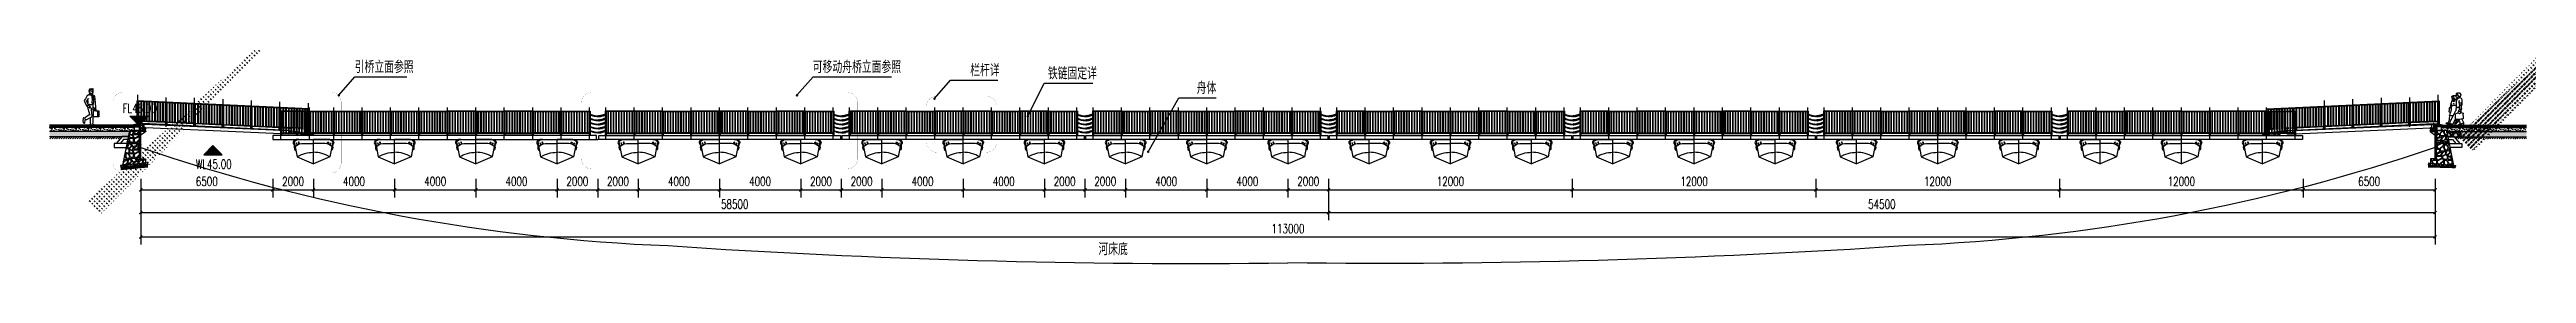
# Model space of a CAD drawing. Extents: x 1332 to 175445, y 256143 to 386027.
# Drawn here: x 41007 to 163000, y 376014 to 386027 of the extents above; entities that cross this region are included whole.
import ezdxf

# ---------------------------------------------------------------- set-up
doc = ezdxf.new("R2010")
doc.units = 0
doc.header["$LTSCALE"] = 10
doc.header["$MEASUREMENT"] = 0
for name, pattern in [('ACAD_ISO02W100', [15, 12, -3]), ('DASH', [0.35, 0.25, -0.1]), ('DASHDOT', [1, 0.5, -0.25, 0, -0.25]), ('DASHED', [0.75, 0.5, -0.25]), ('DOTE', [2.42, 2, -0.2, 0.02, -0.2])]:
    doc.linetypes.add(name, pattern=pattern)
for name, color, linetype in [('-HD-轮廓线', 4, 'Continuous'), ('0-MISC', 8, 'Continuous'), ('00-Palm-道路中线', 1, 'DOTE'), ('00-Ped..Face', 4, 'Continuous'), ('00-Ped..Hatch', 8, 'Continuous'), ('00-Ped..Section', 5, 'Continuous'), ('00-园建', 4, 'Continuous'), ('00-填充', 8, 'Continuous'), ('00-标高', 3, 'Continuous'), ('00-立面细', 2, 'Continuous'), ('00-结构边线', 5, 'Continuous'), ('00-铺装', 8, 'Continuous'), ('4', 4, 'Continuous'), ('DIM_ELEV', 3, 'Continuous'), ('DIM_LEAD', 3, 'Continuous'), ('DIM_SYMB', 3, 'Continuous'), ('PUB_DIM', 3, 'Continuous'), ('PUB_TEXT', 7, 'Continuous'), ('S-4-铺装填充', 8, 'Continuous'), ('Wall-LLS', 4, 'Continuous'), ('地板', 15, 'Continuous')]:
    doc.layers.add(name, color=color, linetype=linetype)
doc.layers.add('方通', color=4, linetype='Continuous', lineweight=30)
doc.layers.add('标注', color=3, linetype='Continuous', lineweight=13)
doc.styles.add('_TCH_DIM', font='SIMPLEX', dxfattribs={"bigfont": 'GBCBIG'})
doc.styles.add('_TCH_DIM_T3', font='SIMPLEX', dxfattribs={"width": 0.705882, "bigfont": 'GBCBIG'})
doc.styles.add('PALMstyle', font='HAIWENRS', dxfattribs={"width": 0.7, "bigfont": 'HZTXT'})
doc.linetypes.add('ZIGZAG', pattern='A,0.0001,-0.2,[131,ltypeshp.shx,S=0.2,R=0,X=-0.2,Y=0],-0.4,[131,ltypeshp.shx,S=0.2,R=180,X=0.2,Y=0],-0.2', length=0.8001)
doc.dimstyles.new('_TCH_ARCH&&150', dxfattribs={"dimtxt": 446.25, "dimasz": 150, "dimexe": 375, "dimexo": 450, "dimgap": 189.375, "dimtad": 1, "dimdec": 0, "dimrnd": 5, "dimzin": 0, "dimdsep": 46, "dimtxsty": '_TCH_DIM_T3', "dimblk": 'ARCHTICK', "dimcen": 0.09, "dimclrt": 7, "dimazin": 2, "dimtfac": 1, "dimtdec": 0, "dimtix": 1, "dimtmove": 2, "dimatfit": 3, "dimfxl": 0, "dimtolj": 1, "dimtzin": 0, "dimarcsym": 0})
pattern_1 = [(0, (23662.75, 15439.87), (300, 600), [0, -600]), (0, (23311.75, 15358.87), (300, 600), [0, -600]), (0, (23506.75, 15352.87), (300, 600), [0, -600]), (0, (23719.75, 15529.87), (300, 600), [0, -600]), (0, (23470.75, 15322.87), (300, 600), [0, -600]), (0, (23779.75, 15907.87), (300, 600), [0, -600]), (0, (23596.75, 15859.87), (300, 600), [0, -600]), (0, (23692.75, 15784.87), (300, 600), [0, -600]), (0, (23203.75, 15772.87), (300, 600), [0, -600]), (0, (23497.75, 15745.87), (300, 600), [0, -600]), (0, (23383.75, 15592.87), (300, 600), [0, -600]), (0, (23389.75, 15367.87), (300, 600), [0, -600]), (0, (23614.75, 15343.87), (300, 600), [0, -600]), (0, (23779.75, 15607.87), (300, 600), [0, -600]), (0, (23218.75, 15514.87), (300, 600), [0, -600]), (0, (23269.75, 15616.87), (300, 600), [0, -600]), (0, (23503.75, 15574.87), (300, 600), [0, -600]), (0, (23419.75, 15487.87), (300, 600), [0, -600]), (0, (23371.75, 15685.87), (300, 600), [0, -600]), (0, (23446.75, 15910.87), (300, 600), [0, -600]), (0, (23242.75, 15388.87), (300, 600), [0, -600]), (0, (23572.75, 15787.87), (300, 600), [0, -600]), (0, (23293.75, 15796.87), (300, 600), [0, -600]), (0, (23245.75, 15874.87), (300, 600), [0, -600]), (130.601294, (23742.89, 15720.008), (-1499.9999834, 1800.000008), [26.34155, -11037.111]), (18.43495, (23700.03, 15731.44), (1499.999994, 599.999996), [27.1052, -3767.6279]), (90, (23700.03, 15705.72), (300, 600), [25.7143, -1174.28565]), (161.56505, (23725.75, 15697.15), (-1500.000008, 599.999955), [27.1052, -3767.6279]), (53.130102, (23725.75, 15697.15), (300, 600), [28.5714, -2971.4285]), (135, (23748.6, 15391.44), (-300.00004, 599.99996), [24.2437, -1672.8126]), (45, (23714.32, 15391.44), (300, 600), [24.2437, -1672.8126]), (135, (23731.46, 15374.3), (-300.00004, 599.99996), [24.2437, -1672.8126]), (45, (23731.46, 15374.3), (300, 600), [24.2437, -1672.8126]), (116.56505, (23460.03, 15794.3), (-5e-05, 1200), [31.9438, -638.8765]), (180, (23445.75, 15822.87), (-300, 600), [34.2857, -565.71425]), (63.43495, (23397.2, 15794.3), (3e-06, 1200), [31.9438, -638.8765]), (116.56505, (23411.46, 15765.7), (-5e-05, 1200), [31.9438, -638.8765]), (0, (23411.46, 15765.7), (300, 600), [34.2857, -565.71425]), (63.43495, (23445.75, 15765.7), (3e-06, 1200), [31.9438, -638.8765]), (107.102728, (23685.747, 15591.437), (-899.9999656, 3000.0000048), [38.86135, -16282.9025]), (143.972626, (23674.32, 15628.58), (-5699.9999277, 4199.999995), [38.86135, -8122.02]), (180, (23642.9, 15651.44), (-300, 600), [37.1429, -562.8571]), (36.027373, (23574.32, 15628.58), (5699.999958, 4199.9999547), [38.86135, -8122.02]), (71.56505, (23562.89, 15594.29), (900.000005, 2999.999995), [36.1403, -3758.5928]), (107.102728, (23574.319, 15557.15), (-899.9999656, 3000.0000048), [38.86135, -16282.9025]), (143.972626, (23605.747, 15534.294), (-5699.9999277, 4199.999995), [38.86135, -8122.02]), (0, (23605.75, 15534.3), (300, 600), [37.1429, -562.8571]), (36.027373, (23642.89, 15534.294), (5699.999958, 4199.9999547), [38.86135, -8122.02]), (71.56505, (23674.32, 15557.15), (900.000005, 2999.999995), [36.1403, -3758.5928]), (150.255118, (23691.46, 15871.44), (-900.000002, 599.999993), [23.035, -4814.3196]), (90, (23671.46, 15860), (300, 600), [22.8571, -1177.14275]), (29.744881, (23671.46, 15860.01), (900, 599.999997), [23.035, -4814.3196]), (116.56505, (23551.46, 15445.7), (-5e-05, 1200), [31.9438, -638.8765]), (168.690067, (23537.176, 15474.294), (-2700.000002, 599.999985), [29.13725, -6089.6855]), (41.185925, (23485.747, 15460.008), (7499.9999546, 6599.9999423), [30.3718, -12725.802]), (90, (23485.75, 15431.44), (300, 600), [28.5714, -1171.4285]), (138.814074, (23508.604, 15411.437), (-7499.9998667, 6600.000042), [30.3718, -12725.802]), (16.699244, (23508.604, 15411.437), (9899.9999255, 2999.9999686), [29.82945, -12498.5375]), (60.945396, (23537.176, 15420.008), (299.9999992, 599.9999947), [29.4161, -12325.3395]), (109.983106, (23300.033, 15697.15), (-1500.0000056, 4199.9999889), [33.442, -14012.1975]), (155.556045, (23288.604, 15728.58), (-3900.0000149, 1799.9999626), [34.523, -14465.1315]), (24.443955, (23225.747, 15728.58), (3900.000002, 1799.9999913), [34.523, -14465.1315]), (70.0168934, (23214.319, 15697.15), (1500.0000045, 4199.9999896), [33.442, -14012.1975]), (109.983106, (23225.747, 15665.723), (-1500.0000056, 4199.9999889), [33.442, -14012.1975]), (160.016893, (23257.176, 15654.294), (-1500.000001, 599.999973), [33.442, -6989.3775]), (19.983107, (23257.176, 15654.294), (1499.999992, 599.999999), [33.442, -6989.3775]), (70.0168934, (23288.604, 15665.723), (1500.0000045, 4199.9999896), [33.442, -14012.1975]), (122.005383, (23522.89, 15642.865), (-300.00004, 599.999969), [26.9542, -5633.434]), (18.43495, (23482.89, 15657.15), (1499.999994, 599.999996), [27.1052, -3767.6279]), (90, (23482.9, 15631.44), (300, 600), [25.7143, -1174.28565]), (161.56505, (23508.6, 15622.87), (-1500.000008, 599.999955), [27.1052, -3767.6279]), (54.462322, (23508.604, 15622.865), (2099.999997, 2999.9999955), [24.5781, -10298.2115]), (116.56505, (23348.6, 15497.15), (-5e-05, 1200), [31.9438, -638.8765]), (180, (23334.3, 15525.7), (-300, 600), [31.4286, -568.5714]), (59.036243, (23285.747, 15497.15), (300.000001, 599.999997), [33.3197, -6963.822]), (120.963756, (23302.89, 15468.58), (-300.000041, 599.9999724), [33.3197, -6963.822]), (0, (23302.9, 15468.6), (300, 600), [31.4286, -568.5714]), (63.43495, (23334.3, 15468.6), (3e-06, 1200), [31.9438, -638.8765])]
pattern_2 = [(0, (11916.67, 41837.53), (0, 375), [18.75, -56.25, 18.75, -281.25]), (0, (12010.42, 41875.03), (0, 375), [18.75, -356.25]), (0, (11822.92, 41912.53), (0, 375), [37.5, -337.5]), (0, (11729.17, 41931.3), (0, 375), [56.25, -318.75]), (0, (11916.67, 41950.03), (0, 375), [37.5, -37.5, 56.25, -243.75]), (0, (11897.92, 42006.3), (0, 375), [56.25, -318.75]), (0, (11804.17, 42025.03), (0, 375), [56.25, -131.25, 56.25, -131.25]), (0, (11729.17, 42081.3), (0, 375), [56.25, -18.75, 18.75, -281.25]), (0, (11972.92, 42118.8), (0, 375), [18.75, -356.25]), (0, (11897.92, 42156.3), (0, 375), [37.5, -337.5]), (90, (11654.17, 42175.03), (-375, 2e-14), [37.5, -337.5]), (90, (11691.67, 41912.53), (-375, 2e-14), [18.75, -37.5, 56.25, -262.5]), (90, (11785.42, 41950.03), (-375, 2e-14), [75, -18.75, 18.75, -262.5]), (90, (11841.67, 42043.8), (-375, 2e-14), [56.25, -318.75]), (90, (11860.42, 41875.03), (-375, 2e-14), [37.5, -337.5]), (90, (11879.17, 42175.03), (-375, 2e-14), [37.5, -337.5]), (90, (11897.92, 41950.03), (-375, 2e-14), [37.5, -187.5, 18.75, -131.25]), (90, (11954.17, 42137.53), (-375, 2e-14), [18.75, -18.75, 18.75, -318.75]), (90, (11972.92, 41968.8), (-375, 2e-14), [37.5, -56.25, 37.5, -243.75]), (90, (11991.67, 41875.03), (-375, 2e-14), [37.5, -337.5]), (45, (11672.92, 41875.03), (2e-14, 375), [53.03287, -106.06601, 79.5495, -291.6817]), (45, (11654.17, 41875.03), (2e-14, 375), [53.033, -477.29708]), (45, (11860.42, 41912.53), (2e-14, 375), [53.033, -477.29708]), (45, (11822.92, 42100.03), (2e-14, 375), [53.033, -477.29708]), (45, (11991.67, 41912.53), (2e-14, 375), [53.033, -477.29708]), (45, (11672.92, 41950.03), (2e-14, 375), [26.5165, -503.81355]), (45, (11710.42, 42062.53), (2e-14, 375), [26.5165, -503.81355]), (45, (11747.92, 41931.28), (2e-14, 375), [26.5165, -503.81355]), (45, (11785.42, 42062.53), (2e-14, 375), [26.5165, -503.81355]), (45, (11897.92, 41987.53), (2e-14, 375), [26.5165, -503.81355]), (45, (11897.92, 42193.78), (2e-14, 375), [26.5165, -503.81355]), (45, (11935.42, 42156.28), (2e-14, 375), [26.5165, -503.81355]), (45, (11954.17, 41950.03), (2e-14, 375), [26.5165, -503.81355]), (45, (11972.92, 41856.28), (2e-14, 375), [26.5165, -503.81355]), (45, (11972.92, 42006.28), (2e-14, 375), [26.5165, -503.81355]), (45, (11972.92, 42193.78), (2e-14, 375), [26.5165, -503.81355]), (45, (11991.67, 42118.78), (2e-14, 375), [26.5165, -503.81355]), (135, (11916.67, 42156.28), (-375, 2e-14), [26.5165, -503.81355]), (135, (11954.17, 42193.78), (-375, 2e-14), [26.5165, -503.81355]), (135, (11972.92, 42118.78), (-375, 2e-14), [26.5165, -503.81355]), (135, (12029.17, 42193.78), (-375, 2e-14), [26.5165, -503.81355]), (135, (11841.67, 42062.53), (-375, 2e-14), [26.5165, -503.81355]), (135, (11804.17, 42025.03), (-375, 2e-14), [26.5165, -503.81355]), (135, (11691.67, 41931.28), (-375, 2e-14), [26.5165, -503.81355]), (135, (11729.17, 41931.28), (-375, 2e-14), [26.5165, -503.81355]), (135, (11766.67, 42062.53), (-375, 2e-14), [26.5165, -503.81355]), (135, (11691.67, 42006.28), (-375, 2e-14), [26.5165, -503.81355]), (135, (11916.67, 41950.03), (-375, 2e-14), [26.5165, -503.81355]), (135, (11972.92, 41987.53), (-375, 2e-14), [26.5165, -503.81355]), (135, (11991.67, 41912.53), (-375, 2e-14), [26.5165, -503.81355]), (135, (11991.67, 41950.03), (-375, 2e-14), [26.5165, -503.81355]), (135, (12010.42, 41875.03), (-375, 2e-14), [26.5165, -503.81355]), (135, (11710.42, 42100.03), (-375, 2e-14), [53.033, -477.29708]), (135, (11897.92, 41987.53), (-375, 2e-14), [53.033, -477.29708]), (135, (11879.17, 41856.28), (-375, 2e-14), [132.58252, -397.74756]), (26.56505, (11654.17, 42025.03), (375, 3e-06), [41.925, -796.60045]), (26.56505, (11710.42, 41912.53), (375, 3e-06), [41.925, -796.60045]), (26.56505, (11785.42, 42081.28), (375, 3e-06), [41.925, -796.60045]), (26.56505, (11935.42, 41837.53), (375, 3e-06), [41.925, -796.60045]), (26.56505, (11879.17, 41931.28), (375, 3e-06), [41.925, -796.60045]), (26.56505, (11916.67, 42006.28), (375, 3e-06), [41.925, -796.60045]), (26.56505, (11860.42, 42137.53), (375, 3e-06), [41.925, -796.60045]), (26.56505, (11991.67, 42118.78), (375, 3e-06), [41.925, -796.60045]), (63.43495, (11691.67, 42025.03), (4e-07, 375), [41.925, -796.60045]), (63.43495, (11691.67, 42043.78), (4e-07, 375), [41.925, -796.60045]), (63.43495, (11841.67, 42100.03), (4e-07, 375), [83.85, -754.67545]), (63.43495, (11972.92, 42081.28), (4e-07, 375), [41.925, -796.60045]), (63.43495, (11954.17, 42025.03), (4e-07, 375), [41.925, -796.60045]), (63.43495, (11766.67, 41950.03), (4e-07, 375), [41.925, -796.60045]), (63.43495, (11954.17, 42156.28), (4e-07, 375), [41.925, -796.60045]), (63.43495, (12010.42, 42137.53), (4e-07, 375), [41.925, -796.60045]), (116.56505, (11672.92, 42137.53), (-3e-06, 375), [41.925, -796.60045]), (116.56505, (11879.17, 41837.53), (-3e-06, 375), [41.925, -796.60045]), (116.56505, (11710.42, 42081.28), (-3e-06, 375), [41.925, -796.60045]), (116.56505, (11991.67, 42043.78), (-3e-06, 375), [41.925, -796.60045]), (116.56505, (11860.42, 42025.03), (-3e-06, 375), [41.925, -796.60045]), (116.56505, (11972.92, 42100.03), (-3e-06, 375), [41.925, -796.60045]), (116.56505, (11785.42, 42025.03), (-3e-06, 375), [41.925, -796.60045]), (116.56505, (11710.42, 41950.03), (-3e-06, 375), [41.925, -796.60045]), (153.43495, (11691.67, 42118.78), (-375, 4e-07), [41.925, -796.60045]), (153.43495, (11822.92, 41912.53), (-375, 4e-07), [41.925, -796.60045]), (153.43495, (11747.92, 42081.28), (-375, 4e-07), [41.925, -796.60045]), (153.43495, (11972.92, 41931.28), (-375, 4e-07), [41.925, -796.60045]), (153.43495, (11916.67, 41837.53), (-375, 4e-07), [41.925, -796.60045]), (153.43495, (11954.17, 42137.53), (-375, 4e-07), [41.925, -796.60045]), (153.43495, (11897.92, 42006.28), (-375, 4e-07), [41.925, -796.60045]), (153.43495, (11691.67, 42118.78), (-375, 4e-07), [41.925, -796.60045]), (153.43495, (12029.17, 42025.03), (-375, 4e-07), [41.925, -796.60045]), (243.43495, (11672.92, 41875.03), (-4e-07, -375), [41.925, -796.60045])]
pattern_3 = [(45, (204276.33, 107987.69), (-56.1266, 56.1266), [])]

msp = doc.modelspace()

# ---------------------------------------------------------------- texts
at = {"layer": 'PUB_TEXT'}
for s, height, style, width, p in [('引桥立面参照', 600, 'PALMstyle', 0.7, (56038.5, 385360.7)), ('可移动舟桥立面参照', 600, 'PALMstyle', 0.7, (78600, 385360.7)), ('栏杆详', 600, 'PALMstyle', 0.7, (86351.3, 385196.7)), ('铁链固定详', 600, 'PALMstyle', 0.7, (90178.7, 385047.3)), ('舟体', 600, 'PALMstyle', 0.7, (97505.4, 384331.1)), ('FL46.00', 446.25, '_TCH_DIM', 0.705882, (44606, 383406.8)), ('WL45.00', 446.25, '_TCH_DIM', 0.705882, (48209.7, 380666.8))]:
    msp.add_text(s, height=height, dxfattribs=dict(at, style=style, width=width)).set_placement(p)
at = {"layer": 'PUB_TEXT', "style": 'PALMstyle', "width": 0.7}
msp.add_text('河床底', height=600, rotation=359.673379, dxfattribs=at).set_placement((92663.9, 376420.5))

# ---------------------------------------------------------------- blocks, each defined once
blk = doc.blocks.new('CS')
at = {"layer": '00-园建'}
for p, q in [((0, -1200), (0, 0)), ((-808, -845), (0, -1200)), ((808, -845), (0, -1200))]:
    blk.add_line(p, q, dxfattribs=at)
for points in [[(-950, -107, -0.2363201), (-718, 0), (0, 0)], [(950, -107, 0.2363201), (718, 0), (0, 0)], [(-855, 0, 0.1947991), (-979, -73, 0.3236449), (-972, -225, -0.2563812), (-941, -344, 0.3741399), (-868, -533, 8.7047656)], [(-950, -107), (-808, -845, -0.1330698), (0, -626, -0.125801)], [(-901, -347, -0.2054422), (-586, -200), (0, -200)], [(-786, -256), (-835, -168, 0.0092417), (-852, -178), (-804, -265)], [(-685, -215), (-717, -120, 0.013867), (-746, -129), (-714, -222)], [(950, -107), (808, -845, 0.1330698), (0, -626, 0.125801)], [(901, -347, 0.2054422), (586, -200), (0, -200)], [(685, -215), (717, -120, -0.013867), (746, -129), (714, -222)], [(786, -256), (835, -168, -0.0092417), (852, -178), (804, -265)], [(855, 0, -0.1947991), (979, -73, -0.3236449), (972, -225, 0.2563812), (941, -344, -0.3741399), (868, -533, -8.7047656)]]:
    blk.add_lwpolyline(points, format="xyb", dxfattribs=at)
for points in [[(-718, 0), (-855, 0)], [(718, 0), (855, 0)]]:
    blk.add_lwpolyline(points, dxfattribs=at)
blk = doc.blocks.new('SL')
at = {"layer": '00-填充', "color": 8}
for points in [[(-10, 1030, -22.8582006), (-13, 1028, -2.2932776)], [(-10, 830, -2.1614668), (-10, 798, -2.2932776)], [(-10, 630, -2.1614668), (-10, 598, -2.2932776)], [(-10, 430, -2.1614668), (-10, 398, -2.2932776)], [(-10, 230, -2.1614668), (-10, 198, -2.2932776)], [(710, 1030, 2.1614668), (710, 998, 2.2932776)], [(710, 830, 2.1614668), (710, 798, 2.2932776)], [(710, 630, 2.1614668), (710, 598, 2.2932776)], [(710, 430, 2.1614668), (710, 398, 2.2932776)], [(710, 230, 2.1614668), (710, 198, 2.2932776)]]:
    blk.add_lwpolyline(points, format="xyb", dxfattribs=at)
at = {"layer": '00-填充'}
for points in [[(-10, 1033, -1.9721671), (-10, 996)], [(-10, 833, -1.9721671), (-10, 796, -1.1692677)], [(-10, 633, -1.9721671), (-10, 596)], [(-10, 433, -1.9721671), (-10, 396)], [(-10, 233, -1.9721671), (-10, 196, -1.1692677)], [(25, 1006, 0.0032395), (35, 1002, 0.0032395)], [(25, 806, 0.0032395), (35, 802, 0.0032395)], [(25, 606, 0.0032395), (35, 602, 0.0032395)], [(25, 406, 0.0032395), (35, 402, 0.0032395)], [(25, 206, 0.0032395), (35, 202, 0.0032395)], [(26, 1010, 0.0033997), (36, 1006, 0.0033997)], [(26, 810, 0.0033997), (36, 806, 0.0033997)], [(26, 610, 0.0033997), (36, 606, 0.0033997)], [(26, 410, 0.0033997), (36, 406, 0.0033997)], [(26, 210, 0.0033997), (36, 206, 0.0033997)], [(95, 979, 0.0030283), (104, 976, 0.0030283)], [(95, 779, 0.0030283), (104, 776, 0.0030283)], [(95, 579, 0.0030283), (104, 576, 0.0030283)], [(95, 379, 0.0030283), (104, 376, 0.0030283)], [(95, 179, 0.0030283), (104, 176, 0.0030283)], [(97, 983, 0.0029184), (106, 980, 0.0029184)], [(97, 783, 0.0029184), (106, 780, 0.0029184)], [(97, 583, 0.0029184), (106, 580, 0.0029184)], [(97, 383, 0.0029184), (106, 380, 0.0029184)], [(97, 183, 0.0029184), (106, 180, 0.0029184)], [(167, 959, 0.0020915), (173, 958, 0.0020915)], [(167, 759, 0.0020915), (173, 758, 0.0020915)], [(167, 559, 0.0020915), (173, 558, 0.0020915)], [(167, 359, 0.0020915), (173, 358, 0.0020915)], [(167, 159, 0.0020915), (173, 158, 0.0020915)], [(168, 963, 0.0020288), (174, 961, 0.0020288)], [(168, 763, 0.0020288), (174, 761, 0.0020288)], [(168, 563, 0.0020288), (174, 561, 0.0020288)], [(168, 363, 0.0020288), (174, 361, 0.0020288)], [(168, 163, 0.0020288), (174, 161, 0.0020288)], [(237, 946, 0.0030379), (247, 945, 0.0030379)], [(237, 746, 0.0030379), (247, 745, 0.0030379)], [(237, 546, 0.0030379), (247, 545, 0.0030379)], [(237, 346, 0.0030379), (247, 345, 0.0030379)], [(237, 146, 0.0030379), (247, 145, 0.0030379)], [(238, 950, 0.0030383), (247, 949, 0.0030383)], [(238, 750, 0.0030383), (247, 749, 0.0030383)], [(238, 550, 0.0030383), (247, 549, 0.0030383)], [(238, 350, 0.0030383), (247, 349, 0.0030383)], [(238, 150, 0.0030383), (247, 149, 0.0030383)], [(311, 939, 0.0023822), (319, 939, 0.0023822)], [(311, 739, 0.0023822), (319, 739, 0.0023822)], [(311, 539, 0.0023822), (319, 539, 0.0023822)], [(311, 339, 0.0023822), (319, 339, 0.0023822)], [(311, 139, 0.0023822), (319, 139, 0.0023822)], [(312, 943, 0.002341), (319, 943, 0.002341)], [(312, 743, 0.002341), (319, 743, 0.002341)], [(312, 543, 0.002341), (319, 543, 0.002341)], [(312, 343, 0.002341), (319, 343, 0.002341)], [(312, 143, 0.002341), (319, 143, 0.002341)], [(388, 943, -0.0013849), (384, 943, -0.0013849)], [(389, 939, -0.0014557), (384, 939, -0.0014557)], [(388, 743, -0.0013849), (384, 743, -0.0013849)], [(389, 739, -0.0014557), (384, 739, -0.0014557)], [(388, 543, -0.0013849), (384, 543, -0.0013849)], [(389, 539, -0.0014557), (384, 539, -0.0014557)], [(388, 343, -0.0013849), (384, 343, -0.0013849)], [(389, 339, -0.0014557), (384, 339, -0.0014557)], [(388, 143, -0.0013849), (384, 143, -0.0013849)], [(389, 139, -0.0014557), (384, 139, -0.0014557)], [(462, 950, -0.0030383), (453, 949, -0.0030383)], [(463, 946, -0.0030379), (453, 945, -0.0030379)], [(462, 750, -0.0030383), (453, 749, -0.0030383)], [(463, 746, -0.0030379), (453, 745, -0.0030379)], [(462, 550, -0.0030383), (453, 549, -0.0030383)], [(463, 546, -0.0030379), (453, 545, -0.0030379)], [(462, 350, -0.0030383), (453, 349, -0.0030383)], [(463, 346, -0.0030379), (453, 345, -0.0030379)], [(462, 150, -0.0030383), (453, 149, -0.0030383)], [(463, 146, -0.0030379), (453, 145, -0.0030379)], [(532, 963, -0.0020288), (526, 961, -0.0020288)], [(532, 763, -0.0020288), (526, 761, -0.0020288)], [(532, 563, -0.0020288), (526, 561, -0.0020288)], [(532, 363, -0.0020288), (526, 361, -0.0020288)], [(532, 163, -0.0020288), (526, 161, -0.0020288)], [(533, 959, -0.0020915), (527, 958, -0.0020915)], [(533, 759, -0.0020915), (527, 758, -0.0020915)], [(533, 559, -0.0020915), (527, 558, -0.0020915)], [(533, 359, -0.0020915), (527, 358, -0.0020915)], [(533, 159, -0.0020915), (527, 158, -0.0020915)], [(603, 983, -0.0029184), (594, 980, -0.0029184)], [(603, 783, -0.0029184), (594, 780, -0.0029184)], [(603, 583, -0.0029184), (594, 580, -0.0029184)], [(603, 383, -0.0029184), (594, 380, -0.0029184)], [(603, 183, -0.0029184), (594, 180, -0.0029184)], [(605, 979, -0.0030283), (596, 976, -0.0030283)], [(605, 779, -0.0030283), (596, 776, -0.0030283)], [(605, 579, -0.0030283), (596, 576, -0.0030283)], [(605, 379, -0.0030283), (596, 376, -0.0030283)], [(605, 179, -0.0030283), (596, 176, -0.0030283)], [(674, 1010, -0.0033997), (664, 1006, -0.0033997)], [(674, 810, -0.0033997), (664, 806, -0.0033997)], [(674, 610, -0.0033997), (664, 606, -0.0033997)], [(674, 410, -0.0033997), (664, 406, -0.0033997)], [(674, 210, -0.0033997), (664, 206, -0.0033997)], [(675, 1006, -0.0032395), (665, 1002, -0.0032395)], [(675, 806, -0.0032395), (665, 802, -0.0032395)], [(675, 606, -0.0032395), (665, 602, -0.0032395)], [(675, 406, -0.0032395), (665, 402, -0.0032395)], [(675, 206, -0.0032395), (665, 202, -0.0032395)], [(710, 1033, 1.9721671), (710, 996)], [(710, 833, 1.9721671), (710, 796, 1.1692677)], [(710, 633, 1.9721671), (710, 596)], [(710, 433, 1.9721671), (710, 396)], [(710, 233, 1.9721671), (710, 196, 1.1692677)]]:
    blk.add_lwpolyline(points, format="xyb", dxfattribs=at)
at = {"layer": '00-填充', "color": 8}
for centre, major_axis in [((66, 992), (-28.7, 10.4)), ((66, 792), (-28.7, 10.4)), ((66, 592), (-28.7, 10.4)), ((66, 392), (-28.7, 10.4)), ((66, 192), (-28.7, 10.4)), ((136, 970), (-29.5, 7.9)), ((136, 770), (-29.5, 7.9)), ((136, 570), (-29.5, 7.9)), ((136, 370), (-29.5, 7.9)), ((136, 170), (-29.5, 7.9)), ((206, 953), (-30, 5.5)), ((206, 753), (-30, 5.5)), ((206, 553), (-30, 5.5)), ((206, 353), (-30, 5.5)), ((206, 153), (-30, 5.5)), ((279, 943), (-30.4, 2.5)), ((279, 743), (-30.4, 2.5)), ((279, 543), (-30.4, 2.5)), ((279, 343), (-30.4, 2.5)), ((279, 143), (-30.4, 2.5)), ((352, 940), (-30.5, -0.3)), ((352, 740), (-30.5, -0.3)), ((352, 540), (-30.5, -0.3)), ((352, 340), (-30.5, -0.3)), ((352, 140), (-30.5, -0.3))]:
    blk.add_ellipse(centre, major_axis=major_axis, ratio=0.5890645, dxfattribs=at)
at = {"layer": '00-填充', "color": 8, "extrusion": (0, 0, -1)}
for centre, major_axis in [((421, 943), (30.4, 2.5)), ((421, 743), (30.4, 2.5)), ((421, 543), (30.4, 2.5)), ((421, 343), (30.4, 2.5)), ((421, 143), (30.4, 2.5)), ((494, 953), (30, 5.5)), ((494, 753), (30, 5.5)), ((494, 553), (30, 5.5)), ((494, 353), (30, 5.5)), ((494, 153), (30, 5.5)), ((564, 970), (29.5, 7.9)), ((564, 770), (29.5, 7.9)), ((564, 570), (29.5, 7.9)), ((564, 370), (29.5, 7.9)), ((564, 170), (29.5, 7.9)), ((634, 992), (28.7, 10.4)), ((634, 792), (28.7, 10.4)), ((634, 592), (28.7, 10.4)), ((634, 392), (28.7, 10.4)), ((634, 192), (28.7, 10.4))]:
    blk.add_ellipse(centre, major_axis=major_axis, ratio=0.5890645, dxfattribs=at)
at = {"layer": '00-填充'}
for points, knots in [([(35, 1004), (35, 1003), (34, 1001), (34, 999), (34, 998), (35, 995), (36, 992), (38, 988), (40, 986), (44, 982), (46, 980), (51, 977), (54, 976), (60, 973), (63, 972), (69, 971), (72, 971), (78, 971), (81, 971), (86, 972), (88, 973), (91, 975), (93, 976), (95, 979), (96, 980), (97, 983), (97, 985), (97, 988), (97, 989), (95, 993), (95, 994), (92, 998), (90, 1001), (85, 1005), (82, 1007), (75, 1010), (72, 1012), (65, 1014), (61, 1014), (54, 1014), (51, 1014), (45, 1013), (43, 1012), (39, 1009), (38, 1008), (36, 1006), (35, 1005), (35, 1004)], [0, 0, 0, 0, 0.1568049, 0.1568049, 0.3136097, 0.3136097, 0.6122005, 0.6122005, 0.9107912, 0.9107912, 1.2093819, 1.2093819, 1.5079727, 1.5079727, 1.8065634, 1.8065634, 2.1051542, 2.1051542, 2.4037449, 2.4037449, 2.7023356, 2.7023356, 2.9240371, 2.9240371, 3.1457385, 3.1457385, 3.3674399, 3.3674399, 3.5891414, 3.5891414, 3.8108428, 3.8108428, 4.1573427, 4.1573427, 4.5038425, 4.5038425, 4.8503423, 4.8503423, 5.1968422, 5.1968422, 5.543342, 5.543342, 5.8898419, 5.8898419, 6.1009972, 6.1009972, 6.2831853, 6.2831853, 6.2831853, 6.2831853]), ([(35, 804), (35, 803), (34, 801), (34, 799), (34, 798), (35, 795), (36, 792), (38, 788), (40, 786), (44, 782), (46, 780), (51, 777), (54, 776), (60, 773), (63, 772), (69, 771), (72, 771), (78, 771), (81, 771), (86, 772), (88, 773), (91, 775), (93, 776), (95, 779), (96, 780), (97, 783), (97, 785), (97, 788), (97, 789), (95, 793), (95, 794), (92, 798), (90, 801), (85, 805), (82, 807), (75, 810), (72, 812), (65, 814), (61, 814), (54, 814), (51, 814), (45, 813), (43, 812), (39, 809), (38, 808), (36, 806), (35, 805), (35, 804)], [0, 0, 0, 0, 0.1568049, 0.1568049, 0.3136097, 0.3136097, 0.6122005, 0.6122005, 0.9107912, 0.9107912, 1.2093819, 1.2093819, 1.5079727, 1.5079727, 1.8065634, 1.8065634, 2.1051542, 2.1051542, 2.4037449, 2.4037449, 2.7023356, 2.7023356, 2.9240371, 2.9240371, 3.1457385, 3.1457385, 3.3674399, 3.3674399, 3.5891414, 3.5891414, 3.8108428, 3.8108428, 4.1573427, 4.1573427, 4.5038425, 4.5038425, 4.8503423, 4.8503423, 5.1968422, 5.1968422, 5.543342, 5.543342, 5.8898419, 5.8898419, 6.1009972, 6.1009972, 6.2831853, 6.2831853, 6.2831853, 6.2831853]), ([(35, 604), (35, 603), (34, 601), (34, 599), (34, 598), (35, 595), (36, 592), (38, 588), (40, 586), (44, 582), (46, 580), (51, 577), (54, 576), (60, 573), (63, 572), (69, 571), (72, 571), (78, 571), (81, 571), (86, 572), (88, 573), (91, 575), (93, 576), (95, 579), (96, 580), (97, 583), (97, 585), (97, 588), (97, 589), (95, 593), (95, 594), (92, 598), (90, 601), (85, 605), (82, 607), (75, 610), (72, 612), (65, 614), (61, 614), (54, 614), (51, 614), (45, 613), (43, 612), (39, 609), (38, 608), (36, 606), (35, 605), (35, 604)], [0, 0, 0, 0, 0.1568049, 0.1568049, 0.3136097, 0.3136097, 0.6122005, 0.6122005, 0.9107912, 0.9107912, 1.2093819, 1.2093819, 1.5079727, 1.5079727, 1.8065634, 1.8065634, 2.1051542, 2.1051542, 2.4037449, 2.4037449, 2.7023356, 2.7023356, 2.9240371, 2.9240371, 3.1457385, 3.1457385, 3.3674399, 3.3674399, 3.5891414, 3.5891414, 3.8108428, 3.8108428, 4.1573427, 4.1573427, 4.5038425, 4.5038425, 4.8503423, 4.8503423, 5.1968422, 5.1968422, 5.543342, 5.543342, 5.8898419, 5.8898419, 6.1009972, 6.1009972, 6.2831853, 6.2831853, 6.2831853, 6.2831853]), ([(35, 404), (35, 403), (34, 401), (34, 399), (34, 398), (35, 395), (36, 392), (38, 388), (40, 386), (44, 382), (46, 380), (51, 377), (54, 376), (60, 373), (63, 372), (69, 371), (72, 371), (78, 371), (81, 371), (86, 372), (88, 373), (91, 375), (93, 376), (95, 379), (96, 380), (97, 383), (97, 385), (97, 388), (97, 389), (95, 393), (95, 394), (92, 398), (90, 401), (85, 405), (82, 407), (75, 410), (72, 412), (65, 414), (61, 414), (54, 414), (51, 414), (45, 413), (43, 412), (39, 409), (38, 408), (36, 406), (35, 405), (35, 404)], [0, 0, 0, 0, 0.1568049, 0.1568049, 0.3136097, 0.3136097, 0.6122005, 0.6122005, 0.9107912, 0.9107912, 1.2093819, 1.2093819, 1.5079727, 1.5079727, 1.8065634, 1.8065634, 2.1051542, 2.1051542, 2.4037449, 2.4037449, 2.7023356, 2.7023356, 2.9240371, 2.9240371, 3.1457385, 3.1457385, 3.3674399, 3.3674399, 3.5891414, 3.5891414, 3.8108428, 3.8108428, 4.1573427, 4.1573427, 4.5038425, 4.5038425, 4.8503423, 4.8503423, 5.1968422, 5.1968422, 5.543342, 5.543342, 5.8898419, 5.8898419, 6.1009972, 6.1009972, 6.2831853, 6.2831853, 6.2831853, 6.2831853]), ([(35, 204), (35, 203), (34, 201), (34, 199), (34, 198), (35, 195), (36, 192), (38, 188), (40, 186), (44, 182), (46, 180), (51, 177), (54, 176), (60, 173), (63, 172), (69, 171), (72, 171), (78, 171), (81, 171), (86, 172), (88, 173), (91, 175), (93, 176), (95, 179), (96, 180), (97, 183), (97, 185), (97, 188), (97, 189), (95, 193), (95, 194), (92, 198), (90, 201), (85, 205), (82, 207), (75, 210), (72, 212), (65, 214), (61, 214), (54, 214), (51, 214), (45, 213), (43, 212), (39, 209), (38, 208), (36, 206), (35, 205), (35, 204)], [0, 0, 0, 0, 0.1568049, 0.1568049, 0.3136097, 0.3136097, 0.6122005, 0.6122005, 0.9107912, 0.9107912, 1.2093819, 1.2093819, 1.5079727, 1.5079727, 1.8065634, 1.8065634, 2.1051542, 2.1051542, 2.4037449, 2.4037449, 2.7023356, 2.7023356, 2.9240371, 2.9240371, 3.1457385, 3.1457385, 3.3674399, 3.3674399, 3.5891414, 3.5891414, 3.8108428, 3.8108428, 4.1573427, 4.1573427, 4.5038425, 4.5038425, 4.8503423, 4.8503423, 5.1968422, 5.1968422, 5.543342, 5.543342, 5.8898419, 5.8898419, 6.1009972, 6.1009972, 6.2831853, 6.2831853, 6.2831853, 6.2831853]), ([(105, 978), (105, 977), (104, 976), (104, 974), (105, 972), (105, 969), (106, 967), (109, 963), (111, 961), (115, 957), (118, 956), (123, 953), (126, 952), (132, 950), (135, 949), (141, 949), (144, 948), (150, 949), (153, 949), (158, 951), (160, 952), (163, 955), (165, 956), (167, 958), (167, 960), (168, 963), (168, 964), (168, 968), (167, 969), (166, 972), (165, 974), (162, 978), (160, 980), (154, 984), (151, 985), (144, 988), (141, 989), (134, 991), (130, 991), (123, 991), (120, 990), (114, 988), (112, 987), (108, 984), (107, 983), (106, 981), (105, 979), (105, 978)], [0, 0, 0, 0, 0.1568049, 0.1568049, 0.3136097, 0.3136097, 0.6122004, 0.6122004, 0.9107912, 0.9107912, 1.2093819, 1.2093819, 1.5079726, 1.5079726, 1.8065633, 1.8065633, 2.1051541, 2.1051541, 2.4037448, 2.4037448, 2.7023355, 2.7023355, 2.924037, 2.924037, 3.1457384, 3.1457384, 3.3674399, 3.3674399, 3.5891413, 3.5891413, 3.8108428, 3.8108428, 4.1573427, 4.1573427, 4.5038425, 4.5038425, 4.8503423, 4.8503423, 5.1968422, 5.1968422, 5.543342, 5.543342, 5.8898419, 5.8898419, 6.1009972, 6.1009972, 6.2831853, 6.2831853, 6.2831853, 6.2831853]), ([(105, 778), (105, 777), (104, 776), (104, 774), (105, 772), (105, 769), (106, 767), (109, 763), (111, 761), (115, 757), (118, 756), (123, 753), (126, 752), (132, 750), (135, 749), (141, 749), (144, 748), (150, 749), (153, 749), (158, 751), (160, 752), (163, 755), (165, 756), (167, 758), (167, 760), (168, 763), (168, 764), (168, 768), (167, 769), (166, 772), (165, 774), (162, 778), (160, 780), (154, 784), (151, 785), (144, 788), (141, 789), (134, 791), (130, 791), (123, 791), (120, 790), (114, 788), (112, 787), (108, 784), (107, 783), (106, 781), (105, 779), (105, 778)], [0, 0, 0, 0, 0.1568049, 0.1568049, 0.3136097, 0.3136097, 0.6122004, 0.6122004, 0.9107912, 0.9107912, 1.2093819, 1.2093819, 1.5079726, 1.5079726, 1.8065633, 1.8065633, 2.1051541, 2.1051541, 2.4037448, 2.4037448, 2.7023355, 2.7023355, 2.924037, 2.924037, 3.1457384, 3.1457384, 3.3674399, 3.3674399, 3.5891413, 3.5891413, 3.8108428, 3.8108428, 4.1573427, 4.1573427, 4.5038425, 4.5038425, 4.8503423, 4.8503423, 5.1968422, 5.1968422, 5.543342, 5.543342, 5.8898419, 5.8898419, 6.1009972, 6.1009972, 6.2831853, 6.2831853, 6.2831853, 6.2831853]), ([(105, 578), (105, 577), (104, 576), (104, 574), (105, 572), (105, 569), (106, 567), (109, 563), (111, 561), (115, 557), (118, 556), (123, 553), (126, 552), (132, 550), (135, 549), (141, 549), (144, 548), (150, 549), (153, 549), (158, 551), (160, 552), (163, 555), (165, 556), (167, 558), (167, 560), (168, 563), (168, 564), (168, 568), (167, 569), (166, 572), (165, 574), (162, 578), (160, 580), (154, 584), (151, 585), (144, 588), (141, 589), (134, 591), (130, 591), (123, 591), (120, 590), (114, 588), (112, 587), (108, 584), (107, 583), (106, 581), (105, 579), (105, 578)], [0, 0, 0, 0, 0.1568049, 0.1568049, 0.3136097, 0.3136097, 0.6122004, 0.6122004, 0.9107912, 0.9107912, 1.2093819, 1.2093819, 1.5079726, 1.5079726, 1.8065633, 1.8065633, 2.1051541, 2.1051541, 2.4037448, 2.4037448, 2.7023355, 2.7023355, 2.924037, 2.924037, 3.1457384, 3.1457384, 3.3674399, 3.3674399, 3.5891413, 3.5891413, 3.8108428, 3.8108428, 4.1573427, 4.1573427, 4.5038425, 4.5038425, 4.8503423, 4.8503423, 5.1968422, 5.1968422, 5.543342, 5.543342, 5.8898419, 5.8898419, 6.1009972, 6.1009972, 6.2831853, 6.2831853, 6.2831853, 6.2831853]), ([(105, 378), (105, 377), (104, 376), (104, 374), (105, 372), (105, 369), (106, 367), (109, 363), (111, 361), (115, 357), (118, 356), (123, 353), (126, 352), (132, 350), (135, 349), (141, 349), (144, 348), (150, 349), (153, 349), (158, 351), (160, 352), (163, 355), (165, 356), (167, 358), (167, 360), (168, 363), (168, 364), (168, 368), (167, 369), (166, 372), (165, 374), (162, 378), (160, 380), (154, 384), (151, 385), (144, 388), (141, 389), (134, 391), (130, 391), (123, 391), (120, 390), (114, 388), (112, 387), (108, 384), (107, 383), (106, 381), (105, 379), (105, 378)], [0, 0, 0, 0, 0.1568049, 0.1568049, 0.3136097, 0.3136097, 0.6122004, 0.6122004, 0.9107912, 0.9107912, 1.2093819, 1.2093819, 1.5079726, 1.5079726, 1.8065633, 1.8065633, 2.1051541, 2.1051541, 2.4037448, 2.4037448, 2.7023355, 2.7023355, 2.924037, 2.924037, 3.1457384, 3.1457384, 3.3674399, 3.3674399, 3.5891413, 3.5891413, 3.8108428, 3.8108428, 4.1573427, 4.1573427, 4.5038425, 4.5038425, 4.8503423, 4.8503423, 5.1968422, 5.1968422, 5.543342, 5.543342, 5.8898419, 5.8898419, 6.1009972, 6.1009972, 6.2831853, 6.2831853, 6.2831853, 6.2831853]), ([(105, 178), (105, 177), (104, 176), (104, 174), (105, 172), (105, 169), (106, 167), (109, 163), (111, 161), (115, 157), (118, 156), (123, 153), (126, 152), (132, 150), (135, 149), (141, 149), (144, 148), (150, 149), (153, 149), (158, 151), (160, 152), (163, 155), (165, 156), (167, 158), (167, 160), (168, 163), (168, 164), (168, 168), (167, 169), (166, 172), (165, 174), (162, 178), (160, 180), (154, 184), (151, 185), (144, 188), (141, 189), (134, 191), (130, 191), (123, 191), (120, 190), (114, 188), (112, 187), (108, 184), (107, 183), (106, 181), (105, 179), (105, 178)], [0, 0, 0, 0, 0.1568049, 0.1568049, 0.3136097, 0.3136097, 0.6122004, 0.6122004, 0.9107912, 0.9107912, 1.2093819, 1.2093819, 1.5079726, 1.5079726, 1.8065633, 1.8065633, 2.1051541, 2.1051541, 2.4037448, 2.4037448, 2.7023355, 2.7023355, 2.924037, 2.924037, 3.1457384, 3.1457384, 3.3674399, 3.3674399, 3.5891413, 3.5891413, 3.8108428, 3.8108428, 4.1573427, 4.1573427, 4.5038425, 4.5038425, 4.8503423, 4.8503423, 5.1968422, 5.1968422, 5.543342, 5.543342, 5.8898419, 5.8898419, 6.1009972, 6.1009972, 6.2831853, 6.2831853, 6.2831853, 6.2831853]), ([(174, 959), (173, 958), (173, 957), (173, 954), (174, 953), (175, 950), (176, 948), (179, 944), (181, 942), (186, 939), (188, 938), (194, 935), (197, 935), (203, 933), (206, 933), (212, 933), (215, 933), (221, 934), (224, 934), (229, 936), (231, 938), (234, 940), (235, 942), (237, 944), (237, 946), (238, 949), (238, 951), (237, 954), (237, 955), (235, 958), (234, 960), (231, 963), (228, 965), (222, 969), (219, 970), (212, 972), (208, 973), (201, 974), (198, 974), (191, 973), (188, 972), (182, 970), (180, 968), (177, 965), (176, 964), (174, 961), (174, 960), (174, 959)], [0, 0, 0, 0, 0.1568049, 0.1568049, 0.3136097, 0.3136097, 0.6122004, 0.6122004, 0.9107912, 0.9107912, 1.2093819, 1.2093819, 1.5079726, 1.5079726, 1.8065634, 1.8065634, 2.1051541, 2.1051541, 2.4037448, 2.4037448, 2.7023355, 2.7023355, 2.924037, 2.924037, 3.1457384, 3.1457384, 3.3674399, 3.3674399, 3.5891414, 3.5891414, 3.8108428, 3.8108428, 4.1573427, 4.1573427, 4.5038425, 4.5038425, 4.8503423, 4.8503423, 5.1968422, 5.1968422, 5.543342, 5.543342, 5.8898419, 5.8898419, 6.1009972, 6.1009972, 6.2831853, 6.2831853, 6.2831853, 6.2831853]), ([(174, 759), (173, 758), (173, 757), (173, 754), (174, 753), (175, 750), (176, 748), (179, 744), (181, 742), (186, 739), (188, 738), (194, 735), (197, 735), (203, 733), (206, 733), (212, 733), (215, 733), (221, 734), (224, 734), (229, 736), (231, 738), (234, 740), (235, 742), (237, 744), (237, 746), (238, 749), (238, 751), (237, 754), (237, 755), (235, 758), (234, 760), (231, 763), (228, 765), (222, 769), (219, 770), (212, 772), (208, 773), (201, 774), (198, 774), (191, 773), (188, 772), (182, 770), (180, 768), (177, 765), (176, 764), (174, 761), (174, 760), (174, 759)], [0, 0, 0, 0, 0.1568049, 0.1568049, 0.3136097, 0.3136097, 0.6122004, 0.6122004, 0.9107912, 0.9107912, 1.2093819, 1.2093819, 1.5079726, 1.5079726, 1.8065634, 1.8065634, 2.1051541, 2.1051541, 2.4037448, 2.4037448, 2.7023355, 2.7023355, 2.924037, 2.924037, 3.1457384, 3.1457384, 3.3674399, 3.3674399, 3.5891414, 3.5891414, 3.8108428, 3.8108428, 4.1573427, 4.1573427, 4.5038425, 4.5038425, 4.8503423, 4.8503423, 5.1968422, 5.1968422, 5.543342, 5.543342, 5.8898419, 5.8898419, 6.1009972, 6.1009972, 6.2831853, 6.2831853, 6.2831853, 6.2831853]), ([(174, 559), (173, 558), (173, 557), (173, 554), (174, 553), (175, 550), (176, 548), (179, 544), (181, 542), (186, 539), (188, 538), (194, 535), (197, 535), (203, 533), (206, 533), (212, 533), (215, 533), (221, 534), (224, 534), (229, 536), (231, 538), (234, 540), (235, 542), (237, 544), (237, 546), (238, 549), (238, 551), (237, 554), (237, 555), (235, 558), (234, 560), (231, 563), (228, 565), (222, 569), (219, 570), (212, 572), (208, 573), (201, 574), (198, 574), (191, 573), (188, 572), (182, 570), (180, 568), (177, 565), (176, 564), (174, 561), (174, 560), (174, 559)], [0, 0, 0, 0, 0.1568049, 0.1568049, 0.3136097, 0.3136097, 0.6122004, 0.6122004, 0.9107912, 0.9107912, 1.2093819, 1.2093819, 1.5079726, 1.5079726, 1.8065634, 1.8065634, 2.1051541, 2.1051541, 2.4037448, 2.4037448, 2.7023355, 2.7023355, 2.924037, 2.924037, 3.1457384, 3.1457384, 3.3674399, 3.3674399, 3.5891414, 3.5891414, 3.8108428, 3.8108428, 4.1573427, 4.1573427, 4.5038425, 4.5038425, 4.8503423, 4.8503423, 5.1968422, 5.1968422, 5.543342, 5.543342, 5.8898419, 5.8898419, 6.1009972, 6.1009972, 6.2831853, 6.2831853, 6.2831853, 6.2831853]), ([(174, 359), (173, 358), (173, 357), (173, 354), (174, 353), (175, 350), (176, 348), (179, 344), (181, 342), (186, 339), (188, 338), (194, 335), (197, 335), (203, 333), (206, 333), (212, 333), (215, 333), (221, 334), (224, 334), (229, 336), (231, 338), (234, 340), (235, 342), (237, 344), (237, 346), (238, 349), (238, 351), (237, 354), (237, 355), (235, 358), (234, 360), (231, 363), (228, 365), (222, 369), (219, 370), (212, 372), (208, 373), (201, 374), (198, 374), (191, 373), (188, 372), (182, 370), (180, 368), (177, 365), (176, 364), (174, 361), (174, 360), (174, 359)], [0, 0, 0, 0, 0.1568049, 0.1568049, 0.3136097, 0.3136097, 0.6122004, 0.6122004, 0.9107912, 0.9107912, 1.2093819, 1.2093819, 1.5079726, 1.5079726, 1.8065634, 1.8065634, 2.1051541, 2.1051541, 2.4037448, 2.4037448, 2.7023355, 2.7023355, 2.924037, 2.924037, 3.1457384, 3.1457384, 3.3674399, 3.3674399, 3.5891414, 3.5891414, 3.8108428, 3.8108428, 4.1573427, 4.1573427, 4.5038425, 4.5038425, 4.8503423, 4.8503423, 5.1968422, 5.1968422, 5.543342, 5.543342, 5.8898419, 5.8898419, 6.1009972, 6.1009972, 6.2831853, 6.2831853, 6.2831853, 6.2831853]), ([(174, 159), (173, 158), (173, 157), (173, 154), (174, 153), (175, 150), (176, 148), (179, 144), (181, 142), (186, 139), (188, 138), (194, 135), (197, 135), (203, 133), (206, 133), (212, 133), (215, 133), (221, 134), (224, 134), (229, 136), (231, 138), (234, 140), (235, 142), (237, 144), (237, 146), (238, 149), (238, 151), (237, 154), (237, 155), (235, 158), (234, 160), (231, 163), (228, 165), (222, 169), (219, 170), (212, 172), (208, 173), (201, 174), (198, 174), (191, 173), (188, 172), (182, 170), (180, 168), (177, 165), (176, 164), (174, 161), (174, 160), (174, 159)], [0, 0, 0, 0, 0.1568049, 0.1568049, 0.3136097, 0.3136097, 0.6122004, 0.6122004, 0.9107912, 0.9107912, 1.2093819, 1.2093819, 1.5079726, 1.5079726, 1.8065634, 1.8065634, 2.1051541, 2.1051541, 2.4037448, 2.4037448, 2.7023355, 2.7023355, 2.924037, 2.924037, 3.1457384, 3.1457384, 3.3674399, 3.3674399, 3.5891414, 3.5891414, 3.8108428, 3.8108428, 4.1573427, 4.1573427, 4.5038425, 4.5038425, 4.8503423, 4.8503423, 5.1968422, 5.1968422, 5.543342, 5.543342, 5.8898419, 5.8898419, 6.1009972, 6.1009972, 6.2831853, 6.2831853, 6.2831853, 6.2831853]), ([(247, 946), (247, 945), (247, 944), (247, 942), (248, 941), (249, 937), (250, 936), (254, 932), (256, 930), (261, 928), (264, 927), (270, 925), (273, 924), (279, 923), (282, 923), (288, 924), (291, 924), (297, 926), (299, 927), (304, 929), (306, 931), (309, 933), (310, 935), (311, 938), (312, 939), (312, 942), (312, 944), (311, 947), (310, 949), (308, 952), (307, 953), (303, 956), (300, 958), (294, 961), (291, 962), (284, 963), (280, 964), (273, 964), (269, 963), (263, 962), (260, 961), (254, 958), (252, 956), (249, 953), (248, 951), (247, 949), (247, 947), (247, 946)], [0, 0, 0, 0, 0.1568049, 0.1568049, 0.3136097, 0.3136097, 0.6122004, 0.6122004, 0.9107912, 0.9107912, 1.2093819, 1.2093819, 1.5079726, 1.5079726, 1.8065633, 1.8065633, 2.105154, 2.105154, 2.4037448, 2.4037448, 2.7023355, 2.7023355, 2.924037, 2.924037, 3.1457384, 3.1457384, 3.3674399, 3.3674399, 3.5891413, 3.5891413, 3.8108428, 3.8108428, 4.1573427, 4.1573427, 4.5038425, 4.5038425, 4.8503423, 4.8503423, 5.1968422, 5.1968422, 5.543342, 5.543342, 5.8898419, 5.8898419, 6.1009972, 6.1009972, 6.2831853, 6.2831853, 6.2831853, 6.2831853]), ([(247, 746), (247, 745), (247, 744), (247, 742), (248, 741), (249, 737), (250, 736), (254, 732), (256, 730), (261, 728), (264, 727), (270, 725), (273, 724), (279, 723), (282, 723), (288, 724), (291, 724), (297, 726), (299, 727), (304, 729), (306, 731), (309, 733), (310, 735), (311, 738), (312, 739), (312, 742), (312, 744), (311, 747), (310, 749), (308, 752), (307, 753), (303, 756), (300, 758), (294, 761), (291, 762), (284, 763), (280, 764), (273, 764), (269, 763), (263, 762), (260, 761), (254, 758), (252, 756), (249, 753), (248, 751), (247, 749), (247, 747), (247, 746)], [0, 0, 0, 0, 0.1568049, 0.1568049, 0.3136097, 0.3136097, 0.6122004, 0.6122004, 0.9107912, 0.9107912, 1.2093819, 1.2093819, 1.5079726, 1.5079726, 1.8065633, 1.8065633, 2.105154, 2.105154, 2.4037448, 2.4037448, 2.7023355, 2.7023355, 2.924037, 2.924037, 3.1457384, 3.1457384, 3.3674399, 3.3674399, 3.5891413, 3.5891413, 3.8108428, 3.8108428, 4.1573427, 4.1573427, 4.5038425, 4.5038425, 4.8503423, 4.8503423, 5.1968422, 5.1968422, 5.543342, 5.543342, 5.8898419, 5.8898419, 6.1009972, 6.1009972, 6.2831853, 6.2831853, 6.2831853, 6.2831853]), ([(247, 546), (247, 545), (247, 544), (247, 542), (248, 541), (249, 537), (250, 536), (254, 532), (256, 530), (261, 528), (264, 527), (270, 525), (273, 524), (279, 523), (282, 523), (288, 524), (291, 524), (297, 526), (299, 527), (304, 529), (306, 531), (309, 533), (310, 535), (311, 538), (312, 539), (312, 542), (312, 544), (311, 547), (310, 549), (308, 552), (307, 553), (303, 556), (300, 558), (294, 561), (291, 562), (284, 563), (280, 564), (273, 564), (269, 563), (263, 562), (260, 561), (254, 558), (252, 556), (249, 553), (248, 551), (247, 549), (247, 547), (247, 546)], [0, 0, 0, 0, 0.1568049, 0.1568049, 0.3136097, 0.3136097, 0.6122004, 0.6122004, 0.9107912, 0.9107912, 1.2093819, 1.2093819, 1.5079726, 1.5079726, 1.8065633, 1.8065633, 2.105154, 2.105154, 2.4037448, 2.4037448, 2.7023355, 2.7023355, 2.924037, 2.924037, 3.1457384, 3.1457384, 3.3674399, 3.3674399, 3.5891413, 3.5891413, 3.8108428, 3.8108428, 4.1573427, 4.1573427, 4.5038425, 4.5038425, 4.8503423, 4.8503423, 5.1968422, 5.1968422, 5.543342, 5.543342, 5.8898419, 5.8898419, 6.1009972, 6.1009972, 6.2831853, 6.2831853, 6.2831853, 6.2831853]), ([(247, 346), (247, 345), (247, 344), (247, 342), (248, 341), (249, 337), (250, 336), (254, 332), (256, 330), (261, 328), (264, 327), (270, 325), (273, 324), (279, 323), (282, 323), (288, 324), (291, 324), (297, 326), (299, 327), (304, 329), (306, 331), (309, 333), (310, 335), (311, 338), (312, 339), (312, 342), (312, 344), (311, 347), (310, 349), (308, 352), (307, 353), (303, 356), (300, 358), (294, 361), (291, 362), (284, 363), (280, 364), (273, 364), (269, 363), (263, 362), (260, 361), (254, 358), (252, 356), (249, 353), (248, 351), (247, 349), (247, 347), (247, 346)], [0, 0, 0, 0, 0.1568049, 0.1568049, 0.3136097, 0.3136097, 0.6122004, 0.6122004, 0.9107912, 0.9107912, 1.2093819, 1.2093819, 1.5079726, 1.5079726, 1.8065633, 1.8065633, 2.105154, 2.105154, 2.4037448, 2.4037448, 2.7023355, 2.7023355, 2.924037, 2.924037, 3.1457384, 3.1457384, 3.3674399, 3.3674399, 3.5891413, 3.5891413, 3.8108428, 3.8108428, 4.1573427, 4.1573427, 4.5038425, 4.5038425, 4.8503423, 4.8503423, 5.1968422, 5.1968422, 5.543342, 5.543342, 5.8898419, 5.8898419, 6.1009972, 6.1009972, 6.2831853, 6.2831853, 6.2831853, 6.2831853]), ([(247, 146), (247, 145), (247, 144), (247, 142), (248, 141), (249, 137), (250, 136), (254, 132), (256, 130), (261, 128), (264, 127), (270, 125), (273, 124), (279, 123), (282, 123), (288, 124), (291, 124), (297, 126), (299, 127), (304, 129), (306, 131), (309, 133), (310, 135), (311, 138), (312, 139), (312, 142), (312, 144), (311, 147), (310, 149), (308, 152), (307, 153), (303, 156), (300, 158), (294, 161), (291, 162), (284, 163), (280, 164), (273, 164), (269, 163), (263, 162), (260, 161), (254, 158), (252, 156), (249, 153), (248, 151), (247, 149), (247, 147), (247, 146)], [0, 0, 0, 0, 0.1568049, 0.1568049, 0.3136097, 0.3136097, 0.6122004, 0.6122004, 0.9107912, 0.9107912, 1.2093819, 1.2093819, 1.5079726, 1.5079726, 1.8065633, 1.8065633, 2.105154, 2.105154, 2.4037448, 2.4037448, 2.7023355, 2.7023355, 2.924037, 2.924037, 3.1457384, 3.1457384, 3.3674399, 3.3674399, 3.5891413, 3.5891413, 3.8108428, 3.8108428, 4.1573427, 4.1573427, 4.5038425, 4.5038425, 4.8503423, 4.8503423, 5.1968422, 5.1968422, 5.543342, 5.543342, 5.8898419, 5.8898419, 6.1009972, 6.1009972, 6.2831853, 6.2831853, 6.2831853, 6.2831853]), ([(319, 940), (319, 939), (319, 938), (320, 936), (320, 935), (322, 932), (323, 930), (327, 927), (330, 925), (335, 923), (337, 922), (343, 921), (347, 921), (353, 920), (356, 921), (362, 921), (365, 922), (371, 924), (373, 925), (377, 928), (379, 930), (382, 933), (383, 935), (384, 938), (384, 939), (384, 942), (384, 944), (382, 947), (382, 948), (379, 951), (378, 952), (374, 955), (371, 957), (365, 959), (361, 960), (354, 960), (351, 960), (343, 960), (340, 959), (333, 957), (330, 956), (325, 952), (323, 950), (321, 947), (320, 945), (319, 943), (319, 941), (319, 940)], [0, 0, 0, 0, 0.1568049, 0.1568049, 0.3136097, 0.3136097, 0.6122005, 0.6122005, 0.9107912, 0.9107912, 1.209382, 1.209382, 1.5079727, 1.5079727, 1.8065635, 1.8065635, 2.1051542, 2.1051542, 2.403745, 2.403745, 2.7023357, 2.7023357, 2.9240371, 2.9240371, 3.1457386, 3.1457386, 3.36744, 3.36744, 3.5891414, 3.5891414, 3.8108428, 3.8108428, 4.1573427, 4.1573427, 4.5038425, 4.5038425, 4.8503423, 4.8503423, 5.1968422, 5.1968422, 5.543342, 5.543342, 5.8898419, 5.8898419, 6.1009972, 6.1009972, 6.2831853, 6.2831853, 6.2831853, 6.2831853]), ([(319, 740), (319, 739), (319, 738), (320, 736), (320, 735), (322, 732), (323, 730), (327, 727), (330, 725), (335, 723), (337, 722), (343, 721), (347, 721), (353, 720), (356, 721), (362, 721), (365, 722), (371, 724), (373, 725), (377, 728), (379, 730), (382, 733), (383, 735), (384, 738), (384, 739), (384, 742), (384, 744), (382, 747), (382, 748), (379, 751), (378, 752), (374, 755), (371, 757), (365, 759), (361, 760), (354, 760), (351, 760), (343, 760), (340, 759), (333, 757), (330, 756), (325, 752), (323, 750), (321, 747), (320, 745), (319, 743), (319, 741), (319, 740)], [0, 0, 0, 0, 0.1568049, 0.1568049, 0.3136097, 0.3136097, 0.6122005, 0.6122005, 0.9107912, 0.9107912, 1.209382, 1.209382, 1.5079727, 1.5079727, 1.8065635, 1.8065635, 2.1051542, 2.1051542, 2.403745, 2.403745, 2.7023357, 2.7023357, 2.9240371, 2.9240371, 3.1457386, 3.1457386, 3.36744, 3.36744, 3.5891414, 3.5891414, 3.8108428, 3.8108428, 4.1573427, 4.1573427, 4.5038425, 4.5038425, 4.8503423, 4.8503423, 5.1968422, 5.1968422, 5.543342, 5.543342, 5.8898419, 5.8898419, 6.1009972, 6.1009972, 6.2831853, 6.2831853, 6.2831853, 6.2831853]), ([(319, 540), (319, 539), (319, 538), (320, 536), (320, 535), (322, 532), (323, 530), (327, 527), (330, 525), (335, 523), (337, 522), (343, 521), (347, 521), (353, 520), (356, 521), (362, 521), (365, 522), (371, 524), (373, 525), (377, 528), (379, 530), (382, 533), (383, 535), (384, 538), (384, 539), (384, 542), (384, 544), (382, 547), (382, 548), (379, 551), (378, 552), (374, 555), (371, 557), (365, 559), (361, 560), (354, 560), (351, 560), (343, 560), (340, 559), (333, 557), (330, 556), (325, 552), (323, 550), (321, 547), (320, 545), (319, 543), (319, 541), (319, 540)], [0, 0, 0, 0, 0.1568049, 0.1568049, 0.3136097, 0.3136097, 0.6122005, 0.6122005, 0.9107912, 0.9107912, 1.209382, 1.209382, 1.5079727, 1.5079727, 1.8065635, 1.8065635, 2.1051542, 2.1051542, 2.403745, 2.403745, 2.7023357, 2.7023357, 2.9240371, 2.9240371, 3.1457386, 3.1457386, 3.36744, 3.36744, 3.5891414, 3.5891414, 3.8108428, 3.8108428, 4.1573427, 4.1573427, 4.5038425, 4.5038425, 4.8503423, 4.8503423, 5.1968422, 5.1968422, 5.543342, 5.543342, 5.8898419, 5.8898419, 6.1009972, 6.1009972, 6.2831853, 6.2831853, 6.2831853, 6.2831853]), ([(319, 340), (319, 339), (319, 338), (320, 336), (320, 335), (322, 332), (323, 330), (327, 327), (330, 325), (335, 323), (337, 322), (343, 321), (347, 321), (353, 320), (356, 321), (362, 321), (365, 322), (371, 324), (373, 325), (377, 328), (379, 330), (382, 333), (383, 335), (384, 338), (384, 339), (384, 342), (384, 344), (382, 347), (382, 348), (379, 351), (378, 352), (374, 355), (371, 357), (365, 359), (361, 360), (354, 360), (351, 360), (343, 360), (340, 359), (333, 357), (330, 356), (325, 352), (323, 350), (321, 347), (320, 345), (319, 343), (319, 341), (319, 340)], [0, 0, 0, 0, 0.1568049, 0.1568049, 0.3136097, 0.3136097, 0.6122005, 0.6122005, 0.9107912, 0.9107912, 1.209382, 1.209382, 1.5079727, 1.5079727, 1.8065635, 1.8065635, 2.1051542, 2.1051542, 2.403745, 2.403745, 2.7023357, 2.7023357, 2.9240371, 2.9240371, 3.1457386, 3.1457386, 3.36744, 3.36744, 3.5891414, 3.5891414, 3.8108428, 3.8108428, 4.1573427, 4.1573427, 4.5038425, 4.5038425, 4.8503423, 4.8503423, 5.1968422, 5.1968422, 5.543342, 5.543342, 5.8898419, 5.8898419, 6.1009972, 6.1009972, 6.2831853, 6.2831853, 6.2831853, 6.2831853]), ([(319, 140), (319, 139), (319, 138), (320, 136), (320, 135), (322, 132), (323, 130), (327, 127), (330, 125), (335, 123), (337, 122), (343, 121), (347, 121), (353, 120), (356, 121), (362, 121), (365, 122), (371, 124), (373, 125), (377, 128), (379, 130), (382, 133), (383, 135), (384, 138), (384, 139), (384, 142), (384, 144), (382, 147), (382, 148), (379, 151), (378, 152), (374, 155), (371, 157), (365, 159), (361, 160), (354, 160), (351, 160), (343, 160), (340, 159), (333, 157), (330, 156), (325, 152), (323, 150), (321, 147), (320, 145), (319, 143), (319, 141), (319, 140)], [0, 0, 0, 0, 0.1568049, 0.1568049, 0.3136097, 0.3136097, 0.6122005, 0.6122005, 0.9107912, 0.9107912, 1.209382, 1.209382, 1.5079727, 1.5079727, 1.8065635, 1.8065635, 2.1051542, 2.1051542, 2.403745, 2.403745, 2.7023357, 2.7023357, 2.9240371, 2.9240371, 3.1457386, 3.1457386, 3.36744, 3.36744, 3.5891414, 3.5891414, 3.8108428, 3.8108428, 4.1573427, 4.1573427, 4.5038425, 4.5038425, 4.8503423, 4.8503423, 5.1968422, 5.1968422, 5.543342, 5.543342, 5.8898419, 5.8898419, 6.1009972, 6.1009972, 6.2831853, 6.2831853, 6.2831853, 6.2831853]), ([(453, 946), (453, 945), (453, 944), (453, 942), (452, 941), (451, 937), (450, 936), (446, 932), (444, 930), (439, 928), (436, 927), (430, 925), (427, 924), (421, 923), (418, 923), (412, 924), (409, 924), (403, 926), (401, 927), (396, 929), (394, 931), (391, 933), (390, 935), (389, 938), (388, 939), (388, 942), (388, 944), (389, 947), (390, 949), (392, 952), (393, 953), (397, 956), (400, 958), (406, 961), (409, 962), (416, 963), (420, 964), (427, 964), (431, 963), (437, 962), (440, 961), (446, 958), (448, 956), (451, 953), (452, 951), (453, 949), (453, 947), (453, 946)], [0, 0, 0, 0, 0.1568049, 0.1568049, 0.3136097, 0.3136097, 0.6122004, 0.6122004, 0.9107912, 0.9107912, 1.2093819, 1.2093819, 1.5079726, 1.5079726, 1.8065633, 1.8065633, 2.105154, 2.105154, 2.4037448, 2.4037448, 2.7023355, 2.7023355, 2.924037, 2.924037, 3.1457384, 3.1457384, 3.3674399, 3.3674399, 3.5891413, 3.5891413, 3.8108428, 3.8108428, 4.1573427, 4.1573427, 4.5038425, 4.5038425, 4.8503423, 4.8503423, 5.1968422, 5.1968422, 5.543342, 5.543342, 5.8898419, 5.8898419, 6.1009972, 6.1009972, 6.2831853, 6.2831853, 6.2831853, 6.2831853]), ([(453, 746), (453, 745), (453, 744), (453, 742), (452, 741), (451, 737), (450, 736), (446, 732), (444, 730), (439, 728), (436, 727), (430, 725), (427, 724), (421, 723), (418, 723), (412, 724), (409, 724), (403, 726), (401, 727), (396, 729), (394, 731), (391, 733), (390, 735), (389, 738), (388, 739), (388, 742), (388, 744), (389, 747), (390, 749), (392, 752), (393, 753), (397, 756), (400, 758), (406, 761), (409, 762), (416, 763), (420, 764), (427, 764), (431, 763), (437, 762), (440, 761), (446, 758), (448, 756), (451, 753), (452, 751), (453, 749), (453, 747), (453, 746)], [0, 0, 0, 0, 0.1568049, 0.1568049, 0.3136097, 0.3136097, 0.6122004, 0.6122004, 0.9107912, 0.9107912, 1.2093819, 1.2093819, 1.5079726, 1.5079726, 1.8065633, 1.8065633, 2.105154, 2.105154, 2.4037448, 2.4037448, 2.7023355, 2.7023355, 2.924037, 2.924037, 3.1457384, 3.1457384, 3.3674399, 3.3674399, 3.5891413, 3.5891413, 3.8108428, 3.8108428, 4.1573427, 4.1573427, 4.5038425, 4.5038425, 4.8503423, 4.8503423, 5.1968422, 5.1968422, 5.543342, 5.543342, 5.8898419, 5.8898419, 6.1009972, 6.1009972, 6.2831853, 6.2831853, 6.2831853, 6.2831853]), ([(453, 546), (453, 545), (453, 544), (453, 542), (452, 541), (451, 537), (450, 536), (446, 532), (444, 530), (439, 528), (436, 527), (430, 525), (427, 524), (421, 523), (418, 523), (412, 524), (409, 524), (403, 526), (401, 527), (396, 529), (394, 531), (391, 533), (390, 535), (389, 538), (388, 539), (388, 542), (388, 544), (389, 547), (390, 549), (392, 552), (393, 553), (397, 556), (400, 558), (406, 561), (409, 562), (416, 563), (420, 564), (427, 564), (431, 563), (437, 562), (440, 561), (446, 558), (448, 556), (451, 553), (452, 551), (453, 549), (453, 547), (453, 546)], [0, 0, 0, 0, 0.1568049, 0.1568049, 0.3136097, 0.3136097, 0.6122004, 0.6122004, 0.9107912, 0.9107912, 1.2093819, 1.2093819, 1.5079726, 1.5079726, 1.8065633, 1.8065633, 2.105154, 2.105154, 2.4037448, 2.4037448, 2.7023355, 2.7023355, 2.924037, 2.924037, 3.1457384, 3.1457384, 3.3674399, 3.3674399, 3.5891413, 3.5891413, 3.8108428, 3.8108428, 4.1573427, 4.1573427, 4.5038425, 4.5038425, 4.8503423, 4.8503423, 5.1968422, 5.1968422, 5.543342, 5.543342, 5.8898419, 5.8898419, 6.1009972, 6.1009972, 6.2831853, 6.2831853, 6.2831853, 6.2831853]), ([(453, 346), (453, 345), (453, 344), (453, 342), (452, 341), (451, 337), (450, 336), (446, 332), (444, 330), (439, 328), (436, 327), (430, 325), (427, 324), (421, 323), (418, 323), (412, 324), (409, 324), (403, 326), (401, 327), (396, 329), (394, 331), (391, 333), (390, 335), (389, 338), (388, 339), (388, 342), (388, 344), (389, 347), (390, 349), (392, 352), (393, 353), (397, 356), (400, 358), (406, 361), (409, 362), (416, 363), (420, 364), (427, 364), (431, 363), (437, 362), (440, 361), (446, 358), (448, 356), (451, 353), (452, 351), (453, 349), (453, 347), (453, 346)], [0, 0, 0, 0, 0.1568049, 0.1568049, 0.3136097, 0.3136097, 0.6122004, 0.6122004, 0.9107912, 0.9107912, 1.2093819, 1.2093819, 1.5079726, 1.5079726, 1.8065633, 1.8065633, 2.105154, 2.105154, 2.4037448, 2.4037448, 2.7023355, 2.7023355, 2.924037, 2.924037, 3.1457384, 3.1457384, 3.3674399, 3.3674399, 3.5891413, 3.5891413, 3.8108428, 3.8108428, 4.1573427, 4.1573427, 4.5038425, 4.5038425, 4.8503423, 4.8503423, 5.1968422, 5.1968422, 5.543342, 5.543342, 5.8898419, 5.8898419, 6.1009972, 6.1009972, 6.2831853, 6.2831853, 6.2831853, 6.2831853]), ([(453, 146), (453, 145), (453, 144), (453, 142), (452, 141), (451, 137), (450, 136), (446, 132), (444, 130), (439, 128), (436, 127), (430, 125), (427, 124), (421, 123), (418, 123), (412, 124), (409, 124), (403, 126), (401, 127), (396, 129), (394, 131), (391, 133), (390, 135), (389, 138), (388, 139), (388, 142), (388, 144), (389, 147), (390, 149), (392, 152), (393, 153), (397, 156), (400, 158), (406, 161), (409, 162), (416, 163), (420, 164), (427, 164), (431, 163), (437, 162), (440, 161), (446, 158), (448, 156), (451, 153), (452, 151), (453, 149), (453, 147), (453, 146)], [0, 0, 0, 0, 0.1568049, 0.1568049, 0.3136097, 0.3136097, 0.6122004, 0.6122004, 0.9107912, 0.9107912, 1.2093819, 1.2093819, 1.5079726, 1.5079726, 1.8065633, 1.8065633, 2.105154, 2.105154, 2.4037448, 2.4037448, 2.7023355, 2.7023355, 2.924037, 2.924037, 3.1457384, 3.1457384, 3.3674399, 3.3674399, 3.5891413, 3.5891413, 3.8108428, 3.8108428, 4.1573427, 4.1573427, 4.5038425, 4.5038425, 4.8503423, 4.8503423, 5.1968422, 5.1968422, 5.543342, 5.543342, 5.8898419, 5.8898419, 6.1009972, 6.1009972, 6.2831853, 6.2831853, 6.2831853, 6.2831853]), ([(526, 959), (527, 958), (527, 957), (527, 954), (526, 953), (525, 950), (524, 948), (521, 944), (519, 942), (514, 939), (512, 938), (506, 935), (503, 935), (497, 933), (494, 933), (488, 933), (485, 933), (479, 934), (476, 934), (471, 936), (469, 938), (466, 940), (465, 942), (463, 944), (463, 946), (462, 949), (462, 951), (463, 954), (463, 955), (465, 958), (466, 960), (469, 963), (472, 965), (478, 969), (481, 970), (488, 972), (492, 973), (499, 974), (502, 974), (509, 973), (512, 972), (518, 970), (520, 968), (523, 965), (524, 964), (526, 961), (526, 960), (526, 959)], [0, 0, 0, 0, 0.1568049, 0.1568049, 0.3136097, 0.3136097, 0.6122004, 0.6122004, 0.9107912, 0.9107912, 1.2093819, 1.2093819, 1.5079726, 1.5079726, 1.8065634, 1.8065634, 2.1051541, 2.1051541, 2.4037448, 2.4037448, 2.7023355, 2.7023355, 2.924037, 2.924037, 3.1457384, 3.1457384, 3.3674399, 3.3674399, 3.5891414, 3.5891414, 3.8108428, 3.8108428, 4.1573427, 4.1573427, 4.5038425, 4.5038425, 4.8503423, 4.8503423, 5.1968422, 5.1968422, 5.543342, 5.543342, 5.8898419, 5.8898419, 6.1009972, 6.1009972, 6.2831853, 6.2831853, 6.2831853, 6.2831853]), ([(526, 759), (527, 758), (527, 757), (527, 754), (526, 753), (525, 750), (524, 748), (521, 744), (519, 742), (514, 739), (512, 738), (506, 735), (503, 735), (497, 733), (494, 733), (488, 733), (485, 733), (479, 734), (476, 734), (471, 736), (469, 738), (466, 740), (465, 742), (463, 744), (463, 746), (462, 749), (462, 751), (463, 754), (463, 755), (465, 758), (466, 760), (469, 763), (472, 765), (478, 769), (481, 770), (488, 772), (492, 773), (499, 774), (502, 774), (509, 773), (512, 772), (518, 770), (520, 768), (523, 765), (524, 764), (526, 761), (526, 760), (526, 759)], [0, 0, 0, 0, 0.1568049, 0.1568049, 0.3136097, 0.3136097, 0.6122004, 0.6122004, 0.9107912, 0.9107912, 1.2093819, 1.2093819, 1.5079726, 1.5079726, 1.8065634, 1.8065634, 2.1051541, 2.1051541, 2.4037448, 2.4037448, 2.7023355, 2.7023355, 2.924037, 2.924037, 3.1457384, 3.1457384, 3.3674399, 3.3674399, 3.5891414, 3.5891414, 3.8108428, 3.8108428, 4.1573427, 4.1573427, 4.5038425, 4.5038425, 4.8503423, 4.8503423, 5.1968422, 5.1968422, 5.543342, 5.543342, 5.8898419, 5.8898419, 6.1009972, 6.1009972, 6.2831853, 6.2831853, 6.2831853, 6.2831853]), ([(526, 559), (527, 558), (527, 557), (527, 554), (526, 553), (525, 550), (524, 548), (521, 544), (519, 542), (514, 539), (512, 538), (506, 535), (503, 535), (497, 533), (494, 533), (488, 533), (485, 533), (479, 534), (476, 534), (471, 536), (469, 538), (466, 540), (465, 542), (463, 544), (463, 546), (462, 549), (462, 551), (463, 554), (463, 555), (465, 558), (466, 560), (469, 563), (472, 565), (478, 569), (481, 570), (488, 572), (492, 573), (499, 574), (502, 574), (509, 573), (512, 572), (518, 570), (520, 568), (523, 565), (524, 564), (526, 561), (526, 560), (526, 559)], [0, 0, 0, 0, 0.1568049, 0.1568049, 0.3136097, 0.3136097, 0.6122004, 0.6122004, 0.9107912, 0.9107912, 1.2093819, 1.2093819, 1.5079726, 1.5079726, 1.8065634, 1.8065634, 2.1051541, 2.1051541, 2.4037448, 2.4037448, 2.7023355, 2.7023355, 2.924037, 2.924037, 3.1457384, 3.1457384, 3.3674399, 3.3674399, 3.5891414, 3.5891414, 3.8108428, 3.8108428, 4.1573427, 4.1573427, 4.5038425, 4.5038425, 4.8503423, 4.8503423, 5.1968422, 5.1968422, 5.543342, 5.543342, 5.8898419, 5.8898419, 6.1009972, 6.1009972, 6.2831853, 6.2831853, 6.2831853, 6.2831853]), ([(526, 359), (527, 358), (527, 357), (527, 354), (526, 353), (525, 350), (524, 348), (521, 344), (519, 342), (514, 339), (512, 338), (506, 335), (503, 335), (497, 333), (494, 333), (488, 333), (485, 333), (479, 334), (476, 334), (471, 336), (469, 338), (466, 340), (465, 342), (463, 344), (463, 346), (462, 349), (462, 351), (463, 354), (463, 355), (465, 358), (466, 360), (469, 363), (472, 365), (478, 369), (481, 370), (488, 372), (492, 373), (499, 374), (502, 374), (509, 373), (512, 372), (518, 370), (520, 368), (523, 365), (524, 364), (526, 361), (526, 360), (526, 359)], [0, 0, 0, 0, 0.1568049, 0.1568049, 0.3136097, 0.3136097, 0.6122004, 0.6122004, 0.9107912, 0.9107912, 1.2093819, 1.2093819, 1.5079726, 1.5079726, 1.8065634, 1.8065634, 2.1051541, 2.1051541, 2.4037448, 2.4037448, 2.7023355, 2.7023355, 2.924037, 2.924037, 3.1457384, 3.1457384, 3.3674399, 3.3674399, 3.5891414, 3.5891414, 3.8108428, 3.8108428, 4.1573427, 4.1573427, 4.5038425, 4.5038425, 4.8503423, 4.8503423, 5.1968422, 5.1968422, 5.543342, 5.543342, 5.8898419, 5.8898419, 6.1009972, 6.1009972, 6.2831853, 6.2831853, 6.2831853, 6.2831853]), ([(526, 159), (527, 158), (527, 157), (527, 154), (526, 153), (525, 150), (524, 148), (521, 144), (519, 142), (514, 139), (512, 138), (506, 135), (503, 135), (497, 133), (494, 133), (488, 133), (485, 133), (479, 134), (476, 134), (471, 136), (469, 138), (466, 140), (465, 142), (463, 144), (463, 146), (462, 149), (462, 151), (463, 154), (463, 155), (465, 158), (466, 160), (469, 163), (472, 165), (478, 169), (481, 170), (488, 172), (492, 173), (499, 174), (502, 174), (509, 173), (512, 172), (518, 170), (520, 168), (523, 165), (524, 164), (526, 161), (526, 160), (526, 159)], [0, 0, 0, 0, 0.1568049, 0.1568049, 0.3136097, 0.3136097, 0.6122004, 0.6122004, 0.9107912, 0.9107912, 1.2093819, 1.2093819, 1.5079726, 1.5079726, 1.8065634, 1.8065634, 2.1051541, 2.1051541, 2.4037448, 2.4037448, 2.7023355, 2.7023355, 2.924037, 2.924037, 3.1457384, 3.1457384, 3.3674399, 3.3674399, 3.5891414, 3.5891414, 3.8108428, 3.8108428, 4.1573427, 4.1573427, 4.5038425, 4.5038425, 4.8503423, 4.8503423, 5.1968422, 5.1968422, 5.543342, 5.543342, 5.8898419, 5.8898419, 6.1009972, 6.1009972, 6.2831853, 6.2831853, 6.2831853, 6.2831853]), ([(595, 978), (595, 977), (596, 976), (596, 974), (595, 972), (595, 969), (594, 967), (591, 963), (589, 961), (585, 957), (582, 956), (577, 953), (574, 952), (568, 950), (565, 949), (559, 949), (556, 948), (550, 949), (547, 949), (542, 951), (540, 952), (537, 955), (535, 956), (533, 958), (533, 960), (532, 963), (532, 964), (532, 968), (533, 969), (534, 972), (535, 974), (538, 978), (540, 980), (546, 984), (549, 985), (556, 988), (559, 989), (566, 991), (570, 991), (577, 991), (580, 990), (586, 988), (588, 987), (592, 984), (593, 983), (594, 981), (595, 979), (595, 978)], [0, 0, 0, 0, 0.1568049, 0.1568049, 0.3136097, 0.3136097, 0.6122004, 0.6122004, 0.9107912, 0.9107912, 1.2093819, 1.2093819, 1.5079726, 1.5079726, 1.8065633, 1.8065633, 2.1051541, 2.1051541, 2.4037448, 2.4037448, 2.7023355, 2.7023355, 2.924037, 2.924037, 3.1457384, 3.1457384, 3.3674399, 3.3674399, 3.5891413, 3.5891413, 3.8108428, 3.8108428, 4.1573427, 4.1573427, 4.5038425, 4.5038425, 4.8503423, 4.8503423, 5.1968422, 5.1968422, 5.543342, 5.543342, 5.8898419, 5.8898419, 6.1009972, 6.1009972, 6.2831853, 6.2831853, 6.2831853, 6.2831853]), ([(595, 778), (595, 777), (596, 776), (596, 774), (595, 772), (595, 769), (594, 767), (591, 763), (589, 761), (585, 757), (582, 756), (577, 753), (574, 752), (568, 750), (565, 749), (559, 749), (556, 748), (550, 749), (547, 749), (542, 751), (540, 752), (537, 755), (535, 756), (533, 758), (533, 760), (532, 763), (532, 764), (532, 768), (533, 769), (534, 772), (535, 774), (538, 778), (540, 780), (546, 784), (549, 785), (556, 788), (559, 789), (566, 791), (570, 791), (577, 791), (580, 790), (586, 788), (588, 787), (592, 784), (593, 783), (594, 781), (595, 779), (595, 778)], [0, 0, 0, 0, 0.1568049, 0.1568049, 0.3136097, 0.3136097, 0.6122004, 0.6122004, 0.9107912, 0.9107912, 1.2093819, 1.2093819, 1.5079726, 1.5079726, 1.8065633, 1.8065633, 2.1051541, 2.1051541, 2.4037448, 2.4037448, 2.7023355, 2.7023355, 2.924037, 2.924037, 3.1457384, 3.1457384, 3.3674399, 3.3674399, 3.5891413, 3.5891413, 3.8108428, 3.8108428, 4.1573427, 4.1573427, 4.5038425, 4.5038425, 4.8503423, 4.8503423, 5.1968422, 5.1968422, 5.543342, 5.543342, 5.8898419, 5.8898419, 6.1009972, 6.1009972, 6.2831853, 6.2831853, 6.2831853, 6.2831853]), ([(595, 578), (595, 577), (596, 576), (596, 574), (595, 572), (595, 569), (594, 567), (591, 563), (589, 561), (585, 557), (582, 556), (577, 553), (574, 552), (568, 550), (565, 549), (559, 549), (556, 548), (550, 549), (547, 549), (542, 551), (540, 552), (537, 555), (535, 556), (533, 558), (533, 560), (532, 563), (532, 564), (532, 568), (533, 569), (534, 572), (535, 574), (538, 578), (540, 580), (546, 584), (549, 585), (556, 588), (559, 589), (566, 591), (570, 591), (577, 591), (580, 590), (586, 588), (588, 587), (592, 584), (593, 583), (594, 581), (595, 579), (595, 578)], [0, 0, 0, 0, 0.1568049, 0.1568049, 0.3136097, 0.3136097, 0.6122004, 0.6122004, 0.9107912, 0.9107912, 1.2093819, 1.2093819, 1.5079726, 1.5079726, 1.8065633, 1.8065633, 2.1051541, 2.1051541, 2.4037448, 2.4037448, 2.7023355, 2.7023355, 2.924037, 2.924037, 3.1457384, 3.1457384, 3.3674399, 3.3674399, 3.5891413, 3.5891413, 3.8108428, 3.8108428, 4.1573427, 4.1573427, 4.5038425, 4.5038425, 4.8503423, 4.8503423, 5.1968422, 5.1968422, 5.543342, 5.543342, 5.8898419, 5.8898419, 6.1009972, 6.1009972, 6.2831853, 6.2831853, 6.2831853, 6.2831853]), ([(595, 378), (595, 377), (596, 376), (596, 374), (595, 372), (595, 369), (594, 367), (591, 363), (589, 361), (585, 357), (582, 356), (577, 353), (574, 352), (568, 350), (565, 349), (559, 349), (556, 348), (550, 349), (547, 349), (542, 351), (540, 352), (537, 355), (535, 356), (533, 358), (533, 360), (532, 363), (532, 364), (532, 368), (533, 369), (534, 372), (535, 374), (538, 378), (540, 380), (546, 384), (549, 385), (556, 388), (559, 389), (566, 391), (570, 391), (577, 391), (580, 390), (586, 388), (588, 387), (592, 384), (593, 383), (594, 381), (595, 379), (595, 378)], [0, 0, 0, 0, 0.1568049, 0.1568049, 0.3136097, 0.3136097, 0.6122004, 0.6122004, 0.9107912, 0.9107912, 1.2093819, 1.2093819, 1.5079726, 1.5079726, 1.8065633, 1.8065633, 2.1051541, 2.1051541, 2.4037448, 2.4037448, 2.7023355, 2.7023355, 2.924037, 2.924037, 3.1457384, 3.1457384, 3.3674399, 3.3674399, 3.5891413, 3.5891413, 3.8108428, 3.8108428, 4.1573427, 4.1573427, 4.5038425, 4.5038425, 4.8503423, 4.8503423, 5.1968422, 5.1968422, 5.543342, 5.543342, 5.8898419, 5.8898419, 6.1009972, 6.1009972, 6.2831853, 6.2831853, 6.2831853, 6.2831853]), ([(595, 178), (595, 177), (596, 176), (596, 174), (595, 172), (595, 169), (594, 167), (591, 163), (589, 161), (585, 157), (582, 156), (577, 153), (574, 152), (568, 150), (565, 149), (559, 149), (556, 148), (550, 149), (547, 149), (542, 151), (540, 152), (537, 155), (535, 156), (533, 158), (533, 160), (532, 163), (532, 164), (532, 168), (533, 169), (534, 172), (535, 174), (538, 178), (540, 180), (546, 184), (549, 185), (556, 188), (559, 189), (566, 191), (570, 191), (577, 191), (580, 190), (586, 188), (588, 187), (592, 184), (593, 183), (594, 181), (595, 179), (595, 178)], [0, 0, 0, 0, 0.1568049, 0.1568049, 0.3136097, 0.3136097, 0.6122004, 0.6122004, 0.9107912, 0.9107912, 1.2093819, 1.2093819, 1.5079726, 1.5079726, 1.8065633, 1.8065633, 2.1051541, 2.1051541, 2.4037448, 2.4037448, 2.7023355, 2.7023355, 2.924037, 2.924037, 3.1457384, 3.1457384, 3.3674399, 3.3674399, 3.5891413, 3.5891413, 3.8108428, 3.8108428, 4.1573427, 4.1573427, 4.5038425, 4.5038425, 4.8503423, 4.8503423, 5.1968422, 5.1968422, 5.543342, 5.543342, 5.8898419, 5.8898419, 6.1009972, 6.1009972, 6.2831853, 6.2831853, 6.2831853, 6.2831853]), ([(665, 1004), (665, 1003), (666, 1001), (666, 999), (666, 998), (665, 995), (664, 992), (662, 988), (660, 986), (656, 982), (654, 980), (649, 977), (646, 976), (640, 973), (637, 972), (631, 971), (628, 971), (622, 971), (619, 971), (614, 972), (612, 973), (609, 975), (607, 976), (605, 979), (604, 980), (603, 983), (603, 985), (603, 988), (603, 989), (605, 993), (605, 994), (608, 998), (610, 1001), (615, 1005), (618, 1007), (625, 1010), (628, 1012), (635, 1014), (639, 1014), (646, 1014), (649, 1014), (655, 1013), (657, 1012), (661, 1009), (662, 1008), (664, 1006), (665, 1005), (665, 1004)], [0, 0, 0, 0, 0.1568049, 0.1568049, 0.3136097, 0.3136097, 0.6122005, 0.6122005, 0.9107912, 0.9107912, 1.2093819, 1.2093819, 1.5079727, 1.5079727, 1.8065634, 1.8065634, 2.1051542, 2.1051542, 2.4037449, 2.4037449, 2.7023356, 2.7023356, 2.9240371, 2.9240371, 3.1457385, 3.1457385, 3.3674399, 3.3674399, 3.5891414, 3.5891414, 3.8108428, 3.8108428, 4.1573427, 4.1573427, 4.5038425, 4.5038425, 4.8503423, 4.8503423, 5.1968422, 5.1968422, 5.543342, 5.543342, 5.8898419, 5.8898419, 6.1009972, 6.1009972, 6.2831853, 6.2831853, 6.2831853, 6.2831853]), ([(665, 804), (665, 803), (666, 801), (666, 799), (666, 798), (665, 795), (664, 792), (662, 788), (660, 786), (656, 782), (654, 780), (649, 777), (646, 776), (640, 773), (637, 772), (631, 771), (628, 771), (622, 771), (619, 771), (614, 772), (612, 773), (609, 775), (607, 776), (605, 779), (604, 780), (603, 783), (603, 785), (603, 788), (603, 789), (605, 793), (605, 794), (608, 798), (610, 801), (615, 805), (618, 807), (625, 810), (628, 812), (635, 814), (639, 814), (646, 814), (649, 814), (655, 813), (657, 812), (661, 809), (662, 808), (664, 806), (665, 805), (665, 804)], [0, 0, 0, 0, 0.1568049, 0.1568049, 0.3136097, 0.3136097, 0.6122005, 0.6122005, 0.9107912, 0.9107912, 1.2093819, 1.2093819, 1.5079727, 1.5079727, 1.8065634, 1.8065634, 2.1051542, 2.1051542, 2.4037449, 2.4037449, 2.7023356, 2.7023356, 2.9240371, 2.9240371, 3.1457385, 3.1457385, 3.3674399, 3.3674399, 3.5891414, 3.5891414, 3.8108428, 3.8108428, 4.1573427, 4.1573427, 4.5038425, 4.5038425, 4.8503423, 4.8503423, 5.1968422, 5.1968422, 5.543342, 5.543342, 5.8898419, 5.8898419, 6.1009972, 6.1009972, 6.2831853, 6.2831853, 6.2831853, 6.2831853]), ([(665, 604), (665, 603), (666, 601), (666, 599), (666, 598), (665, 595), (664, 592), (662, 588), (660, 586), (656, 582), (654, 580), (649, 577), (646, 576), (640, 573), (637, 572), (631, 571), (628, 571), (622, 571), (619, 571), (614, 572), (612, 573), (609, 575), (607, 576), (605, 579), (604, 580), (603, 583), (603, 585), (603, 588), (603, 589), (605, 593), (605, 594), (608, 598), (610, 601), (615, 605), (618, 607), (625, 610), (628, 612), (635, 614), (639, 614), (646, 614), (649, 614), (655, 613), (657, 612), (661, 609), (662, 608), (664, 606), (665, 605), (665, 604)], [0, 0, 0, 0, 0.1568049, 0.1568049, 0.3136097, 0.3136097, 0.6122005, 0.6122005, 0.9107912, 0.9107912, 1.2093819, 1.2093819, 1.5079727, 1.5079727, 1.8065634, 1.8065634, 2.1051542, 2.1051542, 2.4037449, 2.4037449, 2.7023356, 2.7023356, 2.9240371, 2.9240371, 3.1457385, 3.1457385, 3.3674399, 3.3674399, 3.5891414, 3.5891414, 3.8108428, 3.8108428, 4.1573427, 4.1573427, 4.5038425, 4.5038425, 4.8503423, 4.8503423, 5.1968422, 5.1968422, 5.543342, 5.543342, 5.8898419, 5.8898419, 6.1009972, 6.1009972, 6.2831853, 6.2831853, 6.2831853, 6.2831853]), ([(665, 404), (665, 403), (666, 401), (666, 399), (666, 398), (665, 395), (664, 392), (662, 388), (660, 386), (656, 382), (654, 380), (649, 377), (646, 376), (640, 373), (637, 372), (631, 371), (628, 371), (622, 371), (619, 371), (614, 372), (612, 373), (609, 375), (607, 376), (605, 379), (604, 380), (603, 383), (603, 385), (603, 388), (603, 389), (605, 393), (605, 394), (608, 398), (610, 401), (615, 405), (618, 407), (625, 410), (628, 412), (635, 414), (639, 414), (646, 414), (649, 414), (655, 413), (657, 412), (661, 409), (662, 408), (664, 406), (665, 405), (665, 404)], [0, 0, 0, 0, 0.1568049, 0.1568049, 0.3136097, 0.3136097, 0.6122005, 0.6122005, 0.9107912, 0.9107912, 1.2093819, 1.2093819, 1.5079727, 1.5079727, 1.8065634, 1.8065634, 2.1051542, 2.1051542, 2.4037449, 2.4037449, 2.7023356, 2.7023356, 2.9240371, 2.9240371, 3.1457385, 3.1457385, 3.3674399, 3.3674399, 3.5891414, 3.5891414, 3.8108428, 3.8108428, 4.1573427, 4.1573427, 4.5038425, 4.5038425, 4.8503423, 4.8503423, 5.1968422, 5.1968422, 5.543342, 5.543342, 5.8898419, 5.8898419, 6.1009972, 6.1009972, 6.2831853, 6.2831853, 6.2831853, 6.2831853]), ([(665, 204), (665, 203), (666, 201), (666, 199), (666, 198), (665, 195), (664, 192), (662, 188), (660, 186), (656, 182), (654, 180), (649, 177), (646, 176), (640, 173), (637, 172), (631, 171), (628, 171), (622, 171), (619, 171), (614, 172), (612, 173), (609, 175), (607, 176), (605, 179), (604, 180), (603, 183), (603, 185), (603, 188), (603, 189), (605, 193), (605, 194), (608, 198), (610, 201), (615, 205), (618, 207), (625, 210), (628, 212), (635, 214), (639, 214), (646, 214), (649, 214), (655, 213), (657, 212), (661, 209), (662, 208), (664, 206), (665, 205), (665, 204)], [0, 0, 0, 0, 0.1568049, 0.1568049, 0.3136097, 0.3136097, 0.6122005, 0.6122005, 0.9107912, 0.9107912, 1.2093819, 1.2093819, 1.5079727, 1.5079727, 1.8065634, 1.8065634, 2.1051542, 2.1051542, 2.4037449, 2.4037449, 2.7023356, 2.7023356, 2.9240371, 2.9240371, 3.1457385, 3.1457385, 3.3674399, 3.3674399, 3.5891414, 3.5891414, 3.8108428, 3.8108428, 4.1573427, 4.1573427, 4.5038425, 4.5038425, 4.8503423, 4.8503423, 5.1968422, 5.1968422, 5.543342, 5.543342, 5.8898419, 5.8898419, 6.1009972, 6.1009972, 6.2831853, 6.2831853, 6.2831853, 6.2831853])]:
    blk.add_open_spline(points, degree=3, knots=knots, dxfattribs=at)
blk = doc.blocks.new('011')
at = {"lineweight": -3}
for p, q in [((5241, 1934), (5241, 1896)), ((5242, 1893), (5267, 1861)), ((5320, 1893), (5295, 1861)), ((5321, 1934), (5321, 1896))]:
    blk.add_line(p, q, dxfattribs=at)
blk.add_lwpolyline([(5241, 1944), (5321, 1944), (5321, 1934), (5241, 1934)], close=True, dxfattribs=at)
for radius in [40, 8.5]:
    blk.add_circle((5281, 1872), radius, dxfattribs=at)
for centre, radius, start, end in [((5246, 1896), 5, 180, 217.96706), ((5281, 1872), 18, 217.96706, 322.03294), ((5316, 1896), 5, 322.03294, 0)]:
    blk.add_arc(centre, radius, start, end, dxfattribs=at)
blk = doc.blocks.new('A$C2A4A4953')
at = {"layer": '00-园建'}
for p, q in [((300, 10), (0, 80)), ((0, 80), (1200, 80)), ((300, 10), (1200, 10)), ((1200, 10), (1200, 80))]:
    blk.add_line(p, q, dxfattribs=at)
at = {"layer": '00-园建', "linetype": 'DASH', "ltscale": 0.05}
blk.add_line((1150, 10), (1150, 80), dxfattribs=at)
at = {"layer": '00-园建'}
blk.add_lwpolyline([(0, 80), (1200, 80), (1200, 110), (0, 110)], close=True, dxfattribs=at)
for centre, radius in [((290, 30), 30), ((290, 30), 8.5), ((1216, 64), 16)]:
    blk.add_circle(centre, radius, dxfattribs=at)
blk = doc.blocks.new('A$C3960464F')
for p, q in [((0, 85), (40, 85)), ((0, 85), (0, 0)), ((0, 0), (40, 30)), ((40, 85), (40, 30))]:
    blk.add_line(p, q)
blk = doc.blocks.new('A$C04D57DD6')
at = {"layer": '标注'}
blk.add_lwpolyline([(500, 0), (0, 0), (0, 117), (500, 100), (502, 160)], dxfattribs=at)
blk.add_arc((502, 80), 80, 268.356549, 90.143499, dxfattribs=at)
blk = doc.blocks.new('PEO11')
for p, q in [((-243, 1488), (-89, 1411)), ((-107, 1455), (-235, 1510)), ((-44, 1679), (-62, 1673)), ((-31, 1531), (-42, 1611)), ((111, 1589), (27, 1591)), ((43, 1295), (47, 1382)), ((95, 1326), (43, 1295)), ((64, 1398), (123, 1263)), ((123, 1263), (133, 1389)), ((128, 1320), (188, 1298)), ((188, 1298), (133, 1389)), ((-321, 363), (-415, 185)), ((-392, 146), (-411, 124)), ((-281, 707), (-394, 672)), ((-394, 672), (-375, 578)), ((-316, 68), (-392, 76)), ((-375, 578), (-385, 490)), ((-385, 490), (-385, 368)), ((-385, 368), (-280, 359)), ((-288, 972), (-295, 972)), ((-288, 705), (-291, 793)), ((-281, 707), (-261, 790)), ((-193, 657), (-281, 707)), ((-280, 359), (-223, 333)), ((-244, 107), (-179, 80)), ((-223, 333), (-115, 335)), ((-194, 972), (-70, 972)), ((-158, 820), (-194, 861)), ((-121, 688), (-193, 657)), ((-186, 760), (-158, 793)), ((-121, 688), (-162, 787)), ((8, 626), (-121, 688)), ((-115, 335), (8, 332)), ((-36, 1007), (-47, 1247)), ((-25, 120), (34, 96)), ((304, 174), (-11, 808)), ((3, 582), (8, 626)), ((8, 332), (3, 582)), ((7, 387), (151, 103)), ((49, 114), (13, 168)), ((52, 298), (18, 256)), ((169, 538), (185, 435)), ((179, 82), (204, 35)), ((227, 330), (195, 402)), ((205, 86), (291, 133)), ((229, 961), (253, 966)), ((243, 30), (283, 70)), ((311, 973), (275, 1001)), ((279, 709), (322, 720)), ((318, 413), (283, 545)), ((418, 140), (302, 142)), ((307, 78), (343, 72)), ((344, 754), (310, 930)), ((315, 77), (326, 58)), ((319, 882), (329, 902)), ((416, 83), (362, 49)), ((371, 80), (423, 124)), ((490, 122), (508, 139))]:
    blk.add_line(p, q)
for centre, radius, start, end in [((495, 1246), 820, 172.2436, 194.0328), ((301, 1320), 621, 178.526, 200.9991), ((-126, 1331), 193, 131.4368, 178.526), ((-200, 1614), 66.1, 167.1336, 216.591), ((-110, 1594), 158, 121.4684, 167.1336), ((-294, 1521), 60.9, 311.4368, 20.39511), ((-331, 1517), 96.8, 15.64116, 36.59102), ((-209, 1551), 30.1, 195.6412, 350.1193), ((-605, 1278), 426, 339.0737, 2.67159), ((-166, 1684), 52.3, 54.45132, 121.4684), ((-120, 1300), 59.8, 144.6167, 182.6716), ((-135, 1539), 44.2, 98.68944, 170.1194), ((-68, 1569), 78.4, 197.7918, 273.2043), ((-150, 1631), 49.1, 278.6894, 353.6953), ((-108, 1764), 45.8, 234.4513, 291.9648), ((-70, 1453), 37, 89.18528, 210.4228), ((-449, 1231), 403, 2.40555, 30.4228), ((-45, 1619), 56.6, 108.1457, 173.6953), ((-78, 1689), 34.8, 356.5121, 111.9648), ((-11, 1328), 93.1, 109.1651, 137.7081), ((-6, 1471), 62.3, 162.0392, 226.0699), ((-66, 1526), 35.4, 273.2043, 7.88578), ((-78, 1396), 42, 2.64996, 46.0699), ((61, 1680), 105, 176.512, 211.9116), ((-40, 1611), 2.14, 62.13918, 187.8858), ((-35, 1621), 8.14, 242.1392, 31.91163), ((-18, 1399), 17.8, 182.65, 299.4712), ((24, 1511), 80.5, 88.17514, 137.9412), ((7, 1353), 34.6, 62.18848, 119.4712), ((37, 1410), 29.1, 242.1885, 7.78088), ((111, 1420), 45.6, 125.1267, 187.781), ((159, 1464), 79.1, 198.606, 270.1498), ((53, 1502), 55.6, 305.1267, 11.40791), ((142, 1520), 35, 58.14745, 191.4079), ((114, 1678), 89.4, 268.1751, 272.0051), ((120, 1502), 86.3, 20.583, 92.0051), ((159, 1420), 34.9, 270.1498, 297.5997), ((134, 1508), 49.5, 329.2766, 58.14745), ((244, 1443), 78.7, 149.2766, 210.5054), ((184, 1376), 16.1, 129.6274, 206.6062), ((-536, 1015), 789, 15.80662, 26.60615), ((167, 1397), 11.2, 309.6274, 30.50543), ((270, 1415), 93.6, 157.0305, 189.8951), ((66, 1502), 128, 337.0305, 354.4776), ((218, 1487), 24.7, 146.8188, 174.4776), ((167, 1520), 36, 326.8188, 20.583), ((-394, 174), 23.9, 152.1216, 239.868), ((-389, 105), 29, 139.3388, 263.519), ((-194, 518), 422, 239.868, 259.6243), ((-322, 21), 46.8, 61.25686, 83.51901), ((-242, 880), 337, 80.16319, 101.5412), ((-230, 897), 79.1, 161.8043, 198.4702), ((-520, 992), 226, 341.8043, 14.03283), ((-571, 783), 280, 1.91979, 18.4702), ((-202, 239), 201, 241.257, 274.6279), ((-6, 987), 282, 163.9188, 205.3884), ((-326, 1079), 51.1, 343.9188, 20.9991), ((-263, 144), 41.8, 259.6243, 348.4281), ((-193, 807), 70.7, 160.0953, 221.402), ((-302, 847), 45.5, 340.0952, 25.3884), ((-216, 786), 39.6, 221.402, 318.462), ((452, -2), 688, 150.7488, 168.4281), ((-150, 1104), 62.1, 159.0737, 195.7487), ((-616, 972), 422, 348.6905, 15.74873), ((-170, 883), 32.7, 168.6905, 221.4353), ((-188, 60), 21.6, 274.6279, 67.20478), ((-173, 806), 20.4, 318.462, 41.43531), ((-103, 234), 27.3, 116.795, 257.1563), ((-299, 622), 408, 296.795, 314.6942), ((-126, 133), 76, 13.92698, 77.15628), ((-190, 123), 185, 21.13442, 55.49852), ((-70, 1006), 33.7, 270, 2.40555), ((-83, 926), 47.8, 19.47612, 73.8266), ((-7, 162), 46.1, 193.927, 247.6183), ((106, 1638), 570, 255.2144, 278.8845), ((-373, 824), 355, 2.09064, 19.47612), ((53, 840), 71.8, 182.0906, 206.45), ((14, 201), 33.1, 201.1344, 268.0057), ((74, 209), 73.4, 139.8801, 213.9535), ((39, 107), 12.5, 247.6183, 33.95348), ((52, 1215), 73.5, 271.6072, 334.6868), ((194, 1088), 551, 262.3447, 282.7786), ((186, 121), 39.9, 206.7898, 298.4), ((315, 455), 131, 188.743, 203.8565), ((247, 1070), 53.5, 129.1725, 211.7423), ((40, 941), 190, 354.4082, 31.7423), ((225, 47), 24.7, 208.0532, 315.0533), ((193, 1136), 32.5, 309.1725, 340.7286), ((72, 1179), 160, 340.7286, 18.88313), ((-248, 943), 513, 9.59328, 22.33534), ((413, 905), 185, 174.4082, 196.0871), ((5268, 2305), 5238, 196.0871, 199.3533), ((264, 921), 47.1, 10.9325, 103.3578), ((303, 1036), 45.3, 189.5933, 232.1681), ((303, 50), 28.5, 81.70902, 135.0533), ((277, 160), 31.1, 298.4, 26.44988), ((275, 926), 59.1, 336.1628, 52.16811), ((313, 565), 13.8, 282.7786, 19.35334), ((-173, 285), 507, 7.45821, 14.6128), ((315, 748), 29.6, 283.9736, 10.9325), ((349, 74), 25.9, 209.7319, 302.0536), ((794, 412), 468, 187.4582, 210.5728), ((349, 107), 34.8, 261.709, 310.0571), ((431, 197), 46.9, 210.5728, 253.8408), ((447, 34), 57.7, 105.0585, 122.0536), ((465, 312), 167, 253.8408, 282.9687), ((417, 131), 8.86, 310.0571, 88.95815), ((425, 205), 68.4, 269.3984, 300.1646), ((397, 218), 133, 285.0585, 313.8654), ((503, 144), 6.16, 313.8654, 102.9687)]:
    blk.add_arc(centre, radius, start, end)
blk = doc.blocks.new('人物012')
at = {"color": 0, "linetype": 'Continuous'}
for p, q in [((-24, 1283), (-30, 1092)), ((-3, 1418), (-24, 1283)), ((36, 1475), (-3, 1418)), ((20, 1322), (38, 1265)), ((68, 1492), (36, 1475)), ((38, 1265), (54, 1249)), ((56, 1276), (54, 1154)), ((68, 1397), (56, 1276)), ((59, 1778), (64, 1795)), ((66, 1762), (59, 1778)), ((60, 1693), (62, 1719)), ((64, 1676), (60, 1693)), ((61, 1657), (64, 1676)), ((65, 1640), (61, 1657)), ((62, 1719), (72, 1748)), ((65, 1795), (83, 1800)), ((74, 1602), (65, 1640)), ((73, 1755), (66, 1762)), ((68, 1677), (84, 1672)), ((107, 1499), (68, 1397)), ((70, 1687), (89, 1681)), ((72, 1748), (73, 1755)), ((73, 1501), (97, 1557)), ((115, 1555), (73, 1501)), ((78, 1586), (74, 1602)), ((89, 1681), (75, 1635)), ((75, 1635), (83, 1628)), ((77, 1765), (87, 1772)), ((80, 1576), (78, 1586)), ((83, 1677), (79, 1677)), ((98, 1565), (80, 1576)), ((83, 1800), (112, 1791)), ((84, 1672), (83, 1677)), ((83, 1628), (96, 1630)), ((87, 1772), (104, 1767)), ((91, 1601), (114, 1598)), ((97, 1557), (103, 1560)), ((122, 1564), (98, 1565)), ((98, 1281), (105, 1397)), ((107, 1154), (98, 1281)), ((102, 1594), (109, 1594)), ((104, 1767), (135, 1766)), ((105, 1397), (114, 1496)), ((106, 1542), (112, 1502)), ((112, 1791), (161, 1795)), ((112, 1502), (117, 1502)), ((113, 1681), (150, 1679)), ((115, 1672), (123, 1676)), ((118, 1669), (115, 1672)), ((137, 1555), (115, 1555)), ((117, 1502), (143, 1531)), ((141, 1672), (118, 1669)), ((165, 1569), (122, 1564)), ((123, 1676), (129, 1672)), ((135, 1766), (155, 1755)), ((167, 1495), (137, 1555)), ((179, 1551), (138, 1559)), ((150, 1679), (141, 1672)), ((155, 1755), (180, 1733)), ((161, 1795), (211, 1789)), ((196, 1578), (165, 1569)), ((192, 1508), (167, 1495)), ((225, 1558), (179, 1551)), ((180, 1733), (195, 1701)), ((221, 1513), (192, 1508)), ((195, 1701), (198, 1691)), ((222, 1591), (196, 1578)), ((198, 1691), (212, 1683)), ((211, 1789), (241, 1784)), ((218, 1628), (213, 1632)), ((227, 1629), (218, 1628)), ((263, 1519), (221, 1513)), ((222, 1690), (231, 1696)), ((240, 1563), (225, 1558)), ((234, 1634), (227, 1629)), ((231, 1696), (243, 1696)), ((243, 1642), (234, 1634)), ((241, 1784), (261, 1755)), ((243, 1696), (253, 1690)), ((253, 1664), (243, 1642)), ((255, 1641), (244, 1566)), ((253, 1690), (256, 1676)), ((256, 1676), (253, 1664)), ((263, 1651), (255, 1641)), ((256, 1564), (263, 1519)), ((261, 1755), (273, 1708)), ((273, 1708), (263, 1651)), ((263, 1515), (277, 1503)), ((277, 1503), (355, 1462)), ((297, 1331), (283, 1304)), ((331, 1276), (297, 1331)), ((348, 1253), (329, 1189)), ((396, 1209), (331, 1276)), ((355, 1462), (380, 1441)), ((380, 1441), (441, 1317)), ((441, 1317), (499, 1225)), ((499, 1225), (473, 1140)), ((-223, 723), (-223, 429)), ((-71, 723), (-223, 723)), ((-223, 429), (73, 429)), ((-166, 432), (-166, 721)), ((-61, 770), (-71, 723)), ((-40, 836), (-67, 791)), ((-67, 791), (-63, 756)), ((-55, 771), (-61, 770)), ((-30, 1092), (-51, 925)), ((-51, 925), (-47, 838)), ((-49, 775), (-50, 802)), ((-50, 723), (20, 723)), ((-39, 752), (-49, 775)), ((-48, 756), (-49, 726)), ((-47, 838), (-26, 845)), ((-45, 747), (-22, 741)), ((-27, 797), (-39, 779)), ((-39, 779), (-32, 760)), ((-32, 760), (-39, 752)), ((-36, 816), (-27, 797)), ((-19, 771), (-27, 759)), ((-26, 845), (6, 835)), ((-22, 741), (-10, 775)), ((-15, 30), (-20, 12)), ((-20, 12), (0, 0)), ((-7, 802), (-19, 773)), ((-10, 775), (-19, 771)), ((-5, 743), (-16, 747)), ((20, 47), (-15, 30)), ((-3, 832), (-9, 815)), ((-9, 815), (-7, 802)), ((-8, 775), (2, 780)), ((2, 780), (-5, 743)), ((0, 0), (102, 7)), ((11, 776), (2, 748)), ((2, 771), (11, 776)), ((2, 748), (2, 748)), ((6, 835), (15, 817)), ((13, 761), (9, 761)), ((20, 723), (13, 761)), ((14, 774), (22, 773)), ((15, 817), (31, 875)), ((75, 75), (20, 47)), ((22, 773), (40, 728)), ((31, 875), (56, 890)), ((40, 728), (76, 725)), ((54, 1154), (56, 1093)), ((56, 1093), (68, 1053)), ((56, 890), (68, 994)), ((72, 629), (67, 492)), ((67, 492), (75, 465)), ((68, 1053), (107, 1106)), ((82, 1044), (72, 1046)), ((84, 861), (72, 629)), ((73, 1042), (73, 975)), ((73, 975), (79, 893)), ((79, 893), (73, 872)), ((73, 872), (84, 861)), ((75, 465), (77, 124)), ((92, 102), (75, 75)), ((77, 124), (92, 102)), ((134, 1031), (82, 1044)), ((102, 7), (172, 10)), ((107, 1106), (107, 1154)), ((119, 480), (139, 776)), ((129, 462), (119, 480)), ((145, 819), (121, 834)), ((154, 430), (129, 462)), ((206, 1035), (134, 1031)), ((139, 776), (151, 874)), ((202, 398), (154, 430)), ((172, 94), (189, 104)), ((179, 70), (172, 94)), ((172, 10), (204, 15)), ((207, 45), (179, 70)), ((189, 104), (197, 119)), ((197, 119), (194, 398)), ((201, 898), (245, 948)), ((206, 888), (201, 898)), ((383, 288), (202, 398)), ((204, 15), (207, 45)), ((205, 937), (212, 953)), ((245, 948), (205, 937)), ((260, 1046), (206, 1035)), ((238, 911), (206, 888)), ((210, 868), (238, 911)), ((222, 863), (210, 868)), ((212, 953), (249, 971)), ((261, 898), (222, 863)), ((328, 840), (229, 515)), ((242, 865), (261, 898)), ((249, 861), (242, 865)), ((249, 971), (292, 980)), ((284, 895), (249, 861)), ((251, 542), (254, 512)), ((254, 512), (261, 520)), ((295, 1047), (260, 1046)), ((261, 520), (448, 388)), ((270, 865), (284, 895)), ((277, 861), (270, 865)), ((343, 937), (277, 861)), ((292, 980), (293, 1003)), ((293, 1003), (347, 1097)), ((329, 1070), (295, 1047)), ((298, 999), (322, 998)), ((322, 998), (359, 961)), ((343, 898), (328, 840)), ((329, 1189), (329, 1111)), ((329, 1111), (336, 1088)), ((341, 927), (343, 898)), ((359, 930), (343, 937)), ((347, 1097), (377, 1196)), ((393, 969), (359, 930)), ((359, 961), (359, 939)), ((377, 1196), (396, 1209)), ((421, 303), (383, 288)), ((473, 1140), (393, 969)), ((450, 298), (421, 303)), ((448, 388), (460, 363)), ((463, 271), (450, 298)), ((460, 363), (480, 351)), ((475, 129), (463, 271)), ((495, 114), (475, 129)), ((480, 351), (510, 380)), ((523, 122), (495, 114)), ((510, 380), (542, 375)), ((552, 154), (523, 122)), ((542, 375), (557, 351)), ((565, 224), (552, 154)), ((557, 351), (565, 224))]:
    blk.add_line(p, q, dxfattribs=at)
blk = doc.blocks.new('L')
at = {"layer": '00-填充', "color": 8}
for p, q in [((1400, 1200), (0, 1200)), ((1400, 1170), (0, 1170)), ((25, 130), (1375, 130)), ((25, 100), (1375, 100)), ((40, 130), (1360, 130)), ((40, 100), (1360, 100)), ((105, 1170), (105, 130)), ((125, 1170), (125, 130)), ((235, 1170), (235, 130)), ((255, 1170), (255, 130)), ((365, 1170), (365, 130)), ((385, 1170), (385, 130)), ((495, 1170), (495, 130)), ((515, 1170), (515, 130)), ((625, 1170), (625, 130)), ((645, 1170), (645, 130)), ((755, 1170), (755, 130)), ((775, 1170), (775, 130)), ((885, 1170), (885, 130)), ((905, 1170), (905, 130)), ((1015, 1170), (1015, 130)), ((1035, 1170), (1035, 130)), ((1145, 1170), (1145, 130)), ((1165, 1170), (1165, 130)), ((1275, 1170), (1275, 130)), ((1295, 1170), (1295, 130)), ((1375, 1170), (1375, 0))]:
    blk.add_line(p, q, dxfattribs=at)
blk.add_lwpolyline([(25, 1170), (25, 0)], dxfattribs=at)
blk = doc.blocks.new('L1')
at = {"layer": '00-填充', "color": 8}
for p, q in [((-25, 1200), (1425, 1200)), ((-25, 0), (-25, 1200)), ((-25, 1170), (1425, 1170)), ((25, 1170), (25, 0)), ((1375, 130), (25, 130)), ((1375, 100), (25, 100)), ((1360, 130), (40, 130)), ((1360, 100), (40, 100)), ((105, 1170), (105, 130)), ((125, 1170), (125, 130)), ((235, 1170), (235, 130)), ((255, 1170), (255, 130)), ((365, 1170), (365, 130)), ((385, 1170), (385, 130)), ((495, 1170), (495, 130)), ((515, 1170), (515, 130)), ((625, 1170), (625, 130)), ((645, 1170), (645, 130)), ((755, 1170), (755, 130)), ((775, 1170), (775, 130)), ((885, 1170), (885, 130)), ((905, 1170), (905, 130)), ((1015, 1170), (1015, 130)), ((1035, 1170), (1035, 130)), ((1145, 1170), (1145, 130)), ((1165, 1170), (1165, 130)), ((1275, 1170), (1275, 130)), ((1295, 1170), (1295, 130)), ((1400, 1200), (1400, 0)), ((1425, 1200), (1425, 0))]:
    blk.add_line(p, q, dxfattribs=at)
blk.add_lwpolyline([(1375, 1170), (1375, 0)], dxfattribs=at)
blk = doc.blocks.new('_ArchTick')
at = {"color": 0, "linetype": 'ByBlock', "const_width": 0.4}
blk.add_lwpolyline([(-0.5, -0.5), (0.5, 0.5)], dxfattribs=at)
blk = doc.blocks.new('*D398')
at = {"layer": 'Defpoints', "color": 0, "transparency": 16777216}
for p in [(45503, 380622), (52003, 380622), (52003, 379628)]:
    blk.add_point(p, dxfattribs=at)
at = {"layer": 'PUB_DIM', "color": 0, "lineweight": -2, "transparency": 16777216}
for p, q in [((45503, 380172), (45503, 379253)), ((45503, 379628), (52003, 379628)), ((52003, 380172), (52003, 379253))]:
    blk.add_line(p, q, dxfattribs=at)
at = {"layer": 'PUB_DIM', "color": 0, "lineweight": -2, "transparency": 16777216, "xscale": 150, "yscale": 150, "zscale": 150, "rotation": 180}
blk.add_blockref('_ArchTick', (45503, 379628), dxfattribs=at)
at = {"layer": 'PUB_DIM', "color": 0, "lineweight": -2, "transparency": 16777216, "xscale": 150, "yscale": 150, "zscale": 150}
blk.add_blockref('_ArchTick', (52003, 379628), dxfattribs=at)
at = {"layer": 'PUB_DIM', "color": 7, "transparency": 16777216, "insert": (48753, 380041), "char_height": 446.2, "attachment_point": 5, "style": '_TCH_DIM_T3'}
blk.add_mtext('\\A1;6500', dxfattribs=at)
blk = doc.blocks.new('*D399')
at = {"layer": 'Defpoints', "color": 0, "transparency": 16777216}
for p in [(52003, 380622), (54003, 380622), (54003, 379628)]:
    blk.add_point(p, dxfattribs=at)
at = {"layer": 'PUB_DIM', "color": 0, "lineweight": -2, "transparency": 16777216}
for p, q in [((52003, 380172), (52003, 379253)), ((52003, 379628), (54003, 379628)), ((54003, 380172), (54003, 379253))]:
    blk.add_line(p, q, dxfattribs=at)
at = {"layer": 'PUB_DIM', "color": 0, "lineweight": -2, "transparency": 16777216, "xscale": 150, "yscale": 150, "zscale": 150, "rotation": 180}
blk.add_blockref('_ArchTick', (52003, 379628), dxfattribs=at)
at = {"layer": 'PUB_DIM', "color": 0, "lineweight": -2, "transparency": 16777216, "xscale": 150, "yscale": 150, "zscale": 150}
blk.add_blockref('_ArchTick', (54003, 379628), dxfattribs=at)
at = {"layer": 'PUB_DIM', "color": 7, "transparency": 16777216, "insert": (53003, 380041), "char_height": 446.2, "attachment_point": 5, "style": '_TCH_DIM_T3'}
blk.add_mtext('\\A1;2000', dxfattribs=at)
blk = doc.blocks.new('*D400')
at = {"layer": 'Defpoints', "color": 0, "transparency": 16777216}
for p in [(54003, 380622), (58003, 380622), (58003, 379628)]:
    blk.add_point(p, dxfattribs=at)
at = {"layer": 'PUB_DIM', "color": 0, "lineweight": -2, "transparency": 16777216}
for p, q in [((54003, 380172), (54003, 379253)), ((54003, 379628), (58003, 379628)), ((58003, 380172), (58003, 379253))]:
    blk.add_line(p, q, dxfattribs=at)
at = {"layer": 'PUB_DIM', "color": 0, "lineweight": -2, "transparency": 16777216, "xscale": 150, "yscale": 150, "zscale": 150, "rotation": 180}
blk.add_blockref('_ArchTick', (54003, 379628), dxfattribs=at)
at = {"layer": 'PUB_DIM', "color": 0, "lineweight": -2, "transparency": 16777216, "xscale": 150, "yscale": 150, "zscale": 150}
blk.add_blockref('_ArchTick', (58003, 379628), dxfattribs=at)
at = {"layer": 'PUB_DIM', "color": 7, "transparency": 16777216, "insert": (56003, 380041), "char_height": 446.2, "attachment_point": 5, "style": '_TCH_DIM_T3'}
blk.add_mtext('\\A1;4000', dxfattribs=at)
blk = doc.blocks.new('*D401')
at = {"layer": 'Defpoints', "color": 0, "transparency": 16777216}
for p in [(58003, 380622), (62003, 380622), (62003, 379628)]:
    blk.add_point(p, dxfattribs=at)
at = {"layer": 'PUB_DIM', "color": 0, "lineweight": -2, "transparency": 16777216}
for p, q in [((58003, 380172), (58003, 379253)), ((58003, 379628), (62003, 379628)), ((62003, 380172), (62003, 379253))]:
    blk.add_line(p, q, dxfattribs=at)
at = {"layer": 'PUB_DIM', "color": 0, "lineweight": -2, "transparency": 16777216, "xscale": 150, "yscale": 150, "zscale": 150, "rotation": 180}
blk.add_blockref('_ArchTick', (58003, 379628), dxfattribs=at)
at = {"layer": 'PUB_DIM', "color": 0, "lineweight": -2, "transparency": 16777216, "xscale": 150, "yscale": 150, "zscale": 150}
blk.add_blockref('_ArchTick', (62003, 379628), dxfattribs=at)
at = {"layer": 'PUB_DIM', "color": 7, "transparency": 16777216, "insert": (60003, 380041), "char_height": 446.2, "attachment_point": 5, "style": '_TCH_DIM_T3'}
blk.add_mtext('\\A1;4000', dxfattribs=at)
blk = doc.blocks.new('*D402')
at = {"layer": 'Defpoints', "color": 0, "transparency": 16777216}
for p in [(62003, 380622), (66003, 380622), (66003, 379628)]:
    blk.add_point(p, dxfattribs=at)
at = {"layer": 'PUB_DIM', "color": 0, "lineweight": -2, "transparency": 16777216}
for p, q in [((62003, 380172), (62003, 379253)), ((62003, 379628), (66003, 379628)), ((66003, 380172), (66003, 379253))]:
    blk.add_line(p, q, dxfattribs=at)
at = {"layer": 'PUB_DIM', "color": 0, "lineweight": -2, "transparency": 16777216, "xscale": 150, "yscale": 150, "zscale": 150, "rotation": 180}
blk.add_blockref('_ArchTick', (62003, 379628), dxfattribs=at)
at = {"layer": 'PUB_DIM', "color": 0, "lineweight": -2, "transparency": 16777216, "xscale": 150, "yscale": 150, "zscale": 150}
blk.add_blockref('_ArchTick', (66003, 379628), dxfattribs=at)
at = {"layer": 'PUB_DIM', "color": 7, "transparency": 16777216, "insert": (64003, 380041), "char_height": 446.2, "attachment_point": 5, "style": '_TCH_DIM_T3'}
blk.add_mtext('\\A1;4000', dxfattribs=at)
blk = doc.blocks.new('*D403')
at = {"layer": 'Defpoints', "color": 0, "transparency": 16777216}
for p in [(66003, 380622), (68003, 380622), (68003, 379628)]:
    blk.add_point(p, dxfattribs=at)
at = {"layer": 'PUB_DIM', "color": 0, "lineweight": -2, "transparency": 16777216}
for p, q in [((66003, 380172), (66003, 379253)), ((66003, 379628), (68003, 379628)), ((68003, 380172), (68003, 379253))]:
    blk.add_line(p, q, dxfattribs=at)
at = {"layer": 'PUB_DIM', "color": 0, "lineweight": -2, "transparency": 16777216, "xscale": 150, "yscale": 150, "zscale": 150, "rotation": 180}
blk.add_blockref('_ArchTick', (66003, 379628), dxfattribs=at)
at = {"layer": 'PUB_DIM', "color": 0, "lineweight": -2, "transparency": 16777216, "xscale": 150, "yscale": 150, "zscale": 150}
blk.add_blockref('_ArchTick', (68003, 379628), dxfattribs=at)
at = {"layer": 'PUB_DIM', "color": 7, "transparency": 16777216, "insert": (67003, 380041), "char_height": 446.2, "attachment_point": 5, "style": '_TCH_DIM_T3'}
blk.add_mtext('\\A1;2000', dxfattribs=at)
blk = doc.blocks.new('*D404')
at = {"layer": 'Defpoints', "color": 0, "transparency": 16777216}
for p in [(68003, 380622), (70003, 380622), (70003, 379628)]:
    blk.add_point(p, dxfattribs=at)
at = {"layer": 'PUB_DIM', "color": 0, "lineweight": -2, "transparency": 16777216}
for p, q in [((68003, 380172), (68003, 379253)), ((68003, 379628), (70003, 379628)), ((70003, 380172), (70003, 379253))]:
    blk.add_line(p, q, dxfattribs=at)
at = {"layer": 'PUB_DIM', "color": 0, "lineweight": -2, "transparency": 16777216, "xscale": 150, "yscale": 150, "zscale": 150, "rotation": 180}
blk.add_blockref('_ArchTick', (68003, 379628), dxfattribs=at)
at = {"layer": 'PUB_DIM', "color": 0, "lineweight": -2, "transparency": 16777216, "xscale": 150, "yscale": 150, "zscale": 150}
blk.add_blockref('_ArchTick', (70003, 379628), dxfattribs=at)
at = {"layer": 'PUB_DIM', "color": 7, "transparency": 16777216, "insert": (69003, 380041), "char_height": 446.2, "attachment_point": 5, "style": '_TCH_DIM_T3'}
blk.add_mtext('\\A1;2000', dxfattribs=at)
blk = doc.blocks.new('*D405')
at = {"layer": 'Defpoints', "color": 0, "transparency": 16777216}
for p in [(70003, 380622), (74003, 380622), (74003, 379628)]:
    blk.add_point(p, dxfattribs=at)
at = {"layer": 'PUB_DIM', "color": 0, "lineweight": -2, "transparency": 16777216}
for p, q in [((70003, 380172), (70003, 379253)), ((70003, 379628), (74003, 379628)), ((74003, 380172), (74003, 379253))]:
    blk.add_line(p, q, dxfattribs=at)
at = {"layer": 'PUB_DIM', "color": 0, "lineweight": -2, "transparency": 16777216, "xscale": 150, "yscale": 150, "zscale": 150, "rotation": 180}
blk.add_blockref('_ArchTick', (70003, 379628), dxfattribs=at)
at = {"layer": 'PUB_DIM', "color": 0, "lineweight": -2, "transparency": 16777216, "xscale": 150, "yscale": 150, "zscale": 150}
blk.add_blockref('_ArchTick', (74003, 379628), dxfattribs=at)
at = {"layer": 'PUB_DIM', "color": 7, "transparency": 16777216, "insert": (72003, 380041), "char_height": 446.2, "attachment_point": 5, "style": '_TCH_DIM_T3'}
blk.add_mtext('\\A1;4000', dxfattribs=at)
blk = doc.blocks.new('*D406')
at = {"layer": 'Defpoints', "color": 0, "transparency": 16777216}
for p in [(74003, 380622), (78003, 380622), (78003, 379628)]:
    blk.add_point(p, dxfattribs=at)
at = {"layer": 'PUB_DIM', "color": 0, "lineweight": -2, "transparency": 16777216}
for p, q in [((74003, 380172), (74003, 379253)), ((74003, 379628), (78003, 379628)), ((78003, 380172), (78003, 379253))]:
    blk.add_line(p, q, dxfattribs=at)
at = {"layer": 'PUB_DIM', "color": 0, "lineweight": -2, "transparency": 16777216, "xscale": 150, "yscale": 150, "zscale": 150, "rotation": 180}
blk.add_blockref('_ArchTick', (74003, 379628), dxfattribs=at)
at = {"layer": 'PUB_DIM', "color": 0, "lineweight": -2, "transparency": 16777216, "xscale": 150, "yscale": 150, "zscale": 150}
blk.add_blockref('_ArchTick', (78003, 379628), dxfattribs=at)
at = {"layer": 'PUB_DIM', "color": 7, "transparency": 16777216, "insert": (76003, 380041), "char_height": 446.2, "attachment_point": 5, "style": '_TCH_DIM_T3'}
blk.add_mtext('\\A1;4000', dxfattribs=at)
blk = doc.blocks.new('*D407')
at = {"layer": 'Defpoints', "color": 0, "transparency": 16777216}
for p in [(78003, 380622), (80003, 380622), (80003, 379628)]:
    blk.add_point(p, dxfattribs=at)
at = {"layer": 'PUB_DIM', "color": 0, "lineweight": -2, "transparency": 16777216}
for p, q in [((78003, 380172), (78003, 379253)), ((78003, 379628), (80003, 379628)), ((80003, 380172), (80003, 379253))]:
    blk.add_line(p, q, dxfattribs=at)
at = {"layer": 'PUB_DIM', "color": 0, "lineweight": -2, "transparency": 16777216, "xscale": 150, "yscale": 150, "zscale": 150, "rotation": 180}
blk.add_blockref('_ArchTick', (78003, 379628), dxfattribs=at)
at = {"layer": 'PUB_DIM', "color": 0, "lineweight": -2, "transparency": 16777216, "xscale": 150, "yscale": 150, "zscale": 150}
blk.add_blockref('_ArchTick', (80003, 379628), dxfattribs=at)
at = {"layer": 'PUB_DIM', "color": 7, "transparency": 16777216, "insert": (79003, 380041), "char_height": 446.2, "attachment_point": 5, "style": '_TCH_DIM_T3'}
blk.add_mtext('\\A1;2000', dxfattribs=at)
blk = doc.blocks.new('*D408')
at = {"layer": 'Defpoints', "color": 0, "transparency": 16777216}
for p in [(80003, 380622), (82003, 380622), (82003, 379628)]:
    blk.add_point(p, dxfattribs=at)
at = {"layer": 'PUB_DIM', "color": 0, "lineweight": -2, "transparency": 16777216}
for p, q in [((80003, 380172), (80003, 379253)), ((80003, 379628), (82003, 379628)), ((82003, 380172), (82003, 379253))]:
    blk.add_line(p, q, dxfattribs=at)
at = {"layer": 'PUB_DIM', "color": 0, "lineweight": -2, "transparency": 16777216, "xscale": 150, "yscale": 150, "zscale": 150, "rotation": 180}
blk.add_blockref('_ArchTick', (80003, 379628), dxfattribs=at)
at = {"layer": 'PUB_DIM', "color": 0, "lineweight": -2, "transparency": 16777216, "xscale": 150, "yscale": 150, "zscale": 150}
blk.add_blockref('_ArchTick', (82003, 379628), dxfattribs=at)
at = {"layer": 'PUB_DIM', "color": 7, "transparency": 16777216, "insert": (81003, 380041), "char_height": 446.2, "attachment_point": 5, "style": '_TCH_DIM_T3'}
blk.add_mtext('\\A1;2000', dxfattribs=at)
blk = doc.blocks.new('*D409')
at = {"layer": 'Defpoints', "color": 0, "transparency": 16777216}
for p in [(82003, 380622), (86003, 380622), (86003, 379628)]:
    blk.add_point(p, dxfattribs=at)
at = {"layer": 'PUB_DIM', "color": 0, "lineweight": -2, "transparency": 16777216}
for p, q in [((82003, 380172), (82003, 379253)), ((82003, 379628), (86003, 379628)), ((86003, 380172), (86003, 379253))]:
    blk.add_line(p, q, dxfattribs=at)
at = {"layer": 'PUB_DIM', "color": 0, "lineweight": -2, "transparency": 16777216, "xscale": 150, "yscale": 150, "zscale": 150, "rotation": 180}
blk.add_blockref('_ArchTick', (82003, 379628), dxfattribs=at)
at = {"layer": 'PUB_DIM', "color": 0, "lineweight": -2, "transparency": 16777216, "xscale": 150, "yscale": 150, "zscale": 150}
blk.add_blockref('_ArchTick', (86003, 379628), dxfattribs=at)
at = {"layer": 'PUB_DIM', "color": 7, "transparency": 16777216, "insert": (84003, 380041), "char_height": 446.2, "attachment_point": 5, "style": '_TCH_DIM_T3'}
blk.add_mtext('\\A1;4000', dxfattribs=at)
blk = doc.blocks.new('*D410')
at = {"layer": 'Defpoints', "color": 0, "transparency": 16777216}
for p in [(86003, 380622), (90003, 380622), (90003, 379628)]:
    blk.add_point(p, dxfattribs=at)
at = {"layer": 'PUB_DIM', "color": 0, "lineweight": -2, "transparency": 16777216}
for p, q in [((86003, 380172), (86003, 379253)), ((86003, 379628), (90003, 379628)), ((90003, 380172), (90003, 379253))]:
    blk.add_line(p, q, dxfattribs=at)
at = {"layer": 'PUB_DIM', "color": 0, "lineweight": -2, "transparency": 16777216, "xscale": 150, "yscale": 150, "zscale": 150, "rotation": 180}
blk.add_blockref('_ArchTick', (86003, 379628), dxfattribs=at)
at = {"layer": 'PUB_DIM', "color": 0, "lineweight": -2, "transparency": 16777216, "xscale": 150, "yscale": 150, "zscale": 150}
blk.add_blockref('_ArchTick', (90003, 379628), dxfattribs=at)
at = {"layer": 'PUB_DIM', "color": 7, "transparency": 16777216, "insert": (88003, 380041), "char_height": 446.2, "attachment_point": 5, "style": '_TCH_DIM_T3'}
blk.add_mtext('\\A1;4000', dxfattribs=at)
blk = doc.blocks.new('*D411')
at = {"layer": 'Defpoints', "color": 0, "transparency": 16777216}
for p in [(90003, 380622), (92003, 380622), (92003, 379628)]:
    blk.add_point(p, dxfattribs=at)
at = {"layer": 'PUB_DIM', "color": 0, "lineweight": -2, "transparency": 16777216}
for p, q in [((90003, 380172), (90003, 379253)), ((90003, 379628), (92003, 379628)), ((92003, 380172), (92003, 379253))]:
    blk.add_line(p, q, dxfattribs=at)
at = {"layer": 'PUB_DIM', "color": 0, "lineweight": -2, "transparency": 16777216, "xscale": 150, "yscale": 150, "zscale": 150, "rotation": 180}
blk.add_blockref('_ArchTick', (90003, 379628), dxfattribs=at)
at = {"layer": 'PUB_DIM', "color": 0, "lineweight": -2, "transparency": 16777216, "xscale": 150, "yscale": 150, "zscale": 150}
blk.add_blockref('_ArchTick', (92003, 379628), dxfattribs=at)
at = {"layer": 'PUB_DIM', "color": 7, "transparency": 16777216, "insert": (91003, 380041), "char_height": 446.2, "attachment_point": 5, "style": '_TCH_DIM_T3'}
blk.add_mtext('\\A1;2000', dxfattribs=at)
blk = doc.blocks.new('*D412')
at = {"layer": 'Defpoints', "color": 0, "transparency": 16777216}
for p in [(92003, 380622), (94003, 380622), (94003, 379628)]:
    blk.add_point(p, dxfattribs=at)
at = {"layer": 'PUB_DIM', "color": 0, "lineweight": -2, "transparency": 16777216}
for p, q in [((92003, 380172), (92003, 379253)), ((92003, 379628), (94003, 379628)), ((94003, 380172), (94003, 379253))]:
    blk.add_line(p, q, dxfattribs=at)
at = {"layer": 'PUB_DIM', "color": 0, "lineweight": -2, "transparency": 16777216, "xscale": 150, "yscale": 150, "zscale": 150, "rotation": 180}
blk.add_blockref('_ArchTick', (92003, 379628), dxfattribs=at)
at = {"layer": 'PUB_DIM', "color": 0, "lineweight": -2, "transparency": 16777216, "xscale": 150, "yscale": 150, "zscale": 150}
blk.add_blockref('_ArchTick', (94003, 379628), dxfattribs=at)
at = {"layer": 'PUB_DIM', "color": 7, "transparency": 16777216, "insert": (93003, 380041), "char_height": 446.2, "attachment_point": 5, "style": '_TCH_DIM_T3'}
blk.add_mtext('\\A1;2000', dxfattribs=at)
blk = doc.blocks.new('*D413')
at = {"layer": 'Defpoints', "color": 0, "transparency": 16777216}
for p in [(94003, 380622), (98003, 380622), (98003, 379628)]:
    blk.add_point(p, dxfattribs=at)
at = {"layer": 'PUB_DIM', "color": 0, "lineweight": -2, "transparency": 16777216}
for p, q in [((94003, 380172), (94003, 379253)), ((94003, 379628), (98003, 379628)), ((98003, 380172), (98003, 379253))]:
    blk.add_line(p, q, dxfattribs=at)
at = {"layer": 'PUB_DIM', "color": 0, "lineweight": -2, "transparency": 16777216, "xscale": 150, "yscale": 150, "zscale": 150, "rotation": 180}
blk.add_blockref('_ArchTick', (94003, 379628), dxfattribs=at)
at = {"layer": 'PUB_DIM', "color": 0, "lineweight": -2, "transparency": 16777216, "xscale": 150, "yscale": 150, "zscale": 150}
blk.add_blockref('_ArchTick', (98003, 379628), dxfattribs=at)
at = {"layer": 'PUB_DIM', "color": 7, "transparency": 16777216, "insert": (96003, 380041), "char_height": 446.2, "attachment_point": 5, "style": '_TCH_DIM_T3'}
blk.add_mtext('\\A1;4000', dxfattribs=at)
blk = doc.blocks.new('*D414')
at = {"layer": 'Defpoints', "color": 0, "transparency": 16777216}
for p in [(98003, 380622), (102003, 380622), (102003, 379628)]:
    blk.add_point(p, dxfattribs=at)
at = {"layer": 'PUB_DIM', "color": 0, "lineweight": -2, "transparency": 16777216}
for p, q in [((98003, 380172), (98003, 379253)), ((98003, 379628), (102003, 379628)), ((102003, 380172), (102003, 379253))]:
    blk.add_line(p, q, dxfattribs=at)
at = {"layer": 'PUB_DIM', "color": 0, "lineweight": -2, "transparency": 16777216, "xscale": 150, "yscale": 150, "zscale": 150, "rotation": 180}
blk.add_blockref('_ArchTick', (98003, 379628), dxfattribs=at)
at = {"layer": 'PUB_DIM', "color": 0, "lineweight": -2, "transparency": 16777216, "xscale": 150, "yscale": 150, "zscale": 150}
blk.add_blockref('_ArchTick', (102003, 379628), dxfattribs=at)
at = {"layer": 'PUB_DIM', "color": 7, "transparency": 16777216, "insert": (100003, 380041), "char_height": 446.2, "attachment_point": 5, "style": '_TCH_DIM_T3'}
blk.add_mtext('\\A1;4000', dxfattribs=at)
blk = doc.blocks.new('*D415')
at = {"layer": 'Defpoints', "color": 0, "transparency": 16777216}
for p in [(102003, 380622), (104003, 380622), (104003, 379628)]:
    blk.add_point(p, dxfattribs=at)
at = {"layer": 'PUB_DIM', "color": 0, "lineweight": -2, "transparency": 16777216}
for p, q in [((102003, 380172), (102003, 379253)), ((102003, 379628), (104003, 379628)), ((104003, 380172), (104003, 379253))]:
    blk.add_line(p, q, dxfattribs=at)
at = {"layer": 'PUB_DIM', "color": 0, "lineweight": -2, "transparency": 16777216, "xscale": 150, "yscale": 150, "zscale": 150, "rotation": 180}
blk.add_blockref('_ArchTick', (102003, 379628), dxfattribs=at)
at = {"layer": 'PUB_DIM', "color": 0, "lineweight": -2, "transparency": 16777216, "xscale": 150, "yscale": 150, "zscale": 150}
blk.add_blockref('_ArchTick', (104003, 379628), dxfattribs=at)
at = {"layer": 'PUB_DIM', "color": 7, "transparency": 16777216, "insert": (103003, 380041), "char_height": 446.2, "attachment_point": 5, "style": '_TCH_DIM_T3'}
blk.add_mtext('\\A1;2000', dxfattribs=at)
blk = doc.blocks.new('*D416')
at = {"layer": 'Defpoints', "color": 0, "transparency": 16777216}
for p in [(104003, 380622), (116003, 380622), (116003, 379628)]:
    blk.add_point(p, dxfattribs=at)
at = {"layer": 'PUB_DIM', "color": 0, "lineweight": -2, "transparency": 16777216}
for p, q in [((104003, 380172), (104003, 379253)), ((104003, 379628), (116003, 379628)), ((116003, 380172), (116003, 379253))]:
    blk.add_line(p, q, dxfattribs=at)
at = {"layer": 'PUB_DIM', "color": 0, "lineweight": -2, "transparency": 16777216, "xscale": 150, "yscale": 150, "zscale": 150, "rotation": 180}
blk.add_blockref('_ArchTick', (104003, 379628), dxfattribs=at)
at = {"layer": 'PUB_DIM', "color": 0, "lineweight": -2, "transparency": 16777216, "xscale": 150, "yscale": 150, "zscale": 150}
blk.add_blockref('_ArchTick', (116003, 379628), dxfattribs=at)
at = {"layer": 'PUB_DIM', "color": 7, "transparency": 16777216, "insert": (110003, 380041), "char_height": 446.2, "attachment_point": 5, "style": '_TCH_DIM_T3'}
blk.add_mtext('\\A1;12000', dxfattribs=at)
blk = doc.blocks.new('*D417')
at = {"layer": 'Defpoints', "color": 0, "transparency": 16777216}
for p in [(116003, 380622), (128003, 380622), (128003, 379628)]:
    blk.add_point(p, dxfattribs=at)
at = {"layer": 'PUB_DIM', "color": 0, "lineweight": -2, "transparency": 16777216}
for p, q in [((116003, 380172), (116003, 379253)), ((116003, 379628), (128003, 379628)), ((128003, 380172), (128003, 379253))]:
    blk.add_line(p, q, dxfattribs=at)
at = {"layer": 'PUB_DIM', "color": 0, "lineweight": -2, "transparency": 16777216, "xscale": 150, "yscale": 150, "zscale": 150, "rotation": 180}
blk.add_blockref('_ArchTick', (116003, 379628), dxfattribs=at)
at = {"layer": 'PUB_DIM', "color": 0, "lineweight": -2, "transparency": 16777216, "xscale": 150, "yscale": 150, "zscale": 150}
blk.add_blockref('_ArchTick', (128003, 379628), dxfattribs=at)
at = {"layer": 'PUB_DIM', "color": 7, "transparency": 16777216, "insert": (122003, 380041), "char_height": 446.2, "attachment_point": 5, "style": '_TCH_DIM_T3'}
blk.add_mtext('\\A1;12000', dxfattribs=at)
blk = doc.blocks.new('*D418')
at = {"layer": 'Defpoints', "color": 0, "transparency": 16777216}
for p in [(128003, 380622), (140003, 380622), (140003, 379628)]:
    blk.add_point(p, dxfattribs=at)
at = {"layer": 'PUB_DIM', "color": 0, "lineweight": -2, "transparency": 16777216}
for p, q in [((128003, 380172), (128003, 379253)), ((128003, 379628), (140003, 379628)), ((140003, 380172), (140003, 379253))]:
    blk.add_line(p, q, dxfattribs=at)
at = {"layer": 'PUB_DIM', "color": 0, "lineweight": -2, "transparency": 16777216, "xscale": 150, "yscale": 150, "zscale": 150, "rotation": 180}
blk.add_blockref('_ArchTick', (128003, 379628), dxfattribs=at)
at = {"layer": 'PUB_DIM', "color": 0, "lineweight": -2, "transparency": 16777216, "xscale": 150, "yscale": 150, "zscale": 150}
blk.add_blockref('_ArchTick', (140003, 379628), dxfattribs=at)
at = {"layer": 'PUB_DIM', "color": 7, "transparency": 16777216, "insert": (134003, 380041), "char_height": 446.2, "attachment_point": 5, "style": '_TCH_DIM_T3'}
blk.add_mtext('\\A1;12000', dxfattribs=at)
blk = doc.blocks.new('*D419')
at = {"layer": 'Defpoints', "color": 0, "transparency": 16777216}
for p in [(140003, 380622), (152003, 380622), (152003, 379628)]:
    blk.add_point(p, dxfattribs=at)
at = {"layer": 'PUB_DIM', "color": 0, "lineweight": -2, "transparency": 16777216}
for p, q in [((140003, 380172), (140003, 379253)), ((140003, 379628), (152003, 379628)), ((152003, 380172), (152003, 379253))]:
    blk.add_line(p, q, dxfattribs=at)
at = {"layer": 'PUB_DIM', "color": 0, "lineweight": -2, "transparency": 16777216, "xscale": 150, "yscale": 150, "zscale": 150, "rotation": 180}
blk.add_blockref('_ArchTick', (140003, 379628), dxfattribs=at)
at = {"layer": 'PUB_DIM', "color": 0, "lineweight": -2, "transparency": 16777216, "xscale": 150, "yscale": 150, "zscale": 150}
blk.add_blockref('_ArchTick', (152003, 379628), dxfattribs=at)
at = {"layer": 'PUB_DIM', "color": 7, "transparency": 16777216, "insert": (146003, 380041), "char_height": 446.2, "attachment_point": 5, "style": '_TCH_DIM_T3'}
blk.add_mtext('\\A1;12000', dxfattribs=at)
blk = doc.blocks.new('*D420')
at = {"layer": 'Defpoints', "color": 0, "transparency": 16777216}
for p in [(152003, 380622), (158503, 380622), (158503, 379628)]:
    blk.add_point(p, dxfattribs=at)
at = {"layer": 'PUB_DIM', "color": 0, "lineweight": -2, "transparency": 16777216}
for p, q in [((152003, 380172), (152003, 379253)), ((152003, 379628), (158503, 379628)), ((158503, 380172), (158503, 379253))]:
    blk.add_line(p, q, dxfattribs=at)
at = {"layer": 'PUB_DIM', "color": 0, "lineweight": -2, "transparency": 16777216, "xscale": 150, "yscale": 150, "zscale": 150, "rotation": 180}
blk.add_blockref('_ArchTick', (152003, 379628), dxfattribs=at)
at = {"layer": 'PUB_DIM', "color": 0, "lineweight": -2, "transparency": 16777216, "xscale": 150, "yscale": 150, "zscale": 150}
blk.add_blockref('_ArchTick', (158503, 379628), dxfattribs=at)
at = {"layer": 'PUB_DIM', "color": 7, "transparency": 16777216, "insert": (155253, 380041), "char_height": 446.2, "attachment_point": 5, "style": '_TCH_DIM_T3'}
blk.add_mtext('\\A1;6500', dxfattribs=at)
blk = doc.blocks.new('*D421')
at = {"layer": 'Defpoints', "color": 0, "transparency": 16777216}
for p in [(45503, 380622), (104003, 380622), (104003, 378511)]:
    blk.add_point(p, dxfattribs=at)
at = {"layer": 'PUB_DIM', "color": 0, "lineweight": -2, "transparency": 16777216}
for p, q in [((45503, 380172), (45503, 378136)), ((104003, 380172), (104003, 378136)), ((45503, 378511), (104003, 378511))]:
    blk.add_line(p, q, dxfattribs=at)
at = {"layer": 'PUB_DIM', "color": 0, "lineweight": -2, "transparency": 16777216, "xscale": 150, "yscale": 150, "zscale": 150, "rotation": 180}
blk.add_blockref('_ArchTick', (45503, 378511), dxfattribs=at)
at = {"layer": 'PUB_DIM', "color": 0, "lineweight": -2, "transparency": 16777216, "xscale": 150, "yscale": 150, "zscale": 150}
blk.add_blockref('_ArchTick', (104003, 378511), dxfattribs=at)
at = {"layer": 'PUB_DIM', "color": 7, "transparency": 16777216, "insert": (74753, 378924), "char_height": 446.2, "attachment_point": 5, "style": '_TCH_DIM_T3'}
blk.add_mtext('\\A1;58500', dxfattribs=at)
blk = doc.blocks.new('*D422')
at = {"layer": 'Defpoints', "color": 0, "transparency": 16777216}
for p in [(104003, 380622), (158503, 380622), (158503, 378511)]:
    blk.add_point(p, dxfattribs=at)
at = {"layer": 'PUB_DIM', "color": 0, "lineweight": -2, "transparency": 16777216}
for p, q in [((104003, 380172), (104003, 378136)), ((158503, 380172), (158503, 378136)), ((104003, 378511), (158503, 378511))]:
    blk.add_line(p, q, dxfattribs=at)
at = {"layer": 'PUB_DIM', "color": 0, "lineweight": -2, "transparency": 16777216, "xscale": 150, "yscale": 150, "zscale": 150, "rotation": 180}
blk.add_blockref('_ArchTick', (104003, 378511), dxfattribs=at)
at = {"layer": 'PUB_DIM', "color": 0, "lineweight": -2, "transparency": 16777216, "xscale": 150, "yscale": 150, "zscale": 150}
blk.add_blockref('_ArchTick', (158503, 378511), dxfattribs=at)
at = {"layer": 'PUB_DIM', "color": 7, "transparency": 16777216, "insert": (131253, 378924), "char_height": 446.2, "attachment_point": 5, "style": '_TCH_DIM_T3'}
blk.add_mtext('\\A1;54500', dxfattribs=at)
blk = doc.blocks.new('*D423')
at = {"layer": 'Defpoints', "color": 0, "transparency": 16777216}
for p in [(45503, 378807), (158503, 378807), (158503, 377315)]:
    blk.add_point(p, dxfattribs=at)
at = {"layer": 'PUB_DIM', "color": 0, "lineweight": -2, "transparency": 16777216}
for p, q in [((45503, 378357), (45503, 376940)), ((158503, 378357), (158503, 376940)), ((45503, 377315), (158503, 377315))]:
    blk.add_line(p, q, dxfattribs=at)
at = {"layer": 'PUB_DIM', "color": 0, "lineweight": -2, "transparency": 16777216, "xscale": 150, "yscale": 150, "zscale": 150, "rotation": 180}
blk.add_blockref('_ArchTick', (45503, 377315), dxfattribs=at)
at = {"layer": 'PUB_DIM', "color": 0, "lineweight": -2, "transparency": 16777216, "xscale": 150, "yscale": 150, "zscale": 150}
blk.add_blockref('_ArchTick', (158503, 377315), dxfattribs=at)
at = {"layer": 'PUB_DIM', "color": 7, "transparency": 16777216, "insert": (102003, 377728), "char_height": 446.2, "attachment_point": 5, "style": '_TCH_DIM_T3'}
blk.add_mtext('\\A1;113000', dxfattribs=at)

# ---------------------------------------------------------------- dimensions: what is measured, and where the dimension line sits
at = {"layer": 'PUB_DIM'}
for p1, p2, distance, picture, middle in [((45503.3, 380622.2), (52003.3, 380622.2), -994, '*D398', (48753.3, 380040.7)), ((45503.3, 380622.2), (104003.3, 380622.2), -2110.9, '*D421', (74753.3, 378923.8)), ((52003.3, 380622.2), (54003.3, 380622.2), -994, '*D399', (53003.3, 380040.7)), ((54003.3, 380622.2), (58003.3, 380622.2), -994, '*D400', (56003.3, 380040.7)), ((58003.3, 380622.2), (62003.3, 380622.2), -994, '*D401', (60003.3, 380040.7)), ((62003.3, 380622.2), (66003.3, 380622.2), -994, '*D402', (64003.3, 380040.7)), ((66003.3, 380622.2), (68003.3, 380622.2), -994, '*D403', (67003.3, 380040.7)), ((68003.3, 380622.2), (70003.3, 380622.2), -994, '*D404', (69003.3, 380040.7)), ((70003.3, 380622.2), (74003.3, 380622.2), -994, '*D405', (72003.3, 380040.7)), ((74003.3, 380622.2), (78003.3, 380622.2), -994, '*D406', (76003.3, 380040.7)), ((78003.3, 380622.2), (80003.3, 380622.2), -994, '*D407', (79003.3, 380040.7)), ((80003.3, 380622.2), (82003.3, 380622.2), -994, '*D408', (81003.3, 380040.7)), ((82003.3, 380622.2), (86003.3, 380622.2), -994, '*D409', (84003.3, 380040.7)), ((86003.3, 380622.2), (90003.3, 380622.2), -994, '*D410', (88003.3, 380040.7)), ((90003.3, 380622.2), (92003.3, 380622.2), -994, '*D411', (91003.3, 380040.7)), ((92003.3, 380622.2), (94003.3, 380622.2), -994, '*D412', (93003.3, 380040.7)), ((94003.3, 380622.2), (98003.3, 380622.2), -994, '*D413', (96003.3, 380040.7)), ((98003.3, 380622.2), (102003.3, 380622.2), -994, '*D414', (100003.3, 380040.7)), ((102003.3, 380622.2), (104003.3, 380622.2), -994, '*D415', (103003.3, 380040.7)), ((104003.3, 380622.2), (116003.3, 380622.2), -994, '*D416', (110003.3, 380040.7)), ((104003.3, 380622.2), (158503.3, 380622.2), -2110.9, '*D422', (131253.3, 378923.8)), ((116003.3, 380622.2), (128003.3, 380622.2), -994, '*D417', (122003.3, 380040.7)), ((128003.3, 380622.2), (140003.3, 380622.2), -994, '*D418', (134003.3, 380040.7)), ((140003.3, 380622.2), (152003.3, 380622.2), -994, '*D419', (146003.3, 380040.7)), ((152003.3, 380622.2), (158503.3, 380622.2), -994, '*D420', (155253.3, 380040.7)), ((45503.3, 378806.6), (158503.3, 378806.6), -1491.3, '*D423', (102003.3, 377727.7))]:
    dim = msp.add_aligned_dim(p1=p1, p2=p2, distance=distance, dimstyle='_TCH_ARCH&&150', dxfattribs=at)
    dim.commit()
    dim.dimension.update_dxf_attribs({"geometry": picture, "text_midpoint": middle})

# ---------------------------------------------------------------- hatches: boundary and pattern name
at = {"layer": '00-Ped..Hatch'}
h = msp.add_hatch(dxfattribs=at)
h.set_pattern_fill('卵石砌体', color=256, scale=50, style=0)
h.set_pattern_definition([(0, (7916.67, 41837.53), (0, 375), [18.75, -56.25, 18.75, -281.25]), (0, (8010.42, 41875.03), (0, 375), [18.75, -356.25]), (0, (7822.92, 41912.53), (0, 375), [37.5, -337.5]), (0, (7729.17, 41931.3), (0, 375), [56.25, -318.75]), (0, (7916.67, 41950.03), (0, 375), [37.5, -37.5, 56.25, -243.75]), (0, (7897.92, 42006.3), (0, 375), [56.25, -318.75]), (0, (7804.17, 42025.03), (0, 375), [56.25, -131.25, 56.25, -131.25]), (0, (7729.17, 42081.3), (0, 375), [56.25, -18.75, 18.75, -281.25]), (0, (7972.92, 42118.8), (0, 375), [18.75, -356.25]), (0, (7897.92, 42156.3), (0, 375), [37.5, -337.5]), (90, (7654.17, 42175.03), (-375, 2e-14), [37.5, -337.5]), (90, (7691.67, 41912.53), (-375, 2e-14), [18.75, -37.5, 56.25, -262.5]), (90, (7785.42, 41950.03), (-375, 2e-14), [75, -18.75, 18.75, -262.5]), (90, (7841.67, 42043.8), (-375, 2e-14), [56.25, -318.75]), (90, (7860.42, 41875.03), (-375, 2e-14), [37.5, -337.5]), (90, (7879.17, 42175.03), (-375, 2e-14), [37.5, -337.5]), (90, (7897.92, 41950.03), (-375, 2e-14), [37.5, -187.5, 18.75, -131.25]), (90, (7954.17, 42137.53), (-375, 2e-14), [18.75, -18.75, 18.75, -318.75]), (90, (7972.92, 41968.8), (-375, 2e-14), [37.5, -56.25, 37.5, -243.75]), (90, (7991.67, 41875.03), (-375, 2e-14), [37.5, -337.5]), (45, (7672.92, 41875.03), (2e-14, 375), [53.03287, -106.066, 79.5495, -291.6817]), (45, (7654.17, 41875.03), (2e-14, 375), [53.033, -477.29708]), (45, (7860.42, 41912.53), (2e-14, 375), [53.033, -477.29708]), (45, (7822.92, 42100.03), (2e-14, 375), [53.033, -477.29708]), (45, (7991.67, 41912.53), (2e-14, 375), [53.033, -477.29708]), (45, (7672.92, 41950.03), (2e-14, 375), [26.5165, -503.81355]), (45, (7710.42, 42062.53), (2e-14, 375), [26.5165, -503.81355]), (45, (7747.92, 41931.28), (2e-14, 375), [26.5165, -503.81355]), (45, (7785.42, 42062.53), (2e-14, 375), [26.5165, -503.81355]), (45, (7897.92, 41987.53), (2e-14, 375), [26.5165, -503.81355]), (45, (7897.92, 42193.78), (2e-14, 375), [26.5165, -503.81355]), (45, (7935.42, 42156.28), (2e-14, 375), [26.5165, -503.81355]), (45, (7954.17, 41950.03), (2e-14, 375), [26.5165, -503.81355]), (45, (7972.92, 41856.28), (2e-14, 375), [26.5165, -503.81355]), (45, (7972.92, 42006.28), (2e-14, 375), [26.5165, -503.81355]), (45, (7972.92, 42193.78), (2e-14, 375), [26.5165, -503.81355]), (45, (7991.67, 42118.78), (2e-14, 375), [26.5165, -503.81355]), (135, (7916.67, 42156.28), (-375, 2e-14), [26.5165, -503.81355]), (135, (7954.17, 42193.78), (-375, 2e-14), [26.5165, -503.81355]), (135, (7972.92, 42118.78), (-375, 2e-14), [26.5165, -503.81355]), (135, (8029.17, 42193.78), (-375, 2e-14), [26.5165, -503.81355]), (135, (7841.67, 42062.53), (-375, 2e-14), [26.5165, -503.81355]), (135, (7804.17, 42025.03), (-375, 2e-14), [26.5165, -503.81355]), (135, (7691.67, 41931.28), (-375, 2e-14), [26.5165, -503.81355]), (135, (7729.17, 41931.28), (-375, 2e-14), [26.5165, -503.81355]), (135, (7766.67, 42062.53), (-375, 2e-14), [26.5165, -503.81355]), (135, (7691.67, 42006.28), (-375, 2e-14), [26.5165, -503.81355]), (135, (7916.67, 41950.03), (-375, 2e-14), [26.5165, -503.81355]), (135, (7972.92, 41987.53), (-375, 2e-14), [26.5165, -503.81355]), (135, (7991.67, 41912.53), (-375, 2e-14), [26.5165, -503.81355]), (135, (7991.67, 41950.03), (-375, 2e-14), [26.5165, -503.81355]), (135, (8010.42, 41875.03), (-375, 2e-14), [26.5165, -503.81355]), (135, (7710.42, 42100.03), (-375, 2e-14), [53.033, -477.29708]), (135, (7897.92, 41987.53), (-375, 2e-14), [53.033, -477.29708]), (135, (7879.17, 41856.28), (-375, 2e-14), [132.58252, -397.74756]), (26.56505, (7654.17, 42025.03), (375, 3e-06), [41.925, -796.60045]), (26.56505, (7710.42, 41912.53), (375, 3e-06), [41.925, -796.60045]), (26.56505, (7785.42, 42081.28), (375, 3e-06), [41.925, -796.60045]), (26.56505, (7935.42, 41837.53), (375, 3e-06), [41.925, -796.60045]), (26.56505, (7879.17, 41931.28), (375, 3e-06), [41.925, -796.60045]), (26.56505, (7916.67, 42006.28), (375, 3e-06), [41.925, -796.60045]), (26.56505, (7860.42, 42137.53), (375, 3e-06), [41.925, -796.60045]), (26.56505, (7991.67, 42118.78), (375, 3e-06), [41.925, -796.60045]), (63.43495, (7691.67, 42025.03), (4e-07, 375), [41.925, -796.60045]), (63.43495, (7691.67, 42043.78), (4e-07, 375), [41.925, -796.60045]), (63.43495, (7841.67, 42100.03), (4e-07, 375), [83.85, -754.67545]), (63.43495, (7972.92, 42081.28), (4e-07, 375), [41.925, -796.60045]), (63.43495, (7954.17, 42025.03), (4e-07, 375), [41.925, -796.60045]), (63.43495, (7766.67, 41950.03), (4e-07, 375), [41.925, -796.60045]), (63.43495, (7954.17, 42156.28), (4e-07, 375), [41.925, -796.60045]), (63.43495, (8010.42, 42137.53), (4e-07, 375), [41.925, -796.60045]), (116.56505, (7672.92, 42137.53), (-3e-06, 375), [41.925, -796.60045]), (116.56505, (7879.17, 41837.53), (-3e-06, 375), [41.925, -796.60045]), (116.56505, (7710.42, 42081.28), (-3e-06, 375), [41.925, -796.60045]), (116.56505, (7991.67, 42043.78), (-3e-06, 375), [41.925, -796.60045]), (116.56505, (7860.42, 42025.03), (-3e-06, 375), [41.925, -796.60045]), (116.56505, (7972.92, 42100.03), (-3e-06, 375), [41.925, -796.60045]), (116.56505, (7785.42, 42025.03), (-3e-06, 375), [41.925, -796.60045]), (116.56505, (7710.42, 41950.03), (-3e-06, 375), [41.925, -796.60045]), (153.43495, (7691.67, 42118.78), (-375, 4e-07), [41.925, -796.60045]), (153.43495, (7822.92, 41912.53), (-375, 4e-07), [41.925, -796.60045]), (153.43495, (7747.92, 42081.28), (-375, 4e-07), [41.925, -796.60045]), (153.43495, (7972.92, 41931.28), (-375, 4e-07), [41.925, -796.60045]), (153.43495, (7916.67, 41837.53), (-375, 4e-07), [41.925, -796.60045]), (153.43495, (7954.17, 42137.53), (-375, 4e-07), [41.925, -796.60045]), (153.43495, (7897.92, 42006.28), (-375, 4e-07), [41.925, -796.60045]), (153.43495, (7691.67, 42118.78), (-375, 4e-07), [41.925, -796.60045]), (153.43495, (8029.17, 42025.03), (-375, 4e-07), [41.925, -796.60045]), (243.43495, (7672.92, 41875.03), (-4e-07, -375), [41.925, -796.60045])])
h.paths.add_polyline_path([(44886.2, 382238.8), (44936.1, 382488.7), (41006.6, 382489.1), (41006.6, 382239.1)])
h = msp.add_hatch(dxfattribs=at)
h.set_pattern_fill('ANSI31', color=256, scale=50, style=0)
h.set_pattern_definition([(45, (200276.33, 107987.69), (-56.1266, 56.1266), [])])
h.paths.add_polyline_path([(44479.9, 382139.3), (44565.6, 382239.3), (41006.6, 382239.3), (41006.6, 382139.3)])
h = msp.add_hatch(dxfattribs=at)
h.set_pattern_fill('卵石砌体', color=256, scale=50, style=0)
h.set_pattern_definition(pattern_2)
h.paths.add_polyline_path([(159120.4, 382238.8), (159070.4, 382488.7), (159779.6, 382489.1), (159779.6, 382239.1)])
h = msp.add_hatch(dxfattribs=at)
h.set_pattern_fill('卵石砌体', color=256, scale=50, style=0)
h.set_pattern_definition(pattern_2)
h.paths.add_polyline_path([(159120.4, 382238.8), (159070.4, 382488.7), (163000, 382489.1), (163000, 382239.1)])
h = msp.add_hatch(dxfattribs=at)
h.set_pattern_fill('ANSI31', color=256, scale=50, style=0)
h.set_pattern_definition(pattern_3)
h.paths.add_polyline_path([(159526.6, 382139.3), (159440.9, 382239.3), (159779.6, 382239.3), (159779.6, 382139.3)])
h = msp.add_hatch(dxfattribs=at)
h.set_pattern_fill('ANSI31', color=256, scale=50, style=0)
h.set_pattern_definition(pattern_3)
h.paths.add_polyline_path([(159526.6, 382139.3), (159440.9, 382239.3), (163000, 382239.3), (163000, 382139.3)])
at = {"layer": '00-填充'}
h = msp.add_hatch(dxfattribs=at)
h.set_pattern_fill('毛石砌体', color=256, scale=50, style=0)
h.set_pattern_definition([(0, (45336, 381113.1), (750, 750), [225, -525]), (0, (45786, 381188.1), (750, 750), [187.5, -562.5]), (0, (45748.5, 381225.6), (750, 750), [150, -600]), (0, (45523.5, 381413.1), (750, 750), [112.5, -112.5, 150, -375]), (0, (45523.5, 381450.6), (750, 750), [150, -37.5, 187.5, -375]), (0, (45186, 381600.6), (750, 750), [187.5, -562.5]), (0, (45898.5, 381638.1), (750, 750), [187.5, -562.5]), (90, (45186, 381263.1), (-750, 750), [112.5, -637.5]), (90, (45298.5, 381825.6), (-750, 750), [75, -675]), (90, (45336, 381113.1), (-750, 750), [112.5, -637.5]), (90, (45411, 381788.1), (-750, 750), [37.5, -712.5]), (90, (45448.5, 381488.1), (-750, 750), [112.5, -637.5]), (90, (45523.5, 381225.6), (-750, 750), [187.5, -562.5]), (90, (45598.5, 381750.6), (-750, 750), [112.5, -637.5]), (90, (45673.5, 381450.6), (-750, 750), [150, -600]), (90, (45711, 381450.6), (-750, 750), [150, -600]), (90, (45786, 381113.1), (-750, 750), [75, -675]), (90, (45898.5, 381225.6), (-750, 750), [187.5, -562.5]), (45, (45261, 381188.1), (4e-14, 750), [318.2, -742.46]), (45, (45336, 381225.6), (4e-14, 750), [159.1, -901.56]), (45, (45673.5, 381638.1), (4e-14, 750), [212.13, -848.53]), (45, (45673.5, 381675.6), (4e-14, 750), [159.1, -901.56]), (135, (45411, 381600.6), (-750, 4e-14), [53.03, -1007.63]), (135, (45261, 381188.1), (-750, 4e-14), [106.07, -954.6]), (135, (45486, 381413.1), (-750, 4e-14), [106.07, -954.6]), (135, (45673.5, 381600.6), (-750, 4e-14), [106.07, -954.6]), (135, (45898.5, 381750.6), (-750, 4e-14), [159.1, -901.56]), (135, (45898.5, 381713.1), (-750, 4e-14), [106.07, -954.6]), (135, (45861, 381788.1), (-750, 4e-14), [106.07, -954.6]), (135, (45636, 381113.1), (-750, 4e-14), [159.1, -901.56]), (26.565, (45861.02, 381563.1), (750, 3e-07), [83.85, -1593.2]), (26.565, (45673.52, 381375.6), (750, 3e-07), [83.85, -1593.2]), (26.565, (45411.02, 381600.6), (750, 3e-07), [167.7, -1509.35]), (26.565, (45448.52, 381788.1), (750, 3e-07), [167.7, -1509.35]), (26.565, (45448.52, 381600.6), (750, 3e-07), [167.7, -1509.35]), (26.565, (45898.52, 381750.6), (750, 3e-07), [167.7, -1509.35]), (26.565, (45186.02, 381375.6), (750, 3e-07), [251.56, -1425.5]), (26.565, (45186.02, 381413.1), (750, 3e-07), [251.56, -1425.5]), (26.565, (45186.02, 381713.1), (750, 3e-07), [251.56, -1425.5]), (63.435, (45561.02, 381675.6), (0.08, 750.16), [83.85, -1593.2]), (63.435, (45898.52, 381638.1), (0.08, 750.16), [83.85, -1006.1, 167.7, -419.25]), (63.435, (45823.52, 381563.1), (-1e-06, 750), [167.7, -1509.35]), (63.435, (45373.52, 381638.1), (-1e-06, 750), [167.7, -1509.35]), (63.435, (45336.02, 381638.1), (-1e-06, 750), [167.7, -1509.35]), (63.435, (45598.52, 381713.1), (-1e-06, 750), [251.56, -1425.5]), (116.565, (45411.02, 381525.6), (-3e-07, 750), [83.85, -1593.2]), (116.565, (45898.52, 381450.6), (-3e-07, 750), [83.85, -1593.2]), (116.565, (45748.52, 381225.6), (-3e-07, 750), [167.7, -1509.35]), (116.565, (45711.02, 381263.1), (-3e-07, 750), [167.7, -1509.35]), (116.565, (45786.02, 381788.1), (-3e-07, 750), [167.7, -1509.35]), (116.565, (45186.02, 381413.1), (-3e-07, 750), [167.7, -1509.35]), (116.565, (45561.02, 381113.1), (-3e-07, 750), [251.56, -1425.5]), (153.435, (45823.52, 381563.1), (-750, -1e-06), [167.7, -1509.35]), (153.435, (45861.02, 381525.6), (-750, -1e-06), [167.7, -1509.35]), (153.435, (45298.52, 381150.6), (-750, -1e-06), [83.85, -1593.2]), (153.435, (45523.52, 381450.6), (-750, -1e-06), [83.85, -1593.2]), (153.435, (45673.52, 381675.6), (-750, -1e-06), [83.85, -1593.2])])
h.paths.add_polyline_path([(45734.3, 380941.2), (45734.3, 381149.3), (45434.3, 381149.3), (45433.3, 382549.3), (44948.1, 382548.6), (44604, 380828.2)])
h = msp.add_hatch(dxfattribs=at)
h.set_pattern_fill('AR-SAND', color=256, scale=10, style=0)
h.set_pattern_definition([(37.5, (45183.28, 381149.262), (-0.80002, 24.47066), [0, -19.304, 0, -21.59, 0, -20.6375]), (7.5, (45183.28, 381149.262), (22.47616, 35.84126), [0, -10.414, 0, -17.399, 0, -6.6675]), (327.5, (45167.66, 381149.262), (39.54962, 0.07186), [0, -6.35, 0, -22.86, 0, -29.845]), (317.5, (45167.66, 381149.262), (38.1778, 11.1465), [0, -3.175, 0, -14.986, 0, -17.145])])
h.paths.add_polyline_path([(45203.3, 382749.3), (45203.3, 382729.3), (45434.3, 382729.3), (45434.3, 381149.3), (45453.3, 381149.3), (45453.3, 382749.3)])
h = msp.add_hatch(dxfattribs=at)
h.set_pattern_fill('毛石砌体', color=256, scale=50, style=0)
h.set_pattern_definition([(0, (159521.9, 380793.1), (750, 750), [225, -525]), (0, (159971.9, 380868.1), (750, 750), [187.5, -562.5]), (0, (159934.4, 380905.6), (750, 750), [150, -600]), (0, (159709.4, 381093.1), (750, 750), [112.5, -112.5, 150, -375]), (0, (159709.4, 381130.6), (750, 750), [150, -37.5, 187.5, -375]), (0, (159371.9, 381280.6), (750, 750), [187.5, -562.5]), (0, (160084.4, 381318.1), (750, 750), [187.5, -562.5]), (90, (159371.9, 380943.1), (-750, 750), [112.5, -637.5]), (90, (159484.4, 381505.6), (-750, 750), [75, -675]), (90, (159521.9, 380793.1), (-750, 750), [112.5, -637.5]), (90, (159596.9, 381468.1), (-750, 750), [37.5, -712.5]), (90, (159634.4, 381168.1), (-750, 750), [112.5, -637.5]), (90, (159709.4, 380905.6), (-750, 750), [187.5, -562.5]), (90, (159784.4, 381430.6), (-750, 750), [112.5, -637.5]), (90, (159859.4, 381130.6), (-750, 750), [150, -600]), (90, (159896.9, 381130.6), (-750, 750), [150, -600]), (90, (159971.9, 380793.1), (-750, 750), [75, -675]), (90, (160084.4, 380905.6), (-750, 750), [187.5, -562.5]), (45, (159446.9, 380868.1), (4e-14, 750), [318.2, -742.46]), (45, (159521.9, 380905.6), (4e-14, 750), [159.1, -901.56]), (45, (159859.4, 381318.1), (4e-14, 750), [212.13, -848.53]), (45, (159859.4, 381355.6), (4e-14, 750), [159.1, -901.56]), (135, (159596.9, 381280.6), (-750, 4e-14), [53.03, -1007.63]), (135, (159446.9, 380868.1), (-750, 4e-14), [106.07, -954.6]), (135, (159671.9, 381093.1), (-750, 4e-14), [106.07, -954.6]), (135, (159859.4, 381280.6), (-750, 4e-14), [106.07, -954.6]), (135, (160084.4, 381430.6), (-750, 4e-14), [159.1, -901.56]), (135, (160084.4, 381393.1), (-750, 4e-14), [106.07, -954.6]), (135, (160046.9, 381468.1), (-750, 4e-14), [106.07, -954.6]), (135, (159821.9, 380793.1), (-750, 4e-14), [159.1, -901.56]), (26.565, (160046.9, 381243.12), (750, 3e-07), [83.85, -1593.2]), (26.565, (159859.4, 381055.62), (750, 3e-07), [83.85, -1593.2]), (26.565, (159596.9, 381280.62), (750, 3e-07), [167.7, -1509.35]), (26.565, (159634.4, 381468.12), (750, 3e-07), [167.7, -1509.35]), (26.565, (159634.4, 381280.62), (750, 3e-07), [167.7, -1509.35]), (26.565, (160084.4, 381430.62), (750, 3e-07), [167.7, -1509.35]), (26.565, (159371.9, 381055.62), (750, 3e-07), [251.56, -1425.5]), (26.565, (159371.9, 381093.12), (750, 3e-07), [251.56, -1425.5]), (26.565, (159371.9, 381393.12), (750, 3e-07), [251.56, -1425.5]), (63.435, (159746.9, 381355.62), (0.08, 750.16), [83.85, -1593.2]), (63.435, (160084.4, 381318.12), (0.08, 750.16), [83.85, -1006.1, 167.7, -419.25]), (63.435, (160009.4, 381243.12), (-1e-06, 750), [167.7, -1509.35]), (63.435, (159559.4, 381318.12), (-1e-06, 750), [167.7, -1509.35]), (63.435, (159521.9, 381318.12), (-1e-06, 750), [167.7, -1509.35]), (63.435, (159784.4, 381393.12), (-1e-06, 750), [251.56, -1425.5]), (116.565, (159596.9, 381205.62), (-3e-07, 750), [83.85, -1593.2]), (116.565, (160084.4, 381130.62), (-3e-07, 750), [83.85, -1593.2]), (116.565, (159934.4, 380905.62), (-3e-07, 750), [167.7, -1509.35]), (116.565, (159896.9, 380943.12), (-3e-07, 750), [167.7, -1509.35]), (116.565, (159971.9, 381468.12), (-3e-07, 750), [167.7, -1509.35]), (116.565, (159371.9, 381093.12), (-3e-07, 750), [167.7, -1509.35]), (116.565, (159746.9, 380793.12), (-3e-07, 750), [251.56, -1425.5]), (153.435, (160009.4, 381243.12), (-750, -1e-06), [167.7, -1509.35]), (153.435, (160046.9, 381205.62), (-750, -1e-06), [167.7, -1509.35]), (153.435, (159484.4, 380830.62), (-750, -1e-06), [83.85, -1593.2]), (153.435, (159709.4, 381130.62), (-750, -1e-06), [83.85, -1593.2]), (153.435, (159859.4, 381355.62), (-750, -1e-06), [83.85, -1593.2])])
h.paths.add_polyline_path([(158272.3, 380941.2), (158272.3, 381149.3), (158572.3, 381149.3), (158573.3, 382549.3), (159058.4, 382548.6), (159402.5, 380828.2)])
h = msp.add_hatch(dxfattribs=at)
h.set_pattern_fill('AR-SAND', color=256, scale=10, style=0)
h.set_pattern_definition([(37.5, (49183.28, 381149.262), (-0.8000156, 24.470662), [0, -19.304, 0, -21.59, 0, -20.6375]), (7.5, (49183.28, 381149.262), (22.476164, 35.841255), [0, -10.414, 0, -17.399, 0, -6.6675]), (327.5, (49167.66, 381149.262), (39.5496185, 0.0718592), [0, -6.35, 0, -22.86, 0, -29.845]), (317.5, (49167.66, 381149.262), (38.177823, 11.146466), [0, -3.175, 0, -14.986, 0, -17.145])])
h.paths.add_polyline_path([(158803.3, 382749.3), (158803.3, 382729.3), (158572.3, 382729.3), (158572.3, 381149.3), (158553.3, 381149.3), (158553.3, 382749.3)])
h = msp.add_hatch(dxfattribs=at)
h.set_pattern_fill('混凝土', color=256, scale=20, style=0)
h.set_pattern_definition([(50, (41038.94, 380857.55), (143.452, -12.5504), [15, -165]), (355, (41038.94, 380857.55), (-27.7503, 150.4384), [12, -132]), (100.4514, (41050.9, 380856.5), (115.702, 137.888), [12.748, -140.2284]), (46.184, (41038.94, 380897.55), (213.448, -33.104), [22.5, -247.5]), (96.6356, (41056.73, 380894.8), (186.9325, 194.824), [19.122, -210.343]), (351.184, (41038.94, 380897.55), (186.932, 194.824), [18, -198]), (21, (41058.94, 380887.55), (119.3814, -80.5238), [15, -165]), (326, (41058.94, 380887.55), (48.663, 145.03), [12, -132]), (71.4514, (41068.89, 380880.84), (168.0445, 64.506), [12.748, -140.2284]), (37.5, (41038.94, 380857.55), (2.43197, 66.57877), [0, -130.4, 0, -134, 0, -132.5]), (7.5, (41038.94, 380857.55), (52.6139, 78.8823), [0, -76.4, 0, -127.4, 0, -50.5]), (327.5, (40994.34, 380857.55), (106.7645, -4.511), [0, -50, 0, -156, 0, -207]), (317.5, (40974.34, 380857.55), (116.6372, 20.021), [0, -65, 0, -103.6, 0, -147])])
h.paths.add_polyline_path([(45834.4, 380951.2), (44504.5, 380818.2), (44514.5, 380718.7), (45844.4, 380851.7)])
h = msp.add_hatch(dxfattribs=at)
h.set_pattern_fill('夯实土壤', color=256, scale=30, style=0)
h.set_pattern_definition([(45, (33598752509.76, 2716592694.7), (-119.21820330805, 119.21820330805), []), (45, (33598752572.76, 2716592694.7), (-119.21820330805, 119.21820330805), []), (45, (33598752635.76, 2716592694.7), (-119.21820330805, 119.21820330805), []), (135, (33598752509.76, 2716592694.7), (-119.21820330805, -119.21820330805), [79.5, -89.1]), (135, (33598752541.26, 2716592726.2), (-119.21820330805, -119.21820330805), [79.5, -89.1]), (135, (33598752572.76, 2716592757.7), (-119.21820330805, -119.21820330805), [79.5, -89.1])])
h.paths.add_polyline_path([(45844.4, 380851.7), (44514.5, 380718.7), (44524.4, 380619.2), (45854.3, 380752.2)])
h = msp.add_hatch(dxfattribs=at)
h.set_pattern_fill('夯实土壤', color=256, scale=30, style=0)
h.set_pattern_definition([(45, (33598756509.76, 2716592694.7), (-119.21820330805, 119.21820330805), []), (45, (33598756572.76, 2716592694.7), (-119.21820330805, 119.21820330805), []), (45, (33598756635.76, 2716592694.7), (-119.21820330805, 119.21820330805), []), (135, (33598756509.76, 2716592694.7), (-119.21820330805, -119.21820330805), [79.5, -89.1]), (135, (33598756541.26, 2716592726.2), (-119.21820330805, -119.21820330805), [79.5, -89.1]), (135, (33598756572.76, 2716592757.7), (-119.21820330805, -119.21820330805), [79.5, -89.1])])
h.paths.add_polyline_path([(158162.2, 380851.7), (159492.1, 380718.7), (159482.1, 380619.2), (158152.2, 380752.2)])
h = msp.add_hatch(dxfattribs=at)
h.set_pattern_fill('混凝土', color=256, scale=20, style=0)
h.set_pattern_definition([(50, (45038.94, 380857.55), (143.45204, -12.55043), [15, -165]), (355, (45038.94, 380857.55), (-27.75027, 150.43843), [12, -132]), (100.4514, (45050.9, 380856.5), (115.70188, 137.8879), [12.74804, -140.22842]), (46.1842, (45038.94, 380897.55), (213.4482, -33.1038), [22.5, -247.5]), (96.6356, (45056.73, 380894.8), (186.93254, 194.82357), [19.12206, -210.3426]), (351.1842, (45038.94, 380897.55), (186.9324, 194.8237), [18, -198]), (21, (45058.94, 380887.55), (119.38141, -80.52378), [15, -165]), (326, (45058.94, 380887.55), (48.66307, 145.03), [12, -132]), (71.4514, (45068.89, 380880.84), (168.04453, 64.5061), [12.74804, -140.22842]), (37.5, (45038.94, 380857.55), (2.43197, 66.57877), [0, -130.4, 0, -134, 0, -132.5]), (7.5, (45038.94, 380857.55), (52.613907, 78.882342), [0, -76.4, 0, -127.4, 0, -50.5]), (327.5, (44994.34, 380857.55), (106.764487, -4.510974), [0, -50, 0, -156, 0, -207]), (317.5, (44974.34, 380857.55), (116.637234, 20.021), [0, -65, 0, -103.6, 0, -147])])
h.paths.add_polyline_path([(158172.1, 380951.2), (159502, 380818.2), (159492.1, 380718.7), (158162.2, 380851.7)])
at = {"layer": 'DIM_ELEV'}
for points in [[(45409.6, 382799.3), (44959.6, 383249.3), (45859.6, 383249.3)], [(49051.6, 381799.3), (48601.6, 381349.3), (49501.6, 381349.3)]]:
    msp.add_hatch(color=256, dxfattribs=at).paths.add_polyline_path(points)
at = {"layer": 'S-4-铺装填充'}
h = msp.add_hatch(dxfattribs=at)
h.set_pattern_fill('加气混凝土', color=256, scale=50, style=0)
h.set_pattern_definition([(0, (19662.75, 15439.87), (300, 600), [0, -600]), (0, (19311.75, 15358.87), (300, 600), [0, -600]), (0, (19506.75, 15352.87), (300, 600), [0, -600]), (0, (19719.75, 15529.87), (300, 600), [0, -600]), (0, (19470.75, 15322.87), (300, 600), [0, -600]), (0, (19779.75, 15907.87), (300, 600), [0, -600]), (0, (19596.75, 15859.87), (300, 600), [0, -600]), (0, (19692.75, 15784.87), (300, 600), [0, -600]), (0, (19203.75, 15772.87), (300, 600), [0, -600]), (0, (19497.75, 15745.87), (300, 600), [0, -600]), (0, (19383.75, 15592.87), (300, 600), [0, -600]), (0, (19389.75, 15367.87), (300, 600), [0, -600]), (0, (19614.75, 15343.87), (300, 600), [0, -600]), (0, (19779.75, 15607.87), (300, 600), [0, -600]), (0, (19218.75, 15514.87), (300, 600), [0, -600]), (0, (19269.75, 15616.87), (300, 600), [0, -600]), (0, (19503.75, 15574.87), (300, 600), [0, -600]), (0, (19419.75, 15487.87), (300, 600), [0, -600]), (0, (19371.75, 15685.87), (300, 600), [0, -600]), (0, (19446.75, 15910.87), (300, 600), [0, -600]), (0, (19242.75, 15388.87), (300, 600), [0, -600]), (0, (19572.75, 15787.87), (300, 600), [0, -600]), (0, (19293.75, 15796.87), (300, 600), [0, -600]), (0, (19245.75, 15874.87), (300, 600), [0, -600]), (130.601294, (19742.89, 15720.008), (-1499.9999834, 1800.000008), [26.3416, -11037.111]), (18.43495, (19700.03, 15731.44), (1499.999994, 599.999996), [27.1052, -3767.6279]), (90, (19700.03, 15705.72), (300, 600), [25.7143, -1174.28565]), (161.56505, (19725.75, 15697.15), (-1500.000008, 599.999955), [27.1052, -3767.6279]), (53.130102, (19725.75, 15697.15), (300, 600), [28.5714, -2971.4285]), (135, (19748.6, 15391.44), (-300.00004, 599.99996), [24.2437, -1672.8126]), (45, (19714.32, 15391.44), (300, 600), [24.2437, -1672.8126]), (135, (19731.46, 15374.3), (-300.00004, 599.99996), [24.2437, -1672.8126]), (45, (19731.46, 15374.3), (300, 600), [24.2437, -1672.8126]), (116.56505, (19460.03, 15794.3), (-5e-05, 1200), [31.9438, -638.8765]), (180, (19445.75, 15822.87), (-300, 600), [34.2857, -565.71425]), (63.43495, (19397.2, 15794.3), (3e-06, 1200), [31.9438, -638.8765]), (116.56505, (19411.46, 15765.7), (-5e-05, 1200), [31.9438, -638.8765]), (0, (19411.46, 15765.7), (300, 600), [34.2857, -565.71425]), (63.43495, (19445.75, 15765.7), (3e-06, 1200), [31.9438, -638.8765]), (107.102728, (19685.747, 15591.437), (-899.9999656, 3000.0000048), [38.8613, -16282.9025]), (143.972626, (19674.32, 15628.58), (-5699.999928, 4199.999995), [38.8613, -8122.02]), (180, (19642.9, 15651.44), (-300, 600), [37.1429, -562.8571]), (36.027373, (19574.32, 15628.58), (5699.999958, 4199.9999547), [38.8613, -8122.02]), (71.56505, (19562.89, 15594.29), (900.000005, 2999.999995), [36.1403, -3758.5928]), (107.102728, (19574.319, 15557.15), (-899.9999656, 3000.0000048), [38.8613, -16282.9025]), (143.972626, (19605.747, 15534.294), (-5699.999928, 4199.999995), [38.8613, -8122.02]), (0, (19605.75, 15534.3), (300, 600), [37.1429, -562.8571]), (36.027373, (19642.89, 15534.294), (5699.999958, 4199.9999547), [38.8613, -8122.02]), (71.56505, (19674.32, 15557.15), (900.000005, 2999.999995), [36.1403, -3758.5928]), (150.255118, (19691.46, 15871.44), (-900.000002, 599.999993), [23.035, -4814.3196]), (90, (19671.46, 15860), (300, 600), [22.8571, -1177.14275]), (29.744881, (19671.46, 15860.01), (900, 599.999997), [23.035, -4814.3196]), (116.56505, (19551.46, 15445.7), (-5e-05, 1200), [31.9438, -638.8765]), (168.690067, (19537.176, 15474.294), (-2700.000002, 599.999985), [29.1373, -6089.6855]), (41.185925, (19485.747, 15460.008), (7499.9999546, 6599.9999423), [30.3718, -12725.802]), (90, (19485.75, 15431.44), (300, 600), [28.5714, -1171.4285]), (138.814074, (19508.604, 15411.437), (-7499.9998667, 6600.000042), [30.3718, -12725.802]), (16.699244, (19508.604, 15411.437), (9899.9999255, 2999.9999686), [29.82945, -12498.5375]), (60.945396, (19537.176, 15420.008), (299.9999992, 599.9999947), [29.4161, -12325.3395]), (109.983106, (19300.033, 15697.15), (-1500.0000056, 4199.9999889), [33.442, -14012.1975]), (155.556045, (19288.604, 15728.58), (-3900.0000149, 1799.9999626), [34.523, -14465.1315]), (24.443955, (19225.747, 15728.58), (3900.000002, 1799.9999913), [34.523, -14465.1315]), (70.0168934, (19214.319, 15697.15), (1500.0000045, 4199.9999896), [33.442, -14012.1975]), (109.983106, (19225.747, 15665.723), (-1500.0000056, 4199.9999889), [33.442, -14012.1975]), (160.016893, (19257.176, 15654.294), (-1500.000001, 599.999973), [33.442, -6989.3775]), (19.983107, (19257.176, 15654.294), (1499.999992, 599.999999), [33.442, -6989.3775]), (70.0168934, (19288.604, 15665.723), (1500.0000045, 4199.9999896), [33.442, -14012.1975]), (122.005383, (19522.89, 15642.865), (-300.00004, 599.999969), [26.9542, -5633.434]), (18.43495, (19482.89, 15657.15), (1499.999994, 599.999996), [27.1052, -3767.6279]), (90, (19482.9, 15631.44), (300, 600), [25.7143, -1174.28565]), (161.56505, (19508.6, 15622.87), (-1500.000008, 599.999955), [27.1052, -3767.6279]), (54.462322, (19508.604, 15622.865), (2099.999997, 2999.9999955), [24.5781, -10298.2115]), (116.56505, (19348.6, 15497.15), (-5e-05, 1200), [31.9438, -638.8765]), (180, (19334.3, 15525.7), (-300, 600), [31.4286, -568.5714]), (59.036243, (19285.747, 15497.15), (300.000001, 599.999997), [33.3197, -6963.822]), (120.963756, (19302.89, 15468.58), (-300.000041, 599.9999724), [33.3197, -6963.822]), (0, (19302.9, 15468.6), (300, 600), [31.4286, -568.5714]), (63.43495, (19334.3, 15468.6), (3e-06, 1200), [31.9438, -638.8765])])
h.paths.add_polyline_path([(45183.3, 382549.3), (45183.3, 382689.3), (41006.6, 382689.3), (41006.6, 382489.3), (44936.3, 382489.3), (44948.3, 382549.3)])
h = msp.add_hatch(dxfattribs=at)
h.set_pattern_fill('加气混凝土', color=256, scale=50, style=0)
h.set_pattern_definition(pattern_1)
h.paths.add_polyline_path([(158823.3, 382549.3), (158823.3, 382689.3), (159779.6, 382689.3), (159779.6, 382489.3), (159070.3, 382489.3), (159058.3, 382549.3)])
h = msp.add_hatch(dxfattribs=at)
h.set_pattern_fill('加气混凝土', color=256, scale=50, style=0)
h.set_pattern_definition(pattern_1)
h.paths.add_polyline_path([(158823.3, 382549.3), (158823.3, 382689.3), (163000, 382689.3), (163000, 382489.3), (159070.3, 382489.3), (159058.3, 382549.3)])

# ---------------------------------------------------------------- linework, layer by layer
at = {"layer": '-HD-轮廓线', "elevation": -36503}
for points in [[(45503.3, 381150.3), (45503.3, 382799.3), (41006.6, 382799.3)], [(45453.3, 381150.3), (45453.3, 382749.3)], [(45503.3, 381249.3), (45453.3, 381249.3)]]:
    msp.add_lwpolyline(points, dxfattribs=at)
at = {"layer": '-HD-轮廓线'}
for points in [[(158503.3, 381150.3), (158503.3, 382799.3), (163000, 382799.3)], [(158553.3, 381150.3), (158553.3, 382749.3)], [(158503.3, 381249.3), (158553.3, 381249.3)]]:
    msp.add_lwpolyline(points, dxfattribs=at)
for p, q in [((45245.3, 382741.3, -36503), (45445.3, 382741.3, -36503)), ((45245.3, 382741.3, -36503), (45245.3, 382729.3, -36503)), ((45245.3, 382729.3, -36503), (45433.3, 382729.3, -36503)), ((45433.3, 382729.3, -36503), (45433.3, 382061.3, -36503)), ((45433.3, 382061.3, -36503), (45445.3, 382061.3, -36503)), ((45445.3, 382741.3, -36503), (45445.3, 382061.3, -36503)), ((45445.3, 382505.1, -36503), (45755.3, 382505.1, -36503)), ((45755.3, 382493.1, -36503), (45445.3, 382493.1, -36503)), ((45745.3, 382493.1, -36503), (45445.3, 382263.1, -36503)), ((45525.3, 382663.1, -36503), (45755.3, 382663.1, -36503)), ((45589.5, 382765.2, -36503), (45550.3, 382844.5, -36503)), ((45669.4, 382843.1, -36503), (45580.5, 382884.4, -36503)), ((45669.5, 382663.1, -36503), (45669.4, 382843.1, -36503)), ((45755.3, 382505.1, -36503), (45755.3, 382493.1, -36503)), ((158481.3, 382663.1), (158251.3, 382663.1)), ((158561.3, 382505.1), (158251.3, 382505.1)), ((158251.3, 382505.1), (158251.3, 382493.1)), ((158251.3, 382493.1), (158561.3, 382493.1)), ((158261.3, 382493.1), (158561.3, 382263.1)), ((158337.1, 382843.1), (158426.1, 382884.4)), ((158337.1, 382663.1), (158337.1, 382843.1)), ((158417.1, 382765.2), (158456.3, 382844.5)), ((158761.3, 382741.3), (158561.3, 382741.3)), ((158561.3, 382741.3), (158561.3, 382061.3)), ((158573.3, 382061.3), (158561.3, 382061.3)), ((158761.3, 382729.3), (158573.3, 382729.3)), ((158573.3, 382729.3), (158573.3, 382061.3)), ((158761.3, 382741.3), (158761.3, 382729.3))]:
    msp.add_line(p, q)
at = {"color": 1, "linetype": 'DASHED', "ltscale": 0.005}
for p, q in [((45286.3, 382741.3, -36503), (45286.3, 382729.3, -36503)), ((45286.3, 382741.3, -36503), (45286.3, 382729.3, -36503)), ((45304.3, 382741.3, -36503), (45304.3, 382729.3, -36503)), ((45304.3, 382741.3, -36503), (45304.3, 382729.3, -36503)), ((45581.3, 382505.1, -36503), (45581.3, 382494.1, -36503)), ((45581.3, 382505.1, -36503), (45581.3, 382494.1, -36503)), ((45599.3, 382505.1, -36503), (45599.3, 382494.1, -36503)), ((45599.3, 382505.1, -36503), (45599.3, 382494.1, -36503)), ((45711.3, 382505.1, -36503), (45711.3, 382494.1, -36503)), ((45711.3, 382505.1, -36503), (45711.3, 382494.1, -36503)), ((45729.3, 382505.1, -36503), (45729.3, 382494.1, -36503)), ((45729.3, 382505.1, -36503), (45729.3, 382494.1, -36503)), ((158277.3, 382505.1), (158277.3, 382494.1)), ((158277.3, 382505.1), (158277.3, 382494.1)), ((158295.3, 382505.1), (158295.3, 382494.1)), ((158295.3, 382505.1), (158295.3, 382494.1)), ((158407.3, 382505.1), (158407.3, 382494.1)), ((158407.3, 382505.1), (158407.3, 382494.1)), ((158425.3, 382505.1), (158425.3, 382494.1)), ((158425.3, 382505.1), (158425.3, 382494.1)), ((158702.3, 382741.3), (158702.3, 382729.3)), ((158702.3, 382741.3), (158702.3, 382729.3)), ((158720.3, 382741.3), (158720.3, 382729.3)), ((158720.3, 382741.3), (158720.3, 382729.3))]:
    msp.add_line(p, q, dxfattribs=at)
at = {"color": 1, "linetype": 'DASHDOT', "ltscale": 5}
for p, q in [((45295.3, 382747.7, -36503), (45295.3, 382722.1, -36503)), ((45295.3, 382747.7, -36503), (45295.3, 382722.1, -36503)), ((45590.3, 382511.6, -36503), (45590.3, 382485.9, -36503)), ((45590.3, 382511.6, -36503), (45590.3, 382485.9, -36503)), ((45720.3, 382511.6, -36503), (45720.3, 382485.9, -36503)), ((45720.3, 382511.6, -36503), (45720.3, 382485.9, -36503)), ((158286.3, 382511.6), (158286.3, 382485.9)), ((158286.3, 382511.6), (158286.3, 382485.9)), ((158416.3, 382511.6), (158416.3, 382485.9)), ((158416.3, 382511.6), (158416.3, 382485.9)), ((158711.3, 382747.7), (158711.3, 382722.1)), ((158711.3, 382747.7), (158711.3, 382722.1))]:
    msp.add_line(p, q, dxfattribs=at)
at = {"color": 0, "linetype": 'ByBlock'}
for p, q in [((45525.3, 382663.1, -36503), (45525.3, 382647.1, -36503)), ((45755.3, 382647.1, -36503), (45755.3, 382663.1, -36503)), ((158251.3, 382647.1), (158251.3, 382663.1)), ((158481.3, 382663.1), (158481.3, 382647.1))]:
    msp.add_line(p, q, dxfattribs=at)
at = {"color": 0}
for p, q in [((45525.3, 382635.1, -36503), (45525.3, 382655.1, -36503)), ((45525.3, 382647.1, -36503), (45755.3, 382647.1, -36503)), ((45525.3, 382635.1, -36503), (45755.3, 382635.1, -36503)), ((45555.3, 382517.1, -36503), (45555.3, 382505.1, -36503)), ((45555.3, 382517.1, -36503), (45755.3, 382517.1, -36503)), ((45555.3, 382505.1, -36503), (45755.3, 382505.1, -36503)), ((45755.3, 382635.1, -36503), (45755.3, 382655.1, -36503)), ((45755.3, 382517.1, -36503), (45755.3, 382505.1, -36503)), ((158251.3, 382635.1), (158251.3, 382655.1)), ((158481.3, 382647.1), (158251.3, 382647.1)), ((158481.3, 382635.1), (158251.3, 382635.1)), ((158251.3, 382517.1), (158251.3, 382505.1)), ((158451.3, 382517.1), (158251.3, 382517.1)), ((158451.3, 382505.1), (158251.3, 382505.1)), ((158451.3, 382517.1), (158451.3, 382505.1)), ((158481.3, 382635.1), (158481.3, 382655.1))]:
    msp.add_line(p, q, dxfattribs=at)
at = {"color": 2}
for p, q in [((45542.7, 382665.5, -36503), (45577.9, 382665.5, -36503)), ((45542.7, 382663.1, -36503), (45542.7, 382665.5, -36503)), ((45542.7, 382663.1, -36503), (45577.9, 382663.1, -36503)), ((45545.2, 382677.5, -36503), (45544.3, 382677, -36503)), ((45544.3, 382677, -36503), (45544.3, 382665.5, -36503)), ((45576.3, 382665.5, -36503), (45544.3, 382665.5, -36503)), ((45544.3, 382627.1, -36503), (45576.3, 382627.1, -36503)), ((45544.3, 382617.4, -36503), (45544.3, 382627.1, -36503)), ((45545.2, 382616.8, -36503), (45544.3, 382617.3, -36503)), ((45572.2, 382678.3, -36503), (45548.3, 382678.3, -36503)), ((45548.3, 382615.9, -36503), (45572.2, 382615.9, -36503)), ((45552.3, 382688.6, -36503), (45554.7, 382691, -36503)), ((45552.3, 382665.5, -36503), (45552.3, 382688.6, -36503)), ((45552.3, 382688.6, -36503), (45568.3, 382688.6, -36503)), ((45552.3, 382677, -36503), (45552.3, 382665.5, -36503)), ((45552.3, 382627.1, -36503), (45552.3, 382667, -36503)), ((45552.3, 382643.4, -36503), (45552.3, 382647.6, -36503)), ((45552.3, 382642.3, -36503), (45552.3, 382647.6, -36503)), ((45552.3, 382643.4, -36503), (45568.3, 382643.4, -36503)), ((45552.3, 382617.3, -36503), (45552.3, 382627.1, -36503)), ((45554.7, 382691, -36503), (45565.9, 382691, -36503)), ((45568.3, 382688.6, -36503), (45565.9, 382691, -36503)), ((45568.3, 382665.5, -36503), (45568.3, 382688.6, -36503)), ((45568.3, 382677, -36503), (45568.3, 382665.5, -36503)), ((45568.3, 382627.1, -36503), (45568.3, 382667, -36503)), ((45568.3, 382643.4, -36503), (45568.3, 382647.6, -36503)), ((45568.3, 382642.3, -36503), (45568.3, 382647.6, -36503)), ((45568.3, 382617.3, -36503), (45568.3, 382627.1, -36503)), ((45568.3, 382520.1, -36503), (45612.3, 382520.1, -36503)), ((45568.3, 382517.1, -36503), (45568.3, 382520.1, -36503)), ((45568.3, 382517.1, -36503), (45612.3, 382517.1, -36503)), ((45571.4, 382535.1, -36503), (45570.3, 382534.4, -36503)), ((45570.3, 382534.4, -36503), (45570.3, 382520.1, -36503)), ((45610.3, 382520.1, -36503), (45570.3, 382520.1, -36503)), ((45575.4, 382677.5, -36503), (45576.3, 382677, -36503)), ((45575.4, 382616.8, -36503), (45576.3, 382617.3, -36503)), ((45605.2, 382536.1, -36503), (45575.4, 382536.1, -36503)), ((45576.3, 382677, -36503), (45576.3, 382665.5, -36503)), ((45576.3, 382617.4, -36503), (45576.3, 382627.1, -36503)), ((45577.9, 382663.1, -36503), (45577.9, 382665.5, -36503)), ((45580.3, 382548.9, -36503), (45583.3, 382551.9, -36503)), ((45580.3, 382520.1, -36503), (45580.3, 382548.9, -36503)), ((45580.3, 382548.9, -36503), (45600.3, 382548.9, -36503)), ((45580.3, 382534.4, -36503), (45580.3, 382520.1, -36503)), ((45580.3, 382500.6, -36503), (45580.3, 382527.3, -36503)), ((45580.3, 382511.9, -36503), (45580.3, 382517.1, -36503)), ((45580.3, 382511.9, -36503), (45600.3, 382511.9, -36503)), ((45583.3, 382551.9, -36503), (45597.3, 382551.9, -36503)), ((45600.3, 382548.9, -36503), (45597.3, 382551.9, -36503)), ((45600.3, 382520.1, -36503), (45600.3, 382548.9, -36503)), ((45600.3, 382534.4, -36503), (45600.3, 382520.1, -36503)), ((45600.3, 382500.6, -36503), (45600.3, 382527.3, -36503)), ((45600.3, 382511.9, -36503), (45600.3, 382517.1, -36503)), ((45609.1, 382535.1, -36503), (45610.3, 382534.4, -36503)), ((45610.3, 382534.4, -36503), (45610.3, 382520.1, -36503)), ((45612.3, 382517.1, -36503), (45612.3, 382520.1, -36503)), ((45698.3, 382517.1, -36503), (45698.3, 382520.1, -36503)), ((45742.3, 382520.1, -36503), (45698.3, 382520.1, -36503)), ((45742.3, 382517.1, -36503), (45698.3, 382517.1, -36503)), ((45701.4, 382535.1, -36503), (45700.3, 382534.4, -36503)), ((45700.3, 382534.4, -36503), (45700.3, 382520.1, -36503)), ((45700.3, 382520.1, -36503), (45740.3, 382520.1, -36503)), ((45737.9, 382665.5, -36503), (45702.7, 382665.5, -36503)), ((45702.7, 382663.1, -36503), (45702.7, 382665.5, -36503)), ((45737.9, 382663.1, -36503), (45702.7, 382663.1, -36503)), ((45705.2, 382677.5, -36503), (45704.3, 382677, -36503)), ((45704.3, 382677, -36503), (45704.3, 382665.5, -36503)), ((45704.3, 382665.5, -36503), (45736.3, 382665.5, -36503)), ((45736.3, 382627.1, -36503), (45704.3, 382627.1, -36503)), ((45704.3, 382617.4, -36503), (45704.3, 382627.1, -36503)), ((45705.2, 382616.8, -36503), (45704.3, 382617.3, -36503)), ((45705.4, 382536.1, -36503), (45735.2, 382536.1, -36503)), ((45708.3, 382678.3, -36503), (45732.2, 382678.3, -36503)), ((45732.2, 382615.9, -36503), (45708.3, 382615.9, -36503)), ((45710.3, 382548.9, -36503), (45713.3, 382551.9, -36503)), ((45730.3, 382548.9, -36503), (45710.3, 382548.9, -36503)), ((45710.3, 382520.1, -36503), (45710.3, 382548.9, -36503)), ((45710.3, 382534.4, -36503), (45710.3, 382520.1, -36503)), ((45710.3, 382500.6, -36503), (45710.3, 382527.3, -36503)), ((45710.3, 382511.9, -36503), (45710.3, 382517.1, -36503)), ((45730.3, 382511.9, -36503), (45710.3, 382511.9, -36503)), ((45712.3, 382688.6, -36503), (45714.7, 382691, -36503)), ((45712.3, 382665.5, -36503), (45712.3, 382688.6, -36503)), ((45728.3, 382688.6, -36503), (45712.3, 382688.6, -36503)), ((45712.3, 382677, -36503), (45712.3, 382665.5, -36503)), ((45712.3, 382627.1, -36503), (45712.3, 382667, -36503)), ((45712.3, 382643.4, -36503), (45712.3, 382647.6, -36503)), ((45712.3, 382642.3, -36503), (45712.3, 382647.6, -36503)), ((45728.3, 382643.4, -36503), (45712.3, 382643.4, -36503)), ((45712.3, 382617.3, -36503), (45712.3, 382627.1, -36503)), ((45727.3, 382551.9, -36503), (45713.3, 382551.9, -36503)), ((45725.9, 382691, -36503), (45714.7, 382691, -36503)), ((45728.3, 382688.6, -36503), (45725.9, 382691, -36503)), ((45730.3, 382548.9, -36503), (45727.3, 382551.9, -36503)), ((45728.3, 382665.5, -36503), (45728.3, 382688.6, -36503)), ((45728.3, 382677, -36503), (45728.3, 382665.5, -36503)), ((45728.3, 382627.1, -36503), (45728.3, 382667, -36503)), ((45728.3, 382643.4, -36503), (45728.3, 382647.6, -36503)), ((45728.3, 382642.3, -36503), (45728.3, 382647.6, -36503)), ((45728.3, 382617.3, -36503), (45728.3, 382627.1, -36503)), ((45730.3, 382520.1, -36503), (45730.3, 382548.9, -36503)), ((45730.3, 382534.4, -36503), (45730.3, 382520.1, -36503)), ((45730.3, 382500.6, -36503), (45730.3, 382527.3, -36503)), ((45730.3, 382511.9, -36503), (45730.3, 382517.1, -36503)), ((45735.4, 382677.5, -36503), (45736.3, 382677, -36503)), ((45735.4, 382616.8, -36503), (45736.3, 382617.3, -36503)), ((45736.3, 382677, -36503), (45736.3, 382665.5, -36503)), ((45736.3, 382617.4, -36503), (45736.3, 382627.1, -36503)), ((45737.9, 382663.1, -36503), (45737.9, 382665.5, -36503)), ((45739.1, 382535.1, -36503), (45740.3, 382534.4, -36503)), ((45740.3, 382534.4, -36503), (45740.3, 382520.1, -36503)), ((45742.3, 382517.1, -36503), (45742.3, 382520.1, -36503)), ((158264.3, 382517.1), (158264.3, 382520.1)), ((158264.3, 382520.1), (158308.3, 382520.1)), ((158264.3, 382517.1), (158308.3, 382517.1)), ((158267.4, 382535.1), (158266.3, 382534.4)), ((158266.3, 382534.4), (158266.3, 382520.1)), ((158306.3, 382520.1), (158266.3, 382520.1)), ((158268.7, 382665.5), (158303.9, 382665.5)), ((158268.7, 382663.1), (158268.7, 382665.5)), ((158268.7, 382663.1), (158303.9, 382663.1)), ((158271.2, 382677.5), (158270.3, 382677)), ((158270.3, 382677), (158270.3, 382665.5)), ((158302.3, 382665.5), (158270.3, 382665.5)), ((158270.3, 382627.1), (158302.3, 382627.1)), ((158270.3, 382617.4), (158270.3, 382627.1)), ((158271.2, 382616.8), (158270.3, 382617.3)), ((158301.2, 382536.1), (158271.4, 382536.1)), ((158298.2, 382678.3), (158274.3, 382678.3)), ((158274.3, 382615.9), (158298.2, 382615.9)), ((158276.3, 382548.9), (158279.3, 382551.9)), ((158276.3, 382548.9), (158296.3, 382548.9)), ((158276.3, 382520.1), (158276.3, 382548.9)), ((158276.3, 382534.4), (158276.3, 382520.1)), ((158276.3, 382500.6), (158276.3, 382527.3)), ((158276.3, 382511.9), (158276.3, 382517.1)), ((158276.3, 382511.9), (158296.3, 382511.9)), ((158278.3, 382688.6), (158280.7, 382691)), ((158278.3, 382665.5), (158278.3, 382688.6)), ((158278.3, 382688.6), (158294.3, 382688.6)), ((158278.3, 382677), (158278.3, 382665.5)), ((158278.3, 382627.1), (158278.3, 382667)), ((158278.3, 382643.4), (158278.3, 382647.6)), ((158278.3, 382642.3), (158278.3, 382647.6)), ((158278.3, 382643.4), (158294.3, 382643.4)), ((158278.3, 382617.3), (158278.3, 382627.1)), ((158279.3, 382551.9), (158293.3, 382551.9)), ((158280.7, 382691), (158291.9, 382691)), ((158294.3, 382688.6), (158291.9, 382691)), ((158296.3, 382548.9), (158293.3, 382551.9)), ((158294.3, 382665.5), (158294.3, 382688.6)), ((158294.3, 382677), (158294.3, 382665.5)), ((158294.3, 382627.1), (158294.3, 382667)), ((158294.3, 382643.4), (158294.3, 382647.6)), ((158294.3, 382642.3), (158294.3, 382647.6)), ((158294.3, 382617.3), (158294.3, 382627.1)), ((158296.3, 382520.1), (158296.3, 382548.9)), ((158296.3, 382534.4), (158296.3, 382520.1)), ((158296.3, 382500.6), (158296.3, 382527.3)), ((158296.3, 382511.9), (158296.3, 382517.1)), ((158301.4, 382677.5), (158302.3, 382677)), ((158301.4, 382616.8), (158302.3, 382617.3)), ((158302.3, 382677), (158302.3, 382665.5)), ((158302.3, 382617.4), (158302.3, 382627.1)), ((158303.9, 382663.1), (158303.9, 382665.5)), ((158305.1, 382535.1), (158306.3, 382534.4)), ((158306.3, 382534.4), (158306.3, 382520.1)), ((158308.3, 382517.1), (158308.3, 382520.1)), ((158438.3, 382520.1), (158394.3, 382520.1)), ((158394.3, 382517.1), (158394.3, 382520.1)), ((158438.3, 382517.1), (158394.3, 382517.1)), ((158397.4, 382535.1), (158396.3, 382534.4)), ((158396.3, 382534.4), (158396.3, 382520.1)), ((158396.3, 382520.1), (158436.3, 382520.1)), ((158401.4, 382536.1), (158431.2, 382536.1)), ((158406.3, 382548.9), (158409.3, 382551.9)), ((158406.3, 382520.1), (158406.3, 382548.9)), ((158426.3, 382548.9), (158406.3, 382548.9)), ((158406.3, 382534.4), (158406.3, 382520.1)), ((158406.3, 382500.6), (158406.3, 382527.3)), ((158406.3, 382511.9), (158406.3, 382517.1)), ((158426.3, 382511.9), (158406.3, 382511.9)), ((158423.3, 382551.9), (158409.3, 382551.9)), ((158426.3, 382548.9), (158423.3, 382551.9)), ((158426.3, 382520.1), (158426.3, 382548.9)), ((158426.3, 382534.4), (158426.3, 382520.1)), ((158426.3, 382500.6), (158426.3, 382527.3)), ((158426.3, 382511.9), (158426.3, 382517.1)), ((158463.9, 382665.5), (158428.7, 382665.5)), ((158428.7, 382663.1), (158428.7, 382665.5)), ((158463.9, 382663.1), (158428.7, 382663.1)), ((158431.2, 382677.5), (158430.3, 382677)), ((158430.3, 382677), (158430.3, 382665.5)), ((158430.3, 382665.5), (158462.3, 382665.5)), ((158462.3, 382627.1), (158430.3, 382627.1)), ((158430.3, 382617.4), (158430.3, 382627.1)), ((158431.2, 382616.8), (158430.3, 382617.3)), ((158434.3, 382678.3), (158458.2, 382678.3)), ((158458.2, 382615.9), (158434.3, 382615.9)), ((158435.1, 382535.1), (158436.3, 382534.4)), ((158436.3, 382534.4), (158436.3, 382520.1)), ((158438.3, 382688.6), (158440.7, 382691)), ((158438.3, 382665.5), (158438.3, 382688.6)), ((158454.3, 382688.6), (158438.3, 382688.6)), ((158438.3, 382677), (158438.3, 382665.5)), ((158438.3, 382627.1), (158438.3, 382667)), ((158438.3, 382643.4), (158438.3, 382647.6)), ((158438.3, 382642.3), (158438.3, 382647.6)), ((158454.3, 382643.4), (158438.3, 382643.4)), ((158438.3, 382617.3), (158438.3, 382627.1)), ((158438.3, 382517.1), (158438.3, 382520.1)), ((158451.9, 382691), (158440.7, 382691)), ((158454.3, 382688.6), (158451.9, 382691)), ((158454.3, 382665.5), (158454.3, 382688.6)), ((158454.3, 382677), (158454.3, 382665.5)), ((158454.3, 382627.1), (158454.3, 382667)), ((158454.3, 382643.4), (158454.3, 382647.6)), ((158454.3, 382642.3), (158454.3, 382647.6)), ((158454.3, 382617.3), (158454.3, 382627.1)), ((158461.4, 382677.5), (158462.3, 382677)), ((158461.4, 382616.8), (158462.3, 382617.3)), ((158462.3, 382677), (158462.3, 382665.5)), ((158462.3, 382617.4), (158462.3, 382627.1)), ((158463.9, 382663.1), (158463.9, 382665.5))]:
    msp.add_line(p, q, dxfattribs=at)
at = {"color": 1, "linetype": 'DASHED'}
for p, q in [((45551.6, 382642.3, -36503), (45551.6, 382628.1, -36503)), ((45568.9, 382642.3, -36503), (45568.9, 382628.1, -36503)), ((45579.4, 382517.1, -36503), (45579.4, 382504.5, -36503)), ((45579.4, 382514.5, -36503), (45579.4, 382501.8, -36503)), ((45601.1, 382517.1, -36503), (45601.1, 382504.5, -36503)), ((45601.1, 382514.5, -36503), (45601.1, 382501.8, -36503)), ((45709.4, 382517.1, -36503), (45709.4, 382504.5, -36503)), ((45709.4, 382517.1, -36503), (45709.4, 382504.5, -36503)), ((45709.4, 382514.5, -36503), (45709.4, 382501.8, -36503)), ((45711.6, 382642.3, -36503), (45711.6, 382628.1, -36503)), ((45728.9, 382642.3, -36503), (45728.9, 382628.1, -36503)), ((45731.1, 382517.1, -36503), (45731.1, 382504.5, -36503)), ((45731.1, 382517.1, -36503), (45731.1, 382504.5, -36503)), ((45731.1, 382514.5, -36503), (45731.1, 382501.8, -36503)), ((158275.4, 382517.1), (158275.4, 382504.5)), ((158275.4, 382517.1), (158275.4, 382504.5)), ((158275.4, 382514.5), (158275.4, 382501.8)), ((158277.6, 382642.3), (158277.6, 382628.1)), ((158294.9, 382642.3), (158294.9, 382628.1)), ((158297.1, 382517.1), (158297.1, 382504.5)), ((158297.1, 382517.1), (158297.1, 382504.5)), ((158297.1, 382514.5), (158297.1, 382501.8)), ((158405.4, 382517.1), (158405.4, 382504.5)), ((158405.4, 382514.5), (158405.4, 382501.8)), ((158427.1, 382517.1), (158427.1, 382504.5)), ((158427.1, 382514.5), (158427.1, 382501.8)), ((158437.6, 382642.3), (158437.6, 382628.1)), ((158454.9, 382642.3), (158454.9, 382628.1))]:
    msp.add_line(p, q, dxfattribs=at)
at = {"color": 1, "linetype": 'ACAD_ISO02W100'}
for p, q in [((45553.5, 382678.3, -36503), (45553.5, 382689.8, -36503)), ((45553.5, 382643.4, -36503), (45553.5, 382647.6, -36503)), ((45567.1, 382678.3, -36503), (45567.1, 382689.8, -36503)), ((45567.1, 382643.4, -36503), (45567.1, 382647.6, -36503)), ((45581.8, 382536.1, -36503), (45581.8, 382550.4, -36503)), ((45581.8, 382511.9, -36503), (45581.8, 382517.1, -36503)), ((45598.8, 382536.1, -36503), (45598.8, 382550.4, -36503)), ((45598.8, 382511.9, -36503), (45598.8, 382517.1, -36503)), ((45711.8, 382536.1, -36503), (45711.8, 382550.4, -36503)), ((45711.8, 382511.9, -36503), (45711.8, 382517.1, -36503)), ((45713.5, 382678.3, -36503), (45713.5, 382689.8, -36503)), ((45713.5, 382643.4, -36503), (45713.5, 382647.6, -36503)), ((45727.1, 382678.3, -36503), (45727.1, 382689.8, -36503)), ((45727.1, 382643.4, -36503), (45727.1, 382647.6, -36503)), ((45728.8, 382536.1, -36503), (45728.8, 382550.4, -36503)), ((45728.8, 382511.9, -36503), (45728.8, 382517.1, -36503)), ((158277.8, 382536.1), (158277.8, 382550.4)), ((158277.8, 382511.9), (158277.8, 382517.1)), ((158279.5, 382678.3), (158279.5, 382689.8)), ((158279.5, 382643.4), (158279.5, 382647.6)), ((158293.1, 382678.3), (158293.1, 382689.8)), ((158293.1, 382643.4), (158293.1, 382647.6)), ((158294.8, 382536.1), (158294.8, 382550.4)), ((158294.8, 382511.9), (158294.8, 382517.1)), ((158407.8, 382536.1), (158407.8, 382550.4)), ((158407.8, 382511.9), (158407.8, 382517.1)), ((158424.8, 382536.1), (158424.8, 382550.4)), ((158424.8, 382511.9), (158424.8, 382517.1)), ((158439.5, 382678.3), (158439.5, 382689.8)), ((158439.5, 382643.4), (158439.5, 382647.6)), ((158453.1, 382678.3), (158453.1, 382689.8)), ((158453.1, 382643.4), (158453.1, 382647.6))]:
    msp.add_line(p, q, dxfattribs=at)
at = {"color": 1, "linetype": 'DASHDOT'}
for p, q in [((45560.3, 382693.2, -36503), (45560.3, 382615.9, -36503)), ((45560.3, 382668.1, -36503), (45560.3, 382623.5, -36503)), ((45564.5, 382581.1, -36503), (45746, 382581.1, -36503)), ((45590.3, 382525, -36503), (45590.3, 382500.4, -36503)), ((45720.3, 382693.2, -36503), (45720.3, 382615.9, -36503)), ((45720.3, 382668.1, -36503), (45720.3, 382623.5, -36503)), ((45720.3, 382525.4, -36503), (45720.3, 382499, -36503)), ((45720.3, 382525, -36503), (45720.3, 382500.4, -36503)), ((158442, 382581.1), (158260.5, 382581.1)), ((158286.3, 382693.2), (158286.3, 382615.9)), ((158286.3, 382668.1), (158286.3, 382623.5)), ((158286.3, 382525.4), (158286.3, 382499)), ((158286.3, 382525), (158286.3, 382500.4)), ((158416.3, 382525), (158416.3, 382500.4)), ((158446.3, 382693.2), (158446.3, 382615.9)), ((158446.3, 382668.1), (158446.3, 382623.5))]:
    msp.add_line(p, q, dxfattribs=at)
at = {"color": 4, "linetype": 'Continuous', "elevation": -36503, "flags": 128}
msp.add_lwpolyline([(45203.3, 382729.3), (45203.3, 382799.3)], dxfattribs=at)
at = {"color": 4, "linetype": 'Continuous', "flags": 128}
msp.add_lwpolyline([(158803.3, 382729.3), (158803.3, 382799.3)], dxfattribs=at)
for centre in [(45571.2, 382860.2, -36503), (158435.4, 382860.2)]:
    msp.add_circle(centre, 8.5)
at = {"color": 2}
for centre, radius, start, end in [((45548.3, 382672, -36503), 6.31, 51.501782, 120), ((45548.3, 382622.3, -36503), 6.31, 240, 308.498218), ((45560.3, 382654.3, -36503), 24, 70.528779, 109.471221), ((45560.3, 382639.9, -36503), 24, 250.528779, 289.471221), ((45572.2, 382672, -36503), 6.31, 60, 128.498218), ((45572.2, 382622.3, -36503), 6.31, 231.501782, 300), ((45575.4, 382528.3, -36503), 7.89, 51.501782, 120), ((45590.3, 382506.1, -36503), 30, 70.528779, 109.471221), ((45605.2, 382528.3, -36503), 7.89, 60, 128.498218), ((45705.4, 382528.3, -36503), 7.89, 51.501782, 120), ((45708.3, 382672, -36503), 6.31, 51.501782, 120), ((45708.3, 382622.3, -36503), 6.31, 240, 308.498218), ((45720.3, 382506.1, -36503), 30, 70.528779, 109.471221), ((45720.3, 382654.3, -36503), 24, 70.528779, 109.471221), ((45720.3, 382639.9, -36503), 24, 250.528779, 289.471221), ((45732.2, 382672, -36503), 6.31, 60, 128.498218), ((45732.2, 382622.3, -36503), 6.31, 231.501782, 300), ((45735.2, 382528.3, -36503), 7.89, 60, 128.498218), ((158271.4, 382528.3), 7.89, 51.501782, 120), ((158274.3, 382672), 6.31, 51.501782, 120), ((158274.3, 382622.3), 6.31, 240, 308.498218), ((158286.3, 382506.1), 30, 70.528779, 109.471221), ((158286.3, 382654.3), 24, 70.528779, 109.471221), ((158286.3, 382639.9), 24, 250.528779, 289.471221), ((158298.2, 382672), 6.31, 60, 128.498218), ((158298.2, 382622.3), 6.31, 231.501782, 300), ((158301.2, 382528.3), 7.89, 60, 128.498218), ((158401.4, 382528.3), 7.89, 51.501782, 120), ((158416.3, 382506.1), 30, 70.528779, 109.471221), ((158431.2, 382528.3), 7.89, 60, 128.498218), ((158434.3, 382672), 6.31, 51.501782, 120), ((158434.3, 382622.3), 6.31, 240, 308.498218), ((158446.3, 382654.3), 24, 70.528779, 109.471221), ((158446.3, 382639.9), 24, 250.528779, 289.471221), ((158458.2, 382672), 6.31, 60, 128.498218), ((158458.2, 382622.3), 6.31, 231.501782, 300)]:
    msp.add_arc(centre, radius, start, end, dxfattribs=at)
for centre, start, end in [((45576.1, 382856.3, -36503), 81.124497, 204.648668), ((158430.5, 382856.3), 335.351332, 98.875503)]:
    msp.add_arc(centre, 28.4, start, end)
at = {"layer": '00-Palm-道路中线', "ltscale": 0.1, "elevation": -36503}
for points in [[(45353.3, 382722.9), (45353.3, 384290.9)], [(46753.3, 382722.9), (46753.3, 384169.6)], [(48153.3, 382722.9), (48153.3, 384143.1)], [(49553.3, 382657.8), (49553.3, 384078)], [(50953.3, 382592.8), (50953.3, 384013)], [(52353.3, 382527.7), (52353.3, 383947.9)], [(52403.3, 382108.5), (52403.3, 383676.6)], [(53753.3, 382462.7), (53753.3, 383882.9)], [(53803.3, 382108.5), (53803.3, 383676.6)]]:
    msp.add_lwpolyline(points, dxfattribs=at)
at = {"layer": '00-Palm-道路中线', "ltscale": 0.1}
for points in [[(158653.3, 382722.9), (158653.3, 384290.9)], [(55003.3, 382108.5), (55003.3, 383676.6)], [(56403.3, 382108.5), (56403.3, 383676.6)], [(57803.3, 382108.5), (57803.3, 383676.6)], [(59203.3, 382108.5), (59203.3, 383676.6)], [(60603.3, 382108.5), (60603.3, 383676.6)], [(62003.3, 382108.5), (62003.3, 383676.6)], [(63403.3, 382108.5), (63403.3, 383676.6)], [(64803.3, 382108.5), (64803.3, 383676.6)], [(66203.3, 382108.5), (66203.3, 383676.6)], [(67603.3, 382108.5), (67603.3, 383676.6)], [(68403.3, 382108.5), (68403.3, 383676.6)], [(69803.3, 382108.5), (69803.3, 383676.6)], [(71203.3, 382108.5), (71203.3, 383676.6)], [(72603.3, 382108.5), (72603.3, 383676.6)], [(74003.3, 382108.5), (74003.3, 383676.6)], [(75403.3, 382108.5), (75403.3, 383676.6)], [(76803.3, 382108.5), (76803.3, 383676.6)], [(78203.3, 382108.5), (78203.3, 383676.6)], [(79603.3, 382108.5), (79603.3, 383676.6)], [(80403.3, 382108.5), (80403.3, 383676.6)], [(81803.3, 382108.5), (81803.3, 383676.6)], [(83203.3, 382108.5), (83203.3, 383676.6)], [(84603.3, 382108.5), (84603.3, 383676.6)], [(86003.3, 382108.5), (86003.3, 383676.6)], [(87403.3, 382108.5), (87403.3, 383676.6)], [(88803.3, 382108.5), (88803.3, 383676.6)], [(90203.3, 382108.5), (90203.3, 383676.6)], [(91603.3, 382108.5), (91603.3, 383676.6)], [(92403.3, 382108.5), (92403.3, 383676.6)], [(93803.3, 382108.5), (93803.3, 383676.6)], [(95203.3, 382108.5), (95203.3, 383676.6)], [(96603.3, 382108.5), (96603.3, 383676.6)], [(98003.3, 382108.5), (98003.3, 383676.6)], [(99403.3, 382108.5), (99403.3, 383676.6)], [(100803.3, 382108.5), (100803.3, 383676.6)], [(102203.3, 382108.5), (102203.3, 383676.6)], [(103603.3, 382108.5), (103603.3, 383676.6)], [(104403.3, 382108.5), (104403.3, 383676.6)], [(105803.3, 382108.5), (105803.3, 383676.6)], [(107203.3, 382108.5), (107203.3, 383676.6)], [(108603.3, 382108.5), (108603.3, 383676.6)], [(110003.3, 382108.5), (110003.3, 383676.6)], [(111403.3, 382108.5), (111403.3, 383676.6)], [(112803.3, 382108.5), (112803.3, 383676.6)], [(114203.3, 382108.5), (114203.3, 383676.6)], [(115603.3, 382108.5), (115603.3, 383676.6)], [(116403.3, 382108.5), (116403.3, 383676.6)], [(117803.3, 382108.5), (117803.3, 383676.6)], [(119203.3, 382108.5), (119203.3, 383676.6)], [(120603.3, 382108.5), (120603.3, 383676.6)], [(122003.3, 382108.5), (122003.3, 383676.6)], [(123403.3, 382108.5), (123403.3, 383676.6)], [(124803.3, 382108.5), (124803.3, 383676.6)], [(126203.3, 382108.5), (126203.3, 383676.6)], [(127603.3, 382108.5), (127603.3, 383676.6)], [(128403.3, 382108.5), (128403.3, 383676.6)], [(129803.3, 382108.5), (129803.3, 383676.6)], [(131203.3, 382108.5), (131203.3, 383676.6)], [(132603.3, 382108.5), (132603.3, 383676.6)], [(134003.3, 382108.5), (134003.3, 383676.6)], [(135403.3, 382108.5), (135403.3, 383676.6)], [(136803.3, 382108.5), (136803.3, 383676.6)], [(138203.3, 382108.5), (138203.3, 383676.6)], [(139603.3, 382108.5), (139603.3, 383676.6)], [(140403.3, 382108.5), (140403.3, 383676.6)], [(141803.3, 382108.5), (141803.3, 383676.6)], [(143203.3, 382108.5), (143203.3, 383676.6)], [(144603.3, 382108.5), (144603.3, 383676.6)], [(146003.3, 382108.5), (146003.3, 383676.6)], [(147403.3, 382108.5), (147403.3, 383676.6)], [(148803.3, 382108.5), (148803.3, 383676.6)], [(150203.3, 382108.5), (150203.3, 383676.6)], [(151603.3, 382108.5), (151603.3, 383676.6)], [(153053.3, 382592.8), (153053.3, 384013)], [(154453.3, 382657.8), (154453.3, 384078)], [(155853.3, 382722.9), (155853.3, 384143.1)], [(157253.3, 382722.9), (157253.3, 384169.6)]]:
    msp.add_lwpolyline(points, dxfattribs=at)
at = {"layer": '00-Ped..Face'}
for p, q in [((45203.3, 382749.3, -36503), (41006.6, 382749.3, -36503)), ((158803.3, 382759.3), (163000, 382759.3))]:
    msp.add_line(p, q, dxfattribs=at)
at = {"layer": '00-Ped..Section'}
for p, q in [((45183.3, 382689.3, -36503), (41006.6, 382689.3, -36503)), ((44936.3, 382489.3, -36503), (41006.6, 382489.3, -36503)), ((44886.3, 382239.3, -36503), (41006.6, 382239.3, -36503)), ((158823.3, 382689.3), (163000, 382689.3)), ((159070.3, 382489.3), (163000, 382489.3)), ((159120.3, 382239.3), (163000, 382239.3))]:
    msp.add_line(p, q, dxfattribs=at)
at = {"layer": '00-园建'}
for p, q in [((52785.1, 382549.3, -36503), (45585.8, 382883.8, -36503)), ((52783.7, 382519.3, -36503), (45669.5, 382843.1, -36503)), ((52776.3, 382369.5, -36503), (45728.3, 382666.2, -36503)), ((151221.4, 382549.3), (158420.7, 382883.8)), ((151222.9, 382519.3), (158337.1, 382843.1)), ((151230.2, 382369.5), (158278.3, 382666.2))]:
    msp.add_line(p, q, dxfattribs=at)
at = {"layer": '00-园建', "linetype": 'DASH', "const_width": 5, "elevation": -36503}
msp.add_lwpolyline([(44645.6, 384432.2), (54869.7, 384432.2, -0.41421356), (55369.7, 383932.2), (55369.7, 380954.7, -0.41421356), (54869.7, 380454.7), (44645.6, 380454.7, -0.41421356), (44145.6, 380954.7), (44145.6, 383932.2, -0.41421356)], format="xyb", close=True, dxfattribs=at)
at = {"layer": '00-园建', "linetype": 'DASH', "const_width": 5}
for points in [[(67703.6, 384413.9), (80300.8, 384413.9, -0.41421356), (80800.8, 383913.9), (80800.8, 381156.8, -0.41421356), (80300.8, 380656.8), (67703.6, 380656.8, -0.41421356), (67203.6, 381156.8), (67203.6, 383913.9, -0.41421356)], [(84691.4, 384220.9), (87157.1, 384220.9, -0.41421356), (87657.1, 383720.9), (87657.1, 381976.4, -0.41421356), (87157.1, 381476.4), (84691.4, 381476.4, -0.41421356), (84191.4, 381976.4), (84191.4, 383720.9, -0.41421356)]]:
    msp.add_lwpolyline(points, format="xyb", close=True, dxfattribs=at)
at = {"layer": '00-园建', "linetype": 'DASH', "elevation": -36503}
for points in [[(44810.9, 381960.5), (45503.3, 381862.7)], [(44818.2, 382010.3), (45503.3, 381913.1)]]:
    msp.add_lwpolyline(points, dxfattribs=at)
at = {"layer": '00-园建', "elevation": -36503}
for points in [[(45203.3, 382729.3), (45203.3, 382799.3)], [(45203.3, 382749.3), (45453.3, 382749.3)], [(45203.3, 382729.3), (45433.3, 382729.3)], [(52777.7, 382369.4), (52785.1, 382549.3)]]:
    msp.add_lwpolyline(points, dxfattribs=at)
at = {"layer": '00-园建', "color": 6, "const_width": 10, "elevation": -36503}
for points in [[(45248.3, 382279.3), (45248.3, 382679.3)], [(45368.3, 382279.3), (45368.3, 382679.3)]]:
    msp.add_lwpolyline(points, dxfattribs=at)
at = {"layer": '00-园建'}
for points in [[(67953.3, 382099.3), (67953.3, 382299.3), (52003.3, 382299.3), (52003.3, 382099.3), (68003.3, 382099.3)], [(68053.3, 382099.3), (68053.3, 382299.3), (79963.3, 382299.3), (79963.3, 382099.3), (68003.3, 382099.3)], [(80043.3, 382099.3), (80043.3, 382299.3), (91963.3, 382299.3), (91963.3, 382099.3), (79963.3, 382099.3)], [(92043.3, 382099.3), (92043.3, 382299.3), (103963.3, 382299.3), (103963.3, 382099.3), (91963.3, 382099.3)], [(104043.3, 382099.3), (104043.3, 382299.3), (115963.3, 382299.3), (115963.3, 382099.3), (103963.3, 382099.3)], [(116043.3, 382099.3), (116043.3, 382299.3), (127963.3, 382299.3), (127963.3, 382099.3), (115963.3, 382099.3)], [(128043.3, 382099.3), (128043.3, 382299.3), (139963.3, 382299.3), (139963.3, 382099.3), (127963.3, 382099.3)], [(140043.3, 382099.3), (140043.3, 382299.3), (151963.3, 382299.3), (151963.3, 382099.3), (139963.3, 382099.3)], [(151228.9, 382369.4), (151221.4, 382549.3)], [(158803.3, 382749.3), (158553.3, 382749.3)], [(158803.3, 382729.3), (158573.3, 382729.3)], [(158803.3, 382729.3), (158803.3, 382799.3)]]:
    msp.add_lwpolyline(points, dxfattribs=at)
at = {"layer": '00-园建', "linetype": 'DASH'}
for points in [[(159188.4, 382010.3), (158503.3, 381913.1)], [(159195.7, 381960.5), (158503.3, 381862.7)]]:
    msp.add_lwpolyline(points, dxfattribs=at)
at = {"layer": '00-园建', "color": 6, "const_width": 10}
for points in [[(158638.3, 382279.3), (158638.3, 382679.3)], [(158758.3, 382279.3), (158758.3, 382679.3)]]:
    msp.add_lwpolyline(points, dxfattribs=at)
at = {"layer": '00-园建', "color": 5, "linetype": 'ZIGZAG', "ltscale": 0.3, "const_width": 0.1, "elevation": -36503}
msp.add_lwpolyline([(105675.9, 381799.3), (45503.3, 381799.3)], dxfattribs=at)
at = {"layer": '00-填充', "color": 8}
for p, q in [((45313.3, 383996.9, -36503), (45313.3, 382861.2, -36503)), ((53793.3, 383603.6, -36503), (45328.8, 383996.9, -36503)), ((53793.3, 383573.6, -36503), (45328.8, 383966.9, -36503)), ((45393.3, 383963.9, -36503), (45393.3, 382872.8, -36503)), ((45498.3, 383959, -36503), (45498.3, 383018, -36503)), ((45528.3, 383957.6, -36503), (45528.3, 383016.6, -36503)), ((45633.3, 383952.7, -36503), (45633.3, 383011.7, -36503)), ((45663.3, 383951.3, -36503), (45663.3, 383010.3, -36503)), ((45768.3, 383946.5, -36503), (45768.3, 383005.5, -36503)), ((45798.3, 383945.1, -36503), (45798.3, 383004.1, -36503)), ((45903.3, 383940.2, -36503), (45903.3, 382999.2, -36503)), ((45933.3, 383938.8, -36503), (45933.3, 382997.8, -36503)), ((46038.3, 383933.9, -36503), (46038.3, 382992.9, -36503)), ((46068.3, 383932.5, -36503), (46068.3, 382991.5, -36503)), ((46173.3, 383927.6, -36503), (46173.3, 382986.6, -36503)), ((46203.3, 383926.3, -36503), (46203.3, 382985.2, -36503)), ((46308.3, 383921.4, -36503), (46308.3, 382980.4, -36503)), ((46338.3, 383920, -36503), (46338.3, 382979, -36503)), ((46443.3, 383915.1, -36503), (46443.3, 382974.1, -36503)), ((46473.3, 383913.7, -36503), (46473.3, 382972.7, -36503)), ((46578.3, 383908.8, -36503), (46578.3, 382967.8, -36503)), ((46608.3, 383907.4, -36503), (46608.3, 382966.4, -36503)), ((46713.3, 382831.4, -36503), (46713.3, 383902.6, -36503)), ((46793.3, 382831.4, -36503), (46793.3, 383898.8, -36503)), ((46898.3, 383894, -36503), (46898.3, 382952.9, -36503)), ((46928.3, 383892.6, -36503), (46928.3, 382951.6, -36503)), ((47033.3, 383887.7, -36503), (47033.3, 382946.7, -36503)), ((47063.3, 383886.3, -36503), (47063.3, 382945.3, -36503)), ((47168.3, 383881.4, -36503), (47168.3, 382940.4, -36503)), ((47198.3, 383880, -36503), (47198.3, 382939, -36503)), ((47303.3, 383875.1, -36503), (47303.3, 382934.1, -36503)), ((47333.3, 383873.7, -36503), (47333.3, 382932.7, -36503)), ((47438.3, 383868.9, -36503), (47438.3, 382927.9, -36503)), ((47468.3, 383867.5, -36503), (47468.3, 382926.5, -36503)), ((47573.3, 383862.6, -36503), (47573.3, 382921.6, -36503)), ((47603.3, 383861.2, -36503), (47603.3, 382920.2, -36503)), ((47708.3, 383856.3, -36503), (47708.3, 382915.3, -36503)), ((47738.3, 383854.9, -36503), (47738.3, 382913.9, -36503)), ((47843.3, 383850.1, -36503), (47843.3, 382909, -36503)), ((47873.3, 383848.7, -36503), (47873.3, 382907.6, -36503)), ((47978.3, 383843.8, -36503), (47978.3, 382902.8, -36503)), ((48008.3, 383842.4, -36503), (48008.3, 382901.4, -36503)), ((48113.3, 382766.4, -36503), (48113.3, 383837.5, -36503)), ((48193.3, 382766.4, -36503), (48193.3, 383833.8, -36503)), ((48298.3, 383828.9, -36503), (48298.3, 382887.9, -36503)), ((48328.3, 383827.5, -36503), (48328.3, 382886.5, -36503)), ((48433.3, 383822.6, -36503), (48433.3, 382881.6, -36503)), ((48463.3, 383821.2, -36503), (48463.3, 382880.2, -36503)), ((48568.3, 383816.4, -36503), (48568.3, 382875.3, -36503)), ((48598.3, 383815, -36503), (48598.3, 382874, -36503)), ((48703.3, 383810.1, -36503), (48703.3, 382869.1, -36503)), ((48733.3, 383808.7, -36503), (48733.3, 382867.7, -36503)), ((48838.3, 383803.8, -36503), (48838.3, 382862.8, -36503)), ((48868.3, 383802.4, -36503), (48868.3, 382861.4, -36503)), ((48973.3, 383797.5, -36503), (48973.3, 382856.5, -36503)), ((49003.3, 383796.2, -36503), (49003.3, 382855.1, -36503)), ((49108.3, 383791.3, -36503), (49108.3, 382850.3, -36503)), ((49138.3, 383789.9, -36503), (49138.3, 382848.9, -36503)), ((49243.3, 383785, -36503), (49243.3, 382844, -36503)), ((49273.3, 383783.6, -36503), (49273.3, 382842.6, -36503)), ((49378.3, 383778.7, -36503), (49378.3, 382837.7, -36503)), ((49408.3, 383777.3, -36503), (49408.3, 382836.3, -36503)), ((49513.3, 382701.3, -36503), (49513.3, 383772.5, -36503)), ((49593.3, 382701.3, -36503), (49593.3, 383768.7, -36503)), ((49698.3, 383763.9, -36503), (49698.3, 382822.8, -36503)), ((49728.3, 383762.5, -36503), (49728.3, 382821.5, -36503)), ((49833.3, 383757.6, -36503), (49833.3, 382816.6, -36503)), ((49863.3, 383756.2, -36503), (49863.3, 382815.2, -36503)), ((49968.3, 383751.3, -36503), (49968.3, 382810.3, -36503)), ((49998.3, 383749.9, -36503), (49998.3, 382808.9, -36503)), ((50103.3, 383745, -36503), (50103.3, 382804, -36503)), ((50133.3, 383743.6, -36503), (50133.3, 382802.6, -36503)), ((50238.3, 383738.8, -36503), (50238.3, 382797.8, -36503)), ((50268.3, 383737.4, -36503), (50268.3, 382796.4, -36503)), ((50373.3, 383732.5, -36503), (50373.3, 382791.5, -36503)), ((50403.3, 383731.1, -36503), (50403.3, 382790.1, -36503)), ((50508.3, 383726.2, -36503), (50508.3, 382785.2, -36503)), ((50538.3, 383724.8, -36503), (50538.3, 382783.8, -36503)), ((50643.3, 383720, -36503), (50643.3, 382778.9, -36503)), ((50673.3, 383718.6, -36503), (50673.3, 382777.5, -36503)), ((50778.3, 383713.7, -36503), (50778.3, 382772.7, -36503)), ((50808.3, 383712.3, -36503), (50808.3, 382771.3, -36503)), ((50913.3, 382636.3, -36503), (50913.3, 383707.4, -36503)), ((50993.3, 382636.3, -36503), (50993.3, 383703.7, -36503)), ((51098.3, 383698.8, -36503), (51098.3, 382757.8, -36503)), ((51128.3, 383697.4, -36503), (51128.3, 382756.4, -36503)), ((51233.3, 383692.5, -36503), (51233.3, 382751.5, -36503)), ((51263.3, 383691.1, -36503), (51263.3, 382750.1, -36503)), ((51368.3, 383686.3, -36503), (51368.3, 382745.2, -36503)), ((51398.3, 383684.9, -36503), (51398.3, 382743.9, -36503)), ((51503.3, 383680, -36503), (51503.3, 382739, -36503)), ((51533.3, 383678.6, -36503), (51533.3, 382737.6, -36503)), ((51638.3, 383673.7, -36503), (51638.3, 382732.7, -36503)), ((51668.3, 383672.3, -36503), (51668.3, 382731.3, -36503)), ((51773.3, 383667.4, -36503), (51773.3, 382726.4, -36503)), ((51803.3, 383666.1, -36503), (51803.3, 382725, -36503)), ((51908.3, 383661.2, -36503), (51908.3, 382720.2, -36503)), ((51938.3, 383659.8, -36503), (51938.3, 382718.8, -36503)), ((52043.3, 383654.9, -36503), (52043.3, 382713.9, -36503)), ((52073.3, 383653.5, -36503), (52073.3, 382712.5, -36503)), ((52178.3, 383648.6, -36503), (52178.3, 382707.6, -36503)), ((52208.3, 383647.2, -36503), (52208.3, 382706.2, -36503)), ((52313.3, 382571.2, -36503), (52313.3, 383642.4, -36503)), ((52393.3, 383399.3, -36503), (52393.3, 383638.6, -36503)), ((52498.3, 383633.8, -36503), (52498.3, 383399.3, -36503)), ((52498.3, 383369.3, -36503), (52498.3, 382692.7, -36503)), ((52528.3, 383632.4, -36503), (52528.3, 383399.3, -36503)), ((52528.3, 383369.3, -36503), (52528.3, 382691.4, -36503)), ((52633.3, 383627.5, -36503), (52633.3, 383399.3, -36503)), ((52633.3, 383369.3, -36503), (52633.3, 382686.5, -36503)), ((52663.3, 383626.1, -36503), (52663.3, 383399.3, -36503)), ((52663.3, 383369.3, -36503), (52663.3, 382685.1, -36503)), ((52768.3, 383621.2, -36503), (52768.3, 383399.3, -36503)), ((52768.3, 383369.3, -36503), (52768.3, 382680.2, -36503)), ((52798.3, 383619.8, -36503), (52798.3, 383399.3, -36503)), ((52798.3, 383369.3, -36503), (52798.3, 382678.8, -36503)), ((52903.3, 383614.9, -36503), (52903.3, 383399.3, -36503)), ((52903.3, 383369.3, -36503), (52903.3, 382673.9, -36503)), ((52933.3, 383613.5, -36503), (52933.3, 383399.3, -36503)), ((52933.3, 383369.3, -36503), (52933.3, 382672.5, -36503)), ((53038.3, 383608.7, -36503), (53038.3, 383399.3, -36503)), ((53038.3, 383369.3, -36503), (53038.3, 382667.7, -36503)), ((53068.3, 383607.3, -36503), (53068.3, 383399.3, -36503)), ((53068.3, 383369.3, -36503), (53068.3, 382666.3, -36503)), ((53173.3, 383602.4, -36503), (53173.3, 383399.3, -36503)), ((53173.3, 383369.3, -36503), (53173.3, 382661.4, -36503)), ((53203.3, 383601, -36503), (53203.3, 383399.3, -36503)), ((53203.3, 383369.3, -36503), (53203.3, 382660, -36503)), ((53308.3, 383596.1, -36503), (53308.3, 383399.3, -36503)), ((53308.3, 383369.3, -36503), (53308.3, 382655.1, -36503)), ((53338.3, 383594.7, -36503), (53338.3, 383399.3, -36503)), ((53338.3, 383369.3, -36503), (53338.3, 382653.7, -36503)), ((53443.3, 383589.8, -36503), (53443.3, 383399.3, -36503)), ((53443.3, 383369.3, -36503), (53443.3, 382648.8, -36503)), ((53473.3, 383588.5, -36503), (53473.3, 383399.3, -36503)), ((53473.3, 383369.3, -36503), (53473.3, 382647.4, -36503)), ((53578.3, 383583.6, -36503), (53578.3, 383399.3, -36503)), ((53578.3, 383369.3, -36503), (53578.3, 382642.6, -36503)), ((53608.3, 383582.2, -36503), (53608.3, 383399.3, -36503)), ((53608.3, 383369.3, -36503), (53608.3, 382641.2, -36503)), ((53713.3, 383399.3, -36503), (53713.3, 383577.3, -36503)), ((53713.3, 382429.3, -36503), (53713.3, 383369.3, -36503)), ((53793.3, 383399.3, -36503), (53793.3, 383603.6, -36503)), ((150213.3, 383603.6), (158677.7, 383996.9)), ((150213.3, 383573.6), (158677.7, 383966.9)), ((150213.3, 383399.3), (150213.3, 383603.6)), ((150293.3, 383399.3), (150293.3, 383577.3)), ((150293.3, 382429.3), (150293.3, 383369.3)), ((150398.3, 383582.2), (150398.3, 383399.3)), ((150398.3, 383369.3), (150398.3, 382641.2)), ((150428.3, 383583.6), (150428.3, 383399.3)), ((150428.3, 383369.3), (150428.3, 382642.6)), ((150533.3, 383588.5), (150533.3, 383399.3)), ((150533.3, 383369.3), (150533.3, 382647.4)), ((150563.3, 383589.8), (150563.3, 383399.3)), ((150563.3, 383369.3), (150563.3, 382648.8)), ((150668.3, 383594.7), (150668.3, 383399.3)), ((150668.3, 383369.3), (150668.3, 382653.7)), ((150698.3, 383596.1), (150698.3, 383399.3)), ((150698.3, 383369.3), (150698.3, 382655.1)), ((150803.3, 383601), (150803.3, 383399.3)), ((150803.3, 383369.3), (150803.3, 382660)), ((150833.3, 383602.4), (150833.3, 383399.3)), ((150833.3, 383369.3), (150833.3, 382661.4)), ((150938.3, 383607.3), (150938.3, 383399.3)), ((150938.3, 383369.3), (150938.3, 382666.3)), ((150968.3, 383608.7), (150968.3, 383399.3)), ((150968.3, 383369.3), (150968.3, 382667.7)), ((151073.3, 383613.5), (151073.3, 383399.3)), ((151073.3, 383369.3), (151073.3, 382672.5)), ((151103.3, 383614.9), (151103.3, 383399.3)), ((151103.3, 383369.3), (151103.3, 382673.9)), ((151208.3, 383619.8), (151208.3, 383399.3)), ((151208.3, 383369.3), (151208.3, 382678.8)), ((151238.3, 383621.2), (151238.3, 383399.3)), ((151238.3, 383369.3), (151238.3, 382680.2)), ((151343.3, 383626.1), (151343.3, 383399.3)), ((151343.3, 383369.3), (151343.3, 382685.1)), ((151373.3, 383627.5), (151373.3, 383399.3)), ((151373.3, 383369.3), (151373.3, 382686.5)), ((151478.3, 383632.4), (151478.3, 383399.3)), ((151478.3, 383369.3), (151478.3, 382691.4)), ((151508.3, 383633.8), (151508.3, 383399.3)), ((151508.3, 383369.3), (151508.3, 382692.7)), ((151613.3, 383399.3), (151613.3, 383638.6)), ((151693.3, 382571.2), (151693.3, 383642.4)), ((151798.3, 383647.2), (151798.3, 382706.2)), ((151828.3, 383648.6), (151828.3, 382707.6)), ((151933.3, 383653.5), (151933.3, 382712.5)), ((151963.3, 383654.9), (151963.3, 382713.9)), ((152068.3, 383659.8), (152068.3, 382718.8)), ((152098.3, 383661.2), (152098.3, 382720.2)), ((152203.3, 383666.1), (152203.3, 382725)), ((152233.3, 383667.4), (152233.3, 382726.4)), ((152338.3, 383672.3), (152338.3, 382731.3)), ((152368.3, 383673.7), (152368.3, 382732.7)), ((152473.3, 383678.6), (152473.3, 382737.6)), ((152503.3, 383680), (152503.3, 382739)), ((152608.3, 383684.9), (152608.3, 382743.9)), ((152638.3, 383686.3), (152638.3, 382745.2)), ((152743.3, 383691.1), (152743.3, 382750.1)), ((152773.3, 383692.5), (152773.3, 382751.5)), ((152878.3, 383697.4), (152878.3, 382756.4)), ((152908.3, 383698.8), (152908.3, 382757.8)), ((153013.3, 382636.3), (153013.3, 383703.7)), ((153093.3, 382636.3), (153093.3, 383707.4)), ((153198.3, 383712.3), (153198.3, 382771.3)), ((153228.3, 383713.7), (153228.3, 382772.7)), ((153333.3, 383718.6), (153333.3, 382777.5)), ((153363.3, 383720), (153363.3, 382778.9)), ((153468.3, 383724.8), (153468.3, 382783.8)), ((153498.3, 383726.2), (153498.3, 382785.2)), ((153603.3, 383731.1), (153603.3, 382790.1)), ((153633.3, 383732.5), (153633.3, 382791.5)), ((153738.3, 383737.4), (153738.3, 382796.4)), ((153768.3, 383738.8), (153768.3, 382797.8)), ((153873.3, 383743.6), (153873.3, 382802.6)), ((153903.3, 383745), (153903.3, 382804)), ((154008.3, 383749.9), (154008.3, 382808.9)), ((154038.3, 383751.3), (154038.3, 382810.3)), ((154143.3, 383756.2), (154143.3, 382815.2)), ((154173.3, 383757.6), (154173.3, 382816.6)), ((154278.3, 383762.5), (154278.3, 382821.5)), ((154308.3, 383763.9), (154308.3, 382822.8)), ((154413.3, 382701.3), (154413.3, 383768.7)), ((154493.3, 382701.3), (154493.3, 383772.5)), ((154598.3, 383777.3), (154598.3, 382836.3)), ((154628.3, 383778.7), (154628.3, 382837.7)), ((154733.3, 383783.6), (154733.3, 382842.6)), ((154763.3, 383785), (154763.3, 382844)), ((154868.3, 383789.9), (154868.3, 382848.9)), ((154898.3, 383791.3), (154898.3, 382850.3)), ((155003.3, 383796.2), (155003.3, 382855.1)), ((155033.3, 383797.5), (155033.3, 382856.5)), ((155138.3, 383802.4), (155138.3, 382861.4)), ((155168.3, 383803.8), (155168.3, 382862.8)), ((155273.3, 383808.7), (155273.3, 382867.7)), ((155303.3, 383810.1), (155303.3, 382869.1)), ((155408.3, 383815), (155408.3, 382874)), ((155438.3, 383816.4), (155438.3, 382875.3)), ((155543.3, 383821.2), (155543.3, 382880.2)), ((155573.3, 383822.6), (155573.3, 382881.6)), ((155678.3, 383827.5), (155678.3, 382886.5)), ((155708.3, 383828.9), (155708.3, 382887.9)), ((155813.3, 382766.4), (155813.3, 383833.8)), ((155893.3, 382766.4), (155893.3, 383837.5)), ((155998.3, 383842.4), (155998.3, 382901.4)), ((156028.3, 383843.8), (156028.3, 382902.8)), ((156133.3, 383848.7), (156133.3, 382907.6)), ((156163.3, 383850.1), (156163.3, 382909)), ((156268.3, 383854.9), (156268.3, 382913.9)), ((156298.3, 383856.3), (156298.3, 382915.3)), ((156403.3, 383861.2), (156403.3, 382920.2)), ((156433.3, 383862.6), (156433.3, 382921.6)), ((156538.3, 383867.5), (156538.3, 382926.5)), ((156568.3, 383868.9), (156568.3, 382927.9)), ((156673.3, 383873.7), (156673.3, 382932.7)), ((156703.3, 383875.1), (156703.3, 382934.1)), ((156808.3, 383880), (156808.3, 382939)), ((156838.3, 383881.4), (156838.3, 382940.4)), ((156943.3, 383886.3), (156943.3, 382945.3)), ((156973.3, 383887.7), (156973.3, 382946.7)), ((157078.3, 383892.6), (157078.3, 382951.6)), ((157108.3, 383894), (157108.3, 382952.9)), ((157213.3, 382831.4), (157213.3, 383898.8)), ((157293.3, 382831.4), (157293.3, 383902.6)), ((157398.3, 383907.4), (157398.3, 382966.4)), ((157428.3, 383908.8), (157428.3, 382967.8)), ((157533.3, 383913.7), (157533.3, 382972.7)), ((157563.3, 383915.1), (157563.3, 382974.1)), ((157668.3, 383920), (157668.3, 382979)), ((157698.3, 383921.4), (157698.3, 382980.4)), ((157803.3, 383926.3), (157803.3, 382985.2)), ((157833.3, 383927.6), (157833.3, 382986.6)), ((157938.3, 383932.5), (157938.3, 382991.5)), ((157968.3, 383933.9), (157968.3, 382992.9)), ((158073.3, 383938.8), (158073.3, 382997.8)), ((158103.3, 383940.2), (158103.3, 382999.2)), ((158208.3, 383945.1), (158208.3, 383004.1)), ((158238.3, 383946.5), (158238.3, 383005.5)), ((158343.3, 383951.3), (158343.3, 383010.3)), ((158373.3, 383952.7), (158373.3, 383011.7)), ((158478.3, 383957.6), (158478.3, 383016.6)), ((158508.3, 383959), (158508.3, 383018)), ((158613.3, 383963.9), (158613.3, 382872.8)), ((158693.3, 383996.9), (158693.3, 382861.2)), ((46713.3, 382961.5, -36503), (45393.3, 383022.9, -36503)), ((46713.3, 382931.5, -36503), (45393.3, 382992.8, -36503)), ((48113.3, 382896.5, -36503), (46793.3, 382957.8, -36503)), ((48113.3, 382866.5, -36503), (46793.3, 382927.8, -36503)), ((49513.3, 382831.4, -36503), (48193.3, 382892.8, -36503)), ((49513.3, 382801.4, -36503), (48193.3, 382862.7, -36503)), ((50913.3, 382766.4, -36503), (49593.3, 382827.7, -36503)), ((50913.3, 382736.4, -36503), (49593.3, 382797.7, -36503)), ((52313.3, 382701.3, -36503), (50993.3, 382762.7, -36503)), ((52313.3, 382671.3, -36503), (50993.3, 382732.6, -36503)), ((52548.3, 382690.4, -36503), (52443.3, 382695.3, -36503)), ((52548.3, 382660.4, -36503), (52443.3, 382665.3, -36503)), ((52683.3, 382684.1, -36503), (52578.3, 382689, -36503)), ((52683.3, 382654.1, -36503), (52578.3, 382659, -36503)), ((52818.3, 382677.9, -36503), (52713.3, 382682.8, -36503)), ((52818.3, 382647.8, -36503), (52713.3, 382652.7, -36503)), ((52953.3, 382671.6, -36503), (52848.3, 382676.5, -36503)), ((52953.3, 382641.6, -36503), (52848.3, 382646.4, -36503)), ((53088.3, 382665.3, -36503), (52983.3, 382670.2, -36503)), ((53088.3, 382635.3, -36503), (52983.3, 382640.2, -36503)), ((53223.3, 382659.1, -36503), (53118.3, 382663.9, -36503)), ((53223.3, 382629, -36503), (53118.3, 382633.9, -36503)), ((53358.3, 382652.8, -36503), (53253.3, 382657.7, -36503)), ((53358.3, 382622.8, -36503), (53253.3, 382627.6, -36503)), ((53493.3, 382646.5, -36503), (53388.3, 382651.4, -36503)), ((53493.3, 382616.5, -36503), (53388.3, 382621.4, -36503)), ((53628.3, 382640.2, -36503), (53523.3, 382645.1, -36503)), ((53628.3, 382610.2, -36503), (53523.3, 382615.1, -36503)), ((53713.3, 382636.3, -36503), (53658.3, 382638.8, -36503)), ((53713.3, 382606.3, -36503), (53658.3, 382608.8, -36503)), ((150293.3, 382636.3), (150348.3, 382638.8)), ((150293.3, 382606.3), (150348.3, 382608.8)), ((150378.3, 382640.2), (150483.3, 382645.1)), ((150378.3, 382610.2), (150483.3, 382615.1)), ((150513.3, 382646.5), (150618.3, 382651.4)), ((150513.3, 382616.5), (150618.3, 382621.4)), ((150648.3, 382652.8), (150753.3, 382657.7)), ((150648.3, 382622.8), (150753.3, 382627.6)), ((150783.3, 382659.1), (150888.3, 382663.9)), ((150783.3, 382629), (150888.3, 382633.9)), ((150918.3, 382665.3), (151023.3, 382670.2)), ((150918.3, 382635.3), (151023.3, 382640.2)), ((151053.3, 382671.6), (151158.3, 382676.5)), ((151053.3, 382641.6), (151158.3, 382646.4)), ((151188.3, 382677.9), (151293.3, 382682.8)), ((151188.3, 382647.8), (151293.3, 382652.7)), ((151323.3, 382684.1), (151428.3, 382689)), ((151323.3, 382654.1), (151428.3, 382659)), ((151458.3, 382690.4), (151563.3, 382695.3)), ((151458.3, 382660.4), (151563.3, 382665.3)), ((151693.3, 382701.3), (153013.3, 382762.7)), ((151693.3, 382671.3), (153013.3, 382732.6)), ((153093.3, 382766.4), (154413.3, 382827.7)), ((153093.3, 382736.4), (154413.3, 382797.7)), ((154493.3, 382831.4), (155813.3, 382892.8)), ((154493.3, 382801.4), (155813.3, 382862.7)), ((155893.3, 382896.5), (157213.3, 382957.8)), ((155893.3, 382866.5), (157213.3, 382927.8)), ((157293.3, 382961.5), (158613.3, 383022.9)), ((157293.3, 382931.5), (158613.3, 382992.8))]:
    msp.add_line(p, q, dxfattribs=at)
at = {"layer": '00-填充', "elevation": -36503}
msp.add_lwpolyline([(45503.3, 381704.6, 0.07224548), (71455.3, 376888.6, 0.01957008), (101991.3, 376039, -2.38232266)], format="xyb", dxfattribs=at)
at = {"layer": '00-填充'}
msp.add_lwpolyline([(158503.3, 381704.6, -0.07224548), (132551.2, 376888.6, -0.01956914), (101991.3, 376039, 2.38232266)], format="xyb", dxfattribs=at)
at = {"layer": '00-标高', "linetype": 'DASH', "const_width": 5, "elevation": -36503}
msp.add_lwpolyline([(44844.9, 382079), (44833, 382018.9), (44782, 382029.2), (44770.8, 381954.6), (44818.4, 381946.6), (44811.6, 381906.6)], dxfattribs=at)
at = {"layer": '00-标高', "linetype": 'DASH', "const_width": 5}
msp.add_lwpolyline([(159161.6, 382079), (159173.6, 382018.9), (159224.5, 382029.2), (159235.8, 381954.6), (159188.2, 381946.6), (159195, 381906.6)], dxfattribs=at)
at = {"layer": '00-结构边线'}
for p, q in [((44818.5, 381900.6, -36503), (44188.5, 381900.6, -36503)), ((44188.5, 381900.6, -36503), (44188.5, 381700.6, -36503)), ((44588.5, 382250.6, -36503), (44288.5, 381900.6, -36503)), ((44657.5, 382100.6, -36503), (44486.1, 381900.6, -36503)), ((44888.5, 382250.6, -36503), (44588.5, 382250.6, -36503)), ((44858.5, 382100.6, -36503), (44657.5, 382100.6, -36503)), ((44818.5, 381900.6, -36503), (44665.5, 381900.6, -36503)), ((44858.5, 382100.6, -36503), (44705.5, 382100.6, -36503)), ((159118, 382250.6), (159418, 382250.6)), ((159148, 382100.6), (159349.1, 382100.6)), ((159148, 382100.6), (159301, 382100.6)), ((159188, 381900.6), (159341, 381900.6)), ((159349.1, 382100.6), (159520.5, 381900.6)), ((159418, 382250.6), (159718, 381900.6)), ((44188.5, 381700.6, -36503), (44778.5, 381700.6, -36503)), ((45834.4, 380951.2, -36503), (44504.5, 380818.2, -36503)), ((45844.4, 380851.7, -36503), (44514.5, 380718.7, -36503)), ((45434.3, 381149.3, -36503), (45734.3, 381149.3, -36503)), ((158162.2, 380851.7), (159492.1, 380718.7)), ((158172.1, 380951.2), (159502, 380818.2)), ((158572.3, 381149.3), (158272.3, 381149.3))]:
    msp.add_line(p, q, dxfattribs=at)
at = {"layer": '00-结构边线', "elevation": -36503}
for points in [[(44948.3, 382549.3), (44604, 380828.2)], [(44948.3, 382549.3), (45398.3, 382549.3)], [(45434.3, 381149.3), (45433.3, 382549.3)], [(44504.5, 380818.2), (44514.5, 380718.7)], [(45734.3, 381149.3), (45734.3, 380941.2)], [(45834.4, 380951.2), (45844.4, 380851.7)]]:
    msp.add_lwpolyline(points, dxfattribs=at)
msp.add_lwpolyline([(45183.3, 382729.3), (45433.3, 382729.3), (45433.3, 382549.3), (45183.3, 382549.3)], close=True, dxfattribs=at)
at = {"layer": '00-结构边线'}
for points in [[(158572.3, 381149.3), (158573.3, 382549.3)], [(159058.3, 382549.3), (158608.3, 382549.3)], [(159058.3, 382549.3), (159402.5, 380828.2)], [(159188, 381900.6), (159818, 381900.6), (159818, 381700.6), (159228, 381700.6)], [(158172.1, 380951.2), (158162.2, 380851.7)], [(158272.3, 381149.3), (158272.3, 380941.2)], [(159502, 380818.2), (159492.1, 380718.7)]]:
    msp.add_lwpolyline(points, dxfattribs=at)
msp.add_lwpolyline([(158823.3, 382729.3), (158573.3, 382729.3), (158573.3, 382549.3), (158823.3, 382549.3)], close=True, dxfattribs=at)
at = {"layer": '4', "color": 0, "linetype": 'ByBlock'}
for p, q in [((45555.3, 382517.1, -36503), (45620.6, 382601, -36503)), ((45561.7, 382635.1, -36503), (45620.6, 382561.3, -36503)), ((45748.9, 382635.1, -36503), (45690, 382561.3, -36503)), ((45755.3, 382517.1, -36503), (45690, 382601, -36503)), ((158251.3, 382517.1), (158316.6, 382601)), ((158257.7, 382635.1), (158316.6, 382561.3)), ((158444.9, 382635.1), (158386, 382561.3)), ((158451.3, 382517.1), (158386, 382601))]:
    msp.add_line(p, q, dxfattribs=at)
for centre, start, end in [((45655.3, 382581.1, -36503), 29.783415, 150.216765), ((45655.3, 382581.1, -36503), 209.783235, 330.216585), ((158351.3, 382581.1), 29.783235, 150.216585), ((158351.3, 382581.1), 209.783415, 330.216765)]:
    msp.add_arc(centre, 40, start, end, dxfattribs=at)
at = {"layer": 'DIM_ELEV'}
for p, q in [((45409.6, 382799.3), (44959.6, 383249.3)), ((44959.6, 383249.3), (45859.6, 383249.3)), ((45409.6, 382799.3), (45859.6, 383249.3)), ((49051.6, 381799.3), (48601.6, 381349.3)), ((48601.6, 381349.3), (49501.6, 381349.3)), ((49051.6, 381799.3), (49501.6, 381349.3))]:
    msp.add_line(p, q, dxfattribs=at)
at = {"layer": 'DIM_LEAD'}
for p, q in [((55250.9, 384270.3), (56045.5, 385180.7)), ((56045.5, 385180.7), (58599.6, 385180.7)), ((77819.9, 384270.3), (78614.5, 385180.7)), ((78614.5, 385180.7), (82470.7, 385180.7)), ((84593.5, 384106.4), (85388.1, 385016.7)), ((85388.1, 385016.7), (87718.6, 385016.7)), ((89192.3, 383240.8), (89986.9, 384867.3)), ((89986.9, 384867.3), (92392.5, 384867.3)), ((95118.2, 381499.3), (96630.5, 384151.1)), ((96630.5, 384151.1), (98465.9, 384151.1))]:
    msp.add_line(p, q, dxfattribs=at)
at = {"layer": 'DIM_LEAD', "const_width": 60}
for points in [[(55231.1, 384247.7, 1), (55270.6, 384292.9, 1)], [(77800.2, 384247.7, 1), (77839.6, 384292.9, 1)], [(84573.8, 384083.8, 1), (84613.3, 384129, 1)], [(89179.2, 383213.8, 1), (89205.5, 383267.7, 1)], [(95103.3, 381473.2, 1), (95133, 381525.3, 1)]]:
    msp.add_lwpolyline(points, format="xyb", close=True, dxfattribs=at)
at = {"layer": 'DIM_SYMB'}
msp.add_lwpolyline([(92013.8, 376244.2, 0, 0, 0), (94039.2, 376232.6, 120, 0, 0), (94489.2, 376230.1, 0, 0, 0)], format="xyseb", dxfattribs=at)
at = {"layer": 'Wall-LLS', "linetype": 'DASH', "ltscale": 0.1, "const_width": 5, "elevation": -36503}
msp.add_lwpolyline([(44921.3, 382465.5), (44880.3, 382260.6), (44583.9, 382260.6), (44283.9, 381910.6), (44188.5, 381910.6)], dxfattribs=at)
at = {"layer": 'Wall-LLS', "linetype": 'DASH', "ltscale": 0.1, "const_width": 5}
msp.add_lwpolyline([(159085.3, 382465.5), (159126.2, 382260.6), (159422.6, 382260.6), (159722.6, 381910.6), (159818, 381910.6)], dxfattribs=at)
at = {"layer": '地板', "lineweight": -3}
for p, q in [((45589.5, 382857.2, -36503), (45589.5, 382879.7, -36503)), ((158417.1, 382857.2), (158417.1, 382879.7))]:
    msp.add_line(p, q, dxfattribs=at)
at = {"layer": '方通', "lineweight": -3}
for p, q in [((45362.9, 382869.3, -36503), (45144.2, 382816.8, -36503)), ((45144.2, 382816.8, -36503), (45146.2, 382809.1, -36503)), ((45364.2, 382861.4, -36503), (45146.2, 382809.1, -36503)), ((45243.5, 382810.9, -36503), (45196, 382817.9, -36503)), ((45550.9, 382862, -36503), (45243.5, 382810.9, -36503)), ((45588.1, 382886.5, -36503), (45362.9, 382869.3, -36503)), ((45588.7, 382878.5, -36503), (45364.2, 382861.4, -36503)), ((45559.5, 382876.3, -36503), (45550.9, 382862, -36503)), ((45588.7, 382878.6, -36503), (45587.7, 382886.5, -36503)), ((45589.5, 382865.2, -36503), (45589.5, 382663.1, -36503)), ((158417.1, 382865.2), (158417.1, 382663.1)), ((158417.8, 382878.6), (158418.8, 382886.5)), ((158417.8, 382878.5), (158642.4, 382861.4)), ((158418.4, 382886.5), (158643.7, 382869.3)), ((158447.1, 382876.3), (158455.6, 382862)), ((158455.6, 382862), (158763.1, 382810.9)), ((158642.4, 382861.4), (158860.3, 382809.1)), ((158643.7, 382869.3), (158862.3, 382816.8)), ((158763.1, 382810.9), (158810.6, 382817.9)), ((158862.3, 382816.8), (158860.3, 382809.1))]:
    msp.add_line(p, q, dxfattribs=at)
at = {"layer": '标注'}
for centre, radius in [((45571.2, 382860.2, -36503), 10), ((45655.3, 382581.1, -36503), 14), ((158351.3, 382581.1), 14), ((158435.4, 382860.2), 10)]:
    msp.add_circle(centre, radius, dxfattribs=at)

# ---------------------------------------------------------------- block references
at = {"linetype": 'ACAD_ISO02W100', "yscale": 0.09999999997528998, "zscale": 0.09999999997528998}
for p, xscale, rotation in [((45197.2, 382810.2, -36503), -0.09999999997528998, 12.51573248558768), ((158809.4, 382810.2), 0.09999999997528998, 347.4842675144123)]:
    msp.add_blockref('A$C04D57DD6', p, dxfattribs=dict(at, xscale=xscale, rotation=rotation))
at = {"linetype": 'ACAD_ISO02W100', "xscale": -1}
msp.add_blockref('A$C3960464F', (45589.5, 382765.2, -36503), dxfattribs=at)
at = {"linetype": 'ACAD_ISO02W100'}
msp.add_blockref('A$C3960464F', (158417.1, 382765.2), dxfattribs=at)
at = {"layer": '0-MISC', "xscale": -0.9408737857596556, "yscale": 0.9408737857596556, "zscale": 0.9408737857596556}
msp.add_blockref('PEO11', (159514, 382763.9), dxfattribs=at)
at = {"layer": '00-园建', "xscale": -1}
for name, p in [('L1', (53803.3, 382299.3, -36503)), ('L', (55003.3, 382299.3)), ('L', (56403.3, 382299.3)), ('L', (57803.3, 382299.3)), ('L', (59203.3, 382299.3)), ('L', (60603.3, 382299.3)), ('L', (63403.3, 382299.3)), ('L', (66203.3, 382299.3)), ('L1', (69803.3, 382299.3)), ('L', (72603.3, 382299.3)), ('L', (76803.3, 382299.3)), ('L1', (81806.6, 382299.3)), ('L', (84606.6, 382299.3)), ('L', (88806.6, 382299.3)), ('L1', (93803.3, 382299.3)), ('L', (95203.3, 382299.3)), ('L', (98003.3, 382299.3)), ('L', (99403.3, 382299.3)), ('L', (102203.3, 382299.3)), ('L1', (105803.3, 382299.3)), ('L', (107203.3, 382299.3)), ('L', (110003.3, 382299.3)), ('L', (111403.3, 382299.3)), ('L', (114203.3, 382299.3)), ('L1', (117803.3, 382299.3)), ('L', (119203.3, 382299.3)), ('L', (122003.3, 382299.3)), ('L', (123403.3, 382299.3)), ('L', (126203.3, 382299.3)), ('L1', (129803.3, 382299.3)), ('L', (132603.3, 382299.3)), ('L', (136803.3, 382299.3)), ('L1', (141803.3, 382299.3)), ('L', (143203.3, 382299.3)), ('L', (147403.3, 382299.3)), ('011', (58481.8, 380467.3, -36503))]:
    msp.add_blockref(name, p, dxfattribs=at)
at = {"layer": '00-园建'}
for name, p in [('L', (60603.3, 382299.3)), ('L', (63403.3, 382299.3)), ('L1', (66203.3, 382299.3)), ('L', (69803.3, 382299.3)), ('L', (72603.3, 382299.3)), ('L', (74003.3, 382299.3)), ('L', (76803.3, 382299.3)), ('L1', (78203.3, 382299.3)), ('L', (81806.6, 382299.3)), ('L', (84606.6, 382299.3)), ('L', (86006.6, 382299.3)), ('L', (88806.6, 382299.3)), ('L1', (90206.6, 382299.3)), ('L', (95203.3, 382299.3)), ('L', (99403.3, 382299.3)), ('L1', (102203.3, 382299.3)), ('L', (107203.3, 382299.3)), ('L', (111403.3, 382299.3)), ('L1', (114203.3, 382299.3)), ('L', (119203.3, 382299.3)), ('L', (123403.3, 382299.3)), ('L1', (126203.3, 382299.3)), ('L', (129803.3, 382299.3)), ('L', (132603.3, 382299.3)), ('L', (134003.3, 382299.3)), ('L', (136803.3, 382299.3)), ('L1', (138203.3, 382299.3)), ('L', (143203.3, 382299.3)), ('L', (144603.3, 382299.3)), ('L', (147403.3, 382299.3)), ('L', (148803.3, 382299.3)), ('L1', (150203.3, 382299.3)), ('CS', (54003.3, 382099.3)), ('CS', (58003.3, 382099.3)), ('CS', (62003.3, 382099.3)), ('CS', (66003.3, 382099.3)), ('CS', (70003.3, 382099.3)), ('CS', (74003.3, 382099.3)), ('CS', (78003.3, 382099.3)), ('CS', (82003.3, 382099.3)), ('CS', (86003.3, 382099.3)), ('CS', (90003.3, 382099.3)), ('CS', (94003.3, 382099.3)), ('CS', (98003.3, 382099.3)), ('CS', (102003.3, 382099.3)), ('CS', (106003.3, 382099.3)), ('CS', (110003.3, 382099.3)), ('CS', (114003.3, 382099.3)), ('CS', (118003.3, 382099.3)), ('CS', (122003.3, 382099.3)), ('CS', (126003.3, 382099.3)), ('CS', (130003.3, 382099.3)), ('CS', (134003.3, 382099.3)), ('CS', (138003.3, 382099.3)), ('CS', (142003.3, 382099.3)), ('CS', (146003.3, 382099.3)), ('CS', (150003.3, 382099.3)), ('011', (145524.7, 380467.3))]:
    msp.add_blockref(name, p, dxfattribs=at)
at = {"layer": '00-园建', "xscale": -1, "rotation": 351.0162052407728}
msp.add_blockref('A$C2A4A4953', (53986.1, 382253.9, -36503), dxfattribs=at)
at = {"layer": '00-园建', "rotation": 8.98379475922716}
msp.add_blockref('A$C2A4A4953', (150020.5, 382253.9), dxfattribs=at)
at = {"layer": '00-立面细', "color": 8}
for p in [(67653.3, 382299.3), (79653.3, 382299.3), (91653.3, 382299.3), (103653.3, 382299.3), (115653.3, 382299.3), (127653.3, 382299.3), (139653.3, 382299.3)]:
    msp.add_blockref('SL', p, dxfattribs=at)
at = {"layer": '00-铺装', "xscale": -1}
msp.add_blockref('人物012', (43219.3, 382786.8, -36503), dxfattribs=at)

msp.set_redraw_order([(e.dxf.handle, doc.entitydb.next_handle()) for e in msp.query("TEXT MTEXT ATTDEF DIMENSION ARC_DIMENSION")])  # texts and dimensions are drawn at this point

doc.saveas('drawing.dxf')
